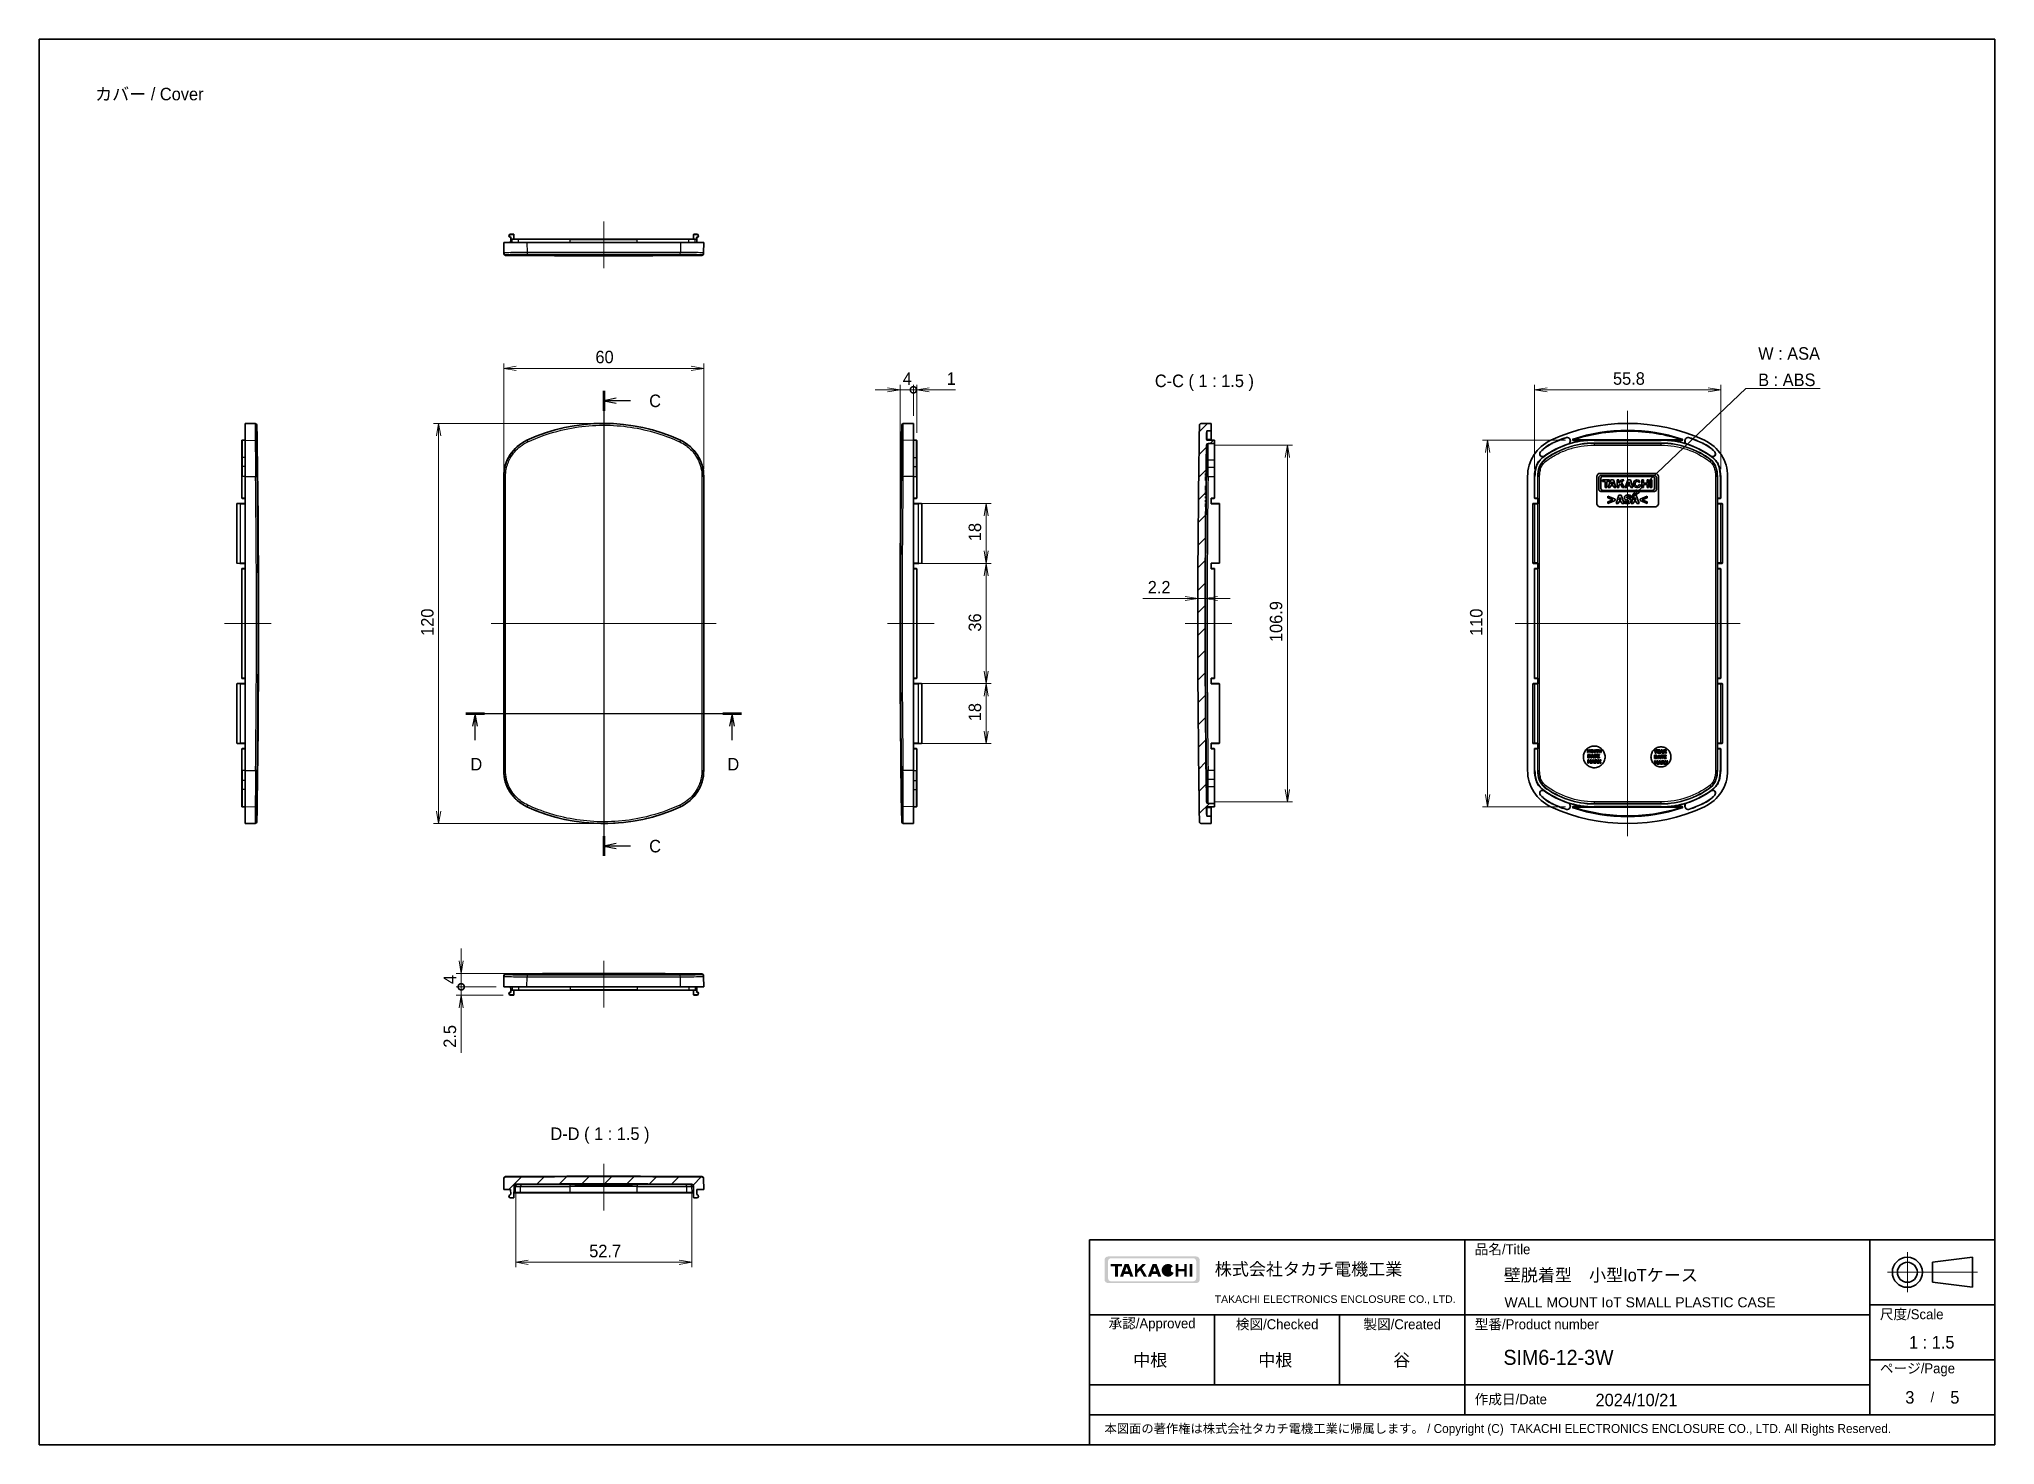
# Model space of a CAD drawing. Header units: millimetres. Extents: x 204 to 2721, y 201 to 622.
# Drawn here: x 1202 to 1788, y 201 to 622 of the extents above; entities that cross this region are included whole.
import ezdxf
from ezdxf.enums import TextEntityAlignment as Align

# ---------------------------------------------------------------- set-up
doc = ezdxf.new("R2010")
doc.units = ezdxf.units.MM
doc.header["$LTSCALE"] = 1.5
doc.layers.get('Defpoints').update_dxf_attribs({"lineweight": 25})
for name, color, linetype, lineweight in [('Border (ISO)', 7, 'Continuous', 35), ('Centerline (ISO)', 131, 'Continuous', 18), ('Dimension (ISO)', 7, 'Continuous', 18), ('Hatch (ISO)', 1, 'Continuous', 18), ('Section Line (ISO)', 7, 'Continuous', 25), ('Symbol (ISO)', 7, 'Continuous', 18), ('Title (ISO)', 7, 'Continuous', 35), ('Visible (ISO)', 7, 'Continuous', 35), ('Visible Narrow (ISO)', 7, 'Continuous', 25)]:
    doc.layers.add(name, color=color, linetype=linetype, lineweight=lineweight)
doc.styles.add('Note Text (TK)', font='MS PGothic.ttf')
doc.styles.add('文字スタイル40', font='MS PGothic.ttf')
doc.styles.add('文字スタイル67', font='arial.ttf')
doc.dimstyles.new('Default - Method 1b (TK)', dxfattribs={"dimscale": 1.5, "dimtxt": 2.5, "dimasz": 2.5, "dimexe": 1, "dimexo": 1.5, "dimgap": 1, "dimtad": 1, "dimtoh": 1, "dimdsep": 46, "dimtxsty": 'Note Text (TK)', "dimblk": 'OPEN', "dimcen": 0.09, "dimdle": 5, "dimclrd": 100, "dimclre": 100, "dimclrt": 7, "dimadec": 1, "dimazin": 1, "dimtfac": 1, "dimtmove": 0, "dimatfit": 3, "dimldrblk": 'OPEN', "dimfxl": 1, "dimtolj": 1, "dimlwd": -1, "dimlwe": -1, "dimarcsym": 0})
doc.dimstyles.new('Default - Method 1b (TK)$7', dxfattribs={"dimscale": 1.5, "dimtxt": 2.5, "dimasz": 2.5, "dimexe": 1, "dimexo": 1.5, "dimgap": 1, "dimtad": 1, "dimtoh": 1, "dimdsep": 46, "dimtxsty": 'Note Text (TK)', "dimblk": 'OPEN', "dimcen": 0.09, "dimdle": 5, "dimclrd": 100, "dimclre": 100, "dimclrt": 7, "dimadec": 1, "dimazin": 1, "dimtfac": 1, "dimtmove": 0, "dimatfit": 3, "dimldrblk": 'OPEN', "dimfxl": 1, "dimtolj": 1, "dimlwd": -1, "dimlwe": -1, "dimarcsym": 0})
pattern_1 = [(45, (1179.9976, 188.6977), (-3.367596, 3.367596), [])]

msp = doc.modelspace()

# ---------------------------------------------------------------- texts
at = {"layer": 'Symbol (ISO)', "color": 7, "char_height": 3.75, "style": 'Note Text (TK)'}
for s, insert, width, attachment_point, line_spacing_factor in [('\\fＭＳ Ｐゴシック|b0|i0;カバー / Cover', (1218.531, 605.658), 35.87719, 4, 1.5), ('\\fＭＳ Ｐゴシック|b0|i0;W : ASA\\P\\fＭＳ Ｐゴシック|b0|i0;B : ABS', (1717.264, 518.113), 19.21053, 7, 1.265217)]:
    msp.add_mtext(s, dxfattribs=dict(at, insert=insert, width=width, attachment_point=attachment_point, line_spacing_factor=line_spacing_factor))
at = {"layer": 'Symbol (ISO)', "color": 7, "char_height": 3.75, "attachment_point": 7, "style": 'Note Text (TK)'}
for s, insert in [('C-C ( 1 : 1.5 )', (1536.343, 516.732)), ('D-D ( 1 : 1.5 )', (1355.086, 290.996))]:
    msp.add_mtext(s, dxfattribs=dict(at, insert=insert))

# ---------------------------------------------------------------- blocks, each defined once
blk = doc.blocks.new('図面枠 tk図枠')
at = {"layer": 'Border (ISO)'}
for p, q in [((14.5, 289), (405.5, 289)), ((14.5, 289), (14.5, 8)), ((405.5, 289), (405.5, 8)), ((14.5, 8), (405.5, 8))]:
    blk.add_line(p, q, dxfattribs=at)
blk = doc.blocks.new('表題欄 コピー版 コピー版 コピー版 tk表題欄')
at = {"layer": 'Hatch (ISO)'}
h = blk.add_hatch(color=256, dxfattribs=at)
edge = h.paths.add_edge_path(flags=0)
edge.add_arc((95.44, 237.35), 0.596, 270, 360)
edge.add_line((96.04, 237.35), (96.04, 240.76))
edge.add_arc((95.44, 240.76), 0.596, 0, 90)
edge.add_line((95.44, 241.35), (79.01, 241.35))
edge.add_arc((79.01, 240.76), 0.596, 90, 180)
edge.add_line((78.41, 240.76), (78.41, 237.35))
edge.add_arc((79.01, 237.35), 0.596, 180, 270)
edge.add_line((79.01, 236.75), (95.44, 236.75))
edge = h.paths.add_edge_path()
edge.add_line((77.71, 241), (77.71, 237.1))
edge.add_arc((78.41, 237.1), 0.702, 180, 270)
edge.add_line((78.41, 236.4), (96.04, 236.4))
edge.add_arc((96.04, 237.1), 0.702, 270, 360)
edge.add_line((96.74, 237.1), (96.74, 241))
edge.add_arc((96.04, 241), 0.702, 0, 90)
edge.add_line((96.04, 241.71), (78.41, 241.71))
edge.add_arc((78.41, 241), 0.702, 90, 180)
for points in [[(78.94, 240.2), (78.94, 239.71), (79.79, 239.71), (79.79, 237.71), (80.38, 237.71), (80.38, 239.71), (81.23, 239.71), (81.23, 240.2)], [(85.55, 237.71), (84.81, 238.94), (84.29, 238.37), (84.29, 237.71), (83.77, 237.71), (83.77, 240.2), (84.29, 240.2), (84.29, 239.15), (85.26, 240.2), (85.98, 240.2), (85.19, 239.35), (86.17, 237.71)], [(91.96, 240.2), (91.96, 237.71), (92.48, 237.71), (92.48, 238.71), (93.64, 238.71), (93.64, 237.71), (94.16, 237.71), (94.16, 240.2), (93.64, 240.2), (93.64, 239.2), (92.48, 239.2), (92.48, 240.2)], [(94.71, 240.2), (94.71, 237.71), (95.23, 237.71), (95.23, 240.2)]]:
    blk.add_hatch(color=256, dxfattribs=at).paths.add_polyline_path(points)
h = blk.add_hatch(color=256, dxfattribs=at)
h.paths.add_polyline_path([(82.46, 238.76), (81.82, 238.76), (82.14, 239.63)], flags=0)
h.paths.add_polyline_path([(82.65, 238.24), (81.63, 238.24), (81.44, 237.71), (80.82, 237.71), (81.73, 240.2), (82.55, 240.2), (83.46, 237.71), (82.85, 237.71)])
h = blk.add_hatch(color=256, dxfattribs=at)
h.paths.add_polyline_path([(87.4, 238.76), (88.03, 238.76), (87.72, 239.63)], flags=0)
h.paths.add_polyline_path([(87.01, 237.71), (87.21, 238.24), (88.22, 238.24), (88.42, 237.71), (89.04, 237.71), (88.12, 240.2), (87.31, 240.2), (86.39, 237.71)])
h = blk.add_hatch(color=256, dxfattribs=at)
edge = h.paths.add_edge_path()
edge.add_arc((90.39, 238.95), 1.27, 38.5505, 336.582)
edge.add_line((91.56, 238.44), (91.04, 238.67))
edge.add_ellipse((90.39, 238.95), major_axis=(0, -0.8), ratio=0.867347, start_angle=128.5505, end_angle=426.582, ccw=False)
edge.add_line((90.96, 239.41), (91.39, 239.74))
at = {"layer": 'Title (ISO)'}
for p, q in [((74.71, 245.05), (255.71, 245.05)), ((74.71, 204.05), (74.71, 245.05)), ((149.71, 245.05), (149.71, 210.05)), ((230.71, 245.05), (230.71, 210.05)), ((255.71, 245.05), (255.71, 204.05)), ((243.21, 240.55), (251.21, 241.55)), ((243.21, 240.55), (243.21, 236.55)), ((251.21, 235.55), (251.21, 241.55)), ((243.21, 236.55), (251.21, 235.55)), ((230.71, 232.05), (255.71, 232.05)), ((74.71, 230.05), (230.71, 230.05)), ((99.71, 230.05), (99.71, 216.05)), ((124.71, 230.05), (124.71, 216.05)), ((230.71, 221.05), (255.71, 221.05)), ((74.71, 216.05), (230.71, 216.05)), ((255.71, 210.05), (74.71, 210.05)), ((74.71, 204.05), (255.71, 204.05))]:
    blk.add_line(p, q, dxfattribs=at)
at = {"layer": 'Title (ISO)', "color": 4, "linetype": 'Continuous', "lineweight": 18}
for p, q in [((238.21, 242.55), (238.21, 234.55)), ((252.21, 238.55), (234.21, 238.55))]:
    blk.add_line(p, q, dxfattribs=at)
at = {"layer": 'Title (ISO)'}
for radius in [3, 2]:
    blk.add_circle((238.21, 238.55), radius, dxfattribs=at)
at = {"layer": 'Title (ISO)', "color": 1, "char_height": 2, "line_spacing_factor": 1.5, "style": 'Note Text (TK)'}
for s, insert, attachment_point in [('\\fＭＳ Ｐゴシック|b0|i0;{\\H2.0000;品名/Title}', (151.71, 243.05), 4), ('\\fＭＳ Ｐゴシック|b0|i0;{\\H2.0000;尺度/Scale}', (232.71, 230.05), 4), ('\\fＭＳ Ｐゴシック|b0|i0;{\\H2.0000;承認/Approved}', (87.21, 228.05), 5), ('\\fＭＳ Ｐゴシック|b0|i0;{\\H2.0000;検図/Checked}', (112.21, 228.05), 5), ('\\fＭＳ Ｐゴシック|b0|i0;{\\H2.0000;製図/Created}', (137.21, 228.05), 5), ('\\fＭＳ Ｐゴシック|b0|i0;{\\H2.0000;型番/Product number}', (151.71, 228.05), 4), ('\\fＭＳ Ｐゴシック|b0|i0;{\\H2.0000;ページ/Page}', (232.71, 219.05), 4), ('\\fＭＳ Ｐゴシック|b0|i0;{\\H2.0000;作成日/Date}', (151.71, 213.05), 4)]:
    blk.add_mtext(s, dxfattribs=dict(at, insert=insert, attachment_point=attachment_point))
at = {"layer": 'Title (ISO)', "color": 7, "line_spacing_factor": 1.5, "style": 'Note Text (TK)'}
for s, insert, char_height, attachment_point in [('株式会社タカチ電機工業', (99.74, 239.05), 2.5, 4), ('\\fArial|b0|i0;{\\H1.4986;TAKACHI ELECTRONICS ENCLOSURE CO., LTD.}', (99.74, 233.05), 1.4986, 4), ('\\fＭＳ Ｐゴシック|b0|i0;{\\H2.0000;/}', (243.21, 213.55), 2, 5), ('\\fMS PGothic|b0|i0;{\\H1.8000;本図面の著作権は株式会社タカチ電機工業に帰属します。 / Copyright (C)\xa0 TAKACHI ELECTRONICS ENCLOSURE CO., LTD. All Rights Reserved.}', (77.71, 207.05), 1.8, 4)]:
    blk.add_mtext(s, dxfattribs=dict(at, insert=insert, char_height=char_height, attachment_point=attachment_point))
at = {"layer": 'Title (ISO)', "color": 7}
for tag, p, height, style in [('<品名>_001', (157.52, 236.74), 2.5, 'Note Text (TK)'), ('<Title>_001', (157.67, 231.55), 2, '文字スタイル67'), ('<型番>_001', (157.45, 220.05), 3, '文字スタイル40'), ('<尺度>_001', (238.54, 223.31), 2.5, 'Note Text (TK)'), ('<承認>_001', (83.43, 219.75), 2.5, 'Note Text (TK)'), ('<検図>_001', (108.43, 219.75), 2.5, 'Note Text (TK)'), ('<製図>_001', (135.42, 219.76), 2.5, 'Note Text (TK)'), ('<総ページ数>_001', (246.8, 212.3), 2.5, 'Note Text (TK)'), ('作成日_001', (175.87, 211.78), 2.5, 'Note Text (TK)'), ('<ページ_No.>_001', (237.8, 212.3), 2.5, 'Note Text (TK)')]:
    blk.add_attdef(tag, p, '', height=height, dxfattribs=dict(at, style=style))
at = {"layer": 'Title (ISO)', "color": 7, "style": 'Note Text (TK)'}
blk.add_attdef('<部品サイズ>', text='', height=2.5, dxfattribs=at).set_placement((112.21, 213.05), align=Align.MIDDLE_CENTER)
blk = doc.blocks.new('_Open')
at = {"color": 0, "linetype": 'ByBlock', "lineweight": -2}
for p, q in [((-1, 0.17), (0, 0)), ((-1, -0.17), (0, 0)), ((0, 0), (-1, 0))]:
    blk.add_line(p, q, dxfattribs=at)
blk = doc.blocks.new('*D74')
at = {"layer": 'Defpoints', "color": 0}
for p in [(1401.06, 523.48), (1341.06, 491.03), (1401.06, 491.03)]:
    blk.add_point(p, dxfattribs=at)
at = {"layer": 'Dimension (ISO)', "color": 100}
for p, q in [((1341.06, 493.28), (1341.06, 524.98)), ((1344.81, 523.48), (1397.31, 523.48)), ((1401.06, 493.28), (1401.06, 524.98))]:
    blk.add_line(p, q, dxfattribs=at)
at = {"layer": 'Dimension (ISO)', "color": 100, "xscale": 3.75, "yscale": 3.75, "zscale": 3.75, "rotation": 180}
blk.add_blockref('_Open', (1341.06, 523.48), dxfattribs=at)
at = {"layer": 'Dimension (ISO)', "color": 100, "xscale": 3.75, "yscale": 3.75, "zscale": 3.75}
blk.add_blockref('_Open', (1401.06, 523.48), dxfattribs=at)
at = {"layer": 'Dimension (ISO)', "color": 7, "insert": (1368.58, 526.86), "char_height": 3.75, "attachment_point": 4, "style": 'Note Text (TK)'}
blk.add_mtext('\\A1;60', dxfattribs=at)
blk = doc.blocks.new('*D75')
at = {"layer": 'Defpoints', "color": 0}
for p in [(1371.06, 506.98), (1321.56, 386.98), (1371.06, 386.98)]:
    blk.add_point(p, dxfattribs=at)
at = {"layer": 'Dimension (ISO)', "color": 100}
for p, q in [((1368.81, 506.98), (1320.06, 506.98)), ((1321.56, 503.23), (1321.56, 390.73)), ((1368.81, 386.98), (1320.06, 386.98))]:
    blk.add_line(p, q, dxfattribs=at)
at = {"layer": 'Dimension (ISO)', "color": 100, "xscale": 3.75, "yscale": 3.75, "zscale": 3.75}
for p, rotation in [((1321.56, 506.98), 90), ((1321.56, 386.98), 270)]:
    blk.add_blockref('_Open', p, dxfattribs=dict(at, rotation=rotation))
at = {"layer": 'Dimension (ISO)', "color": 7, "insert": (1318.18, 443.27), "char_height": 3.75, "attachment_point": 4, "rotation": 90, "style": 'Note Text (TK)'}
blk.add_mtext('\\A1;120', dxfattribs=at)
blk = doc.blocks.new('_DotSmall')
at = {"color": 0, "linetype": 'ByBlock', "const_width": 0.5}
blk.add_lwpolyline([(-0.0625, 0, 1), (0.0625, 0, 1)], format="xyb", close=True, dxfattribs=at)
blk = doc.blocks.new('*D76')
at = {"layer": 'Defpoints', "color": 0}
for p in [(1328.32, 342.04), (1371.06, 342.04), (1341.06, 338.04)]:
    blk.add_point(p, dxfattribs=at)
at = {"layer": 'Dimension (ISO)', "color": 100}
for p, q in [((1328.32, 345.79), (1328.32, 349.54)), ((1368.81, 342.04), (1326.82, 342.04)), ((1328.32, 338.04), (1328.32, 342.04)), ((1338.81, 338.04), (1326.82, 338.04)), ((1328.32, 338.04), (1328.32, 334.29))]:
    blk.add_line(p, q, dxfattribs=at)
at = {"layer": 'Dimension (ISO)', "color": 100, "xscale": 3.75, "yscale": 3.75, "zscale": 3.75}
for name, p, rotation in [('_Open', (1328.32, 342.04), 270), ('_DotSmall', (1328.32, 338.04), 90)]:
    blk.add_blockref(name, p, dxfattribs=dict(at, rotation=rotation))
at = {"layer": 'Dimension (ISO)', "color": 7, "insert": (1324.94, 338.86), "char_height": 3.75, "attachment_point": 4, "rotation": 90, "style": 'Note Text (TK)'}
blk.add_mtext('\\A1;4', dxfattribs=at)
blk = doc.blocks.new('*D77')
at = {"layer": 'Defpoints', "color": 0}
for p in [(1344.67, 278.85), (1397.45, 278.85), (1397.45, 255.44)]:
    blk.add_point(p, dxfattribs=at)
at = {"layer": 'Dimension (ISO)', "color": 100}
for p, q in [((1344.67, 276.6), (1344.67, 253.94)), ((1397.45, 276.6), (1397.45, 253.94)), ((1348.42, 255.44), (1393.7, 255.44))]:
    blk.add_line(p, q, dxfattribs=at)
at = {"layer": 'Dimension (ISO)', "color": 100, "xscale": 3.75, "yscale": 3.75, "zscale": 3.75, "rotation": 180}
blk.add_blockref('_Open', (1344.67, 255.44), dxfattribs=at)
at = {"layer": 'Dimension (ISO)', "color": 100, "xscale": 3.75, "yscale": 3.75, "zscale": 3.75}
blk.add_blockref('_Open', (1397.45, 255.44), dxfattribs=at)
at = {"layer": 'Dimension (ISO)', "color": 7, "insert": (1366.72, 258.81), "char_height": 3.75, "attachment_point": 4, "style": 'Note Text (TK)'}
blk.add_mtext('\\A1;52.7', dxfattribs=at)
blk = doc.blocks.new('*D78')
at = {"layer": 'Defpoints', "color": 0}
for p in [(1706.02, 517.04), (1650.2, 491.03), (1706.02, 491.03)]:
    blk.add_point(p, dxfattribs=at)
at = {"layer": 'Dimension (ISO)', "color": 100}
for p, q in [((1650.2, 493.28), (1650.2, 518.54)), ((1653.95, 517.04), (1702.27, 517.04)), ((1706.02, 493.28), (1706.02, 518.54))]:
    blk.add_line(p, q, dxfattribs=at)
at = {"layer": 'Dimension (ISO)', "color": 100, "xscale": 3.75, "yscale": 3.75, "zscale": 3.75, "rotation": 180}
blk.add_blockref('_Open', (1650.2, 517.04), dxfattribs=at)
at = {"layer": 'Dimension (ISO)', "color": 100, "xscale": 3.75, "yscale": 3.75, "zscale": 3.75}
blk.add_blockref('_Open', (1706.02, 517.04), dxfattribs=at)
at = {"layer": 'Dimension (ISO)', "color": 7, "insert": (1673.73, 520.41), "char_height": 3.75, "attachment_point": 4, "style": 'Note Text (TK)'}
blk.add_mtext('\\A1;55.8', dxfattribs=at)
blk = doc.blocks.new('*D79')
at = {"layer": 'Defpoints', "color": 0}
for p in [(1661.75, 501.98), (1636.12, 391.99), (1661.75, 391.99)]:
    blk.add_point(p, dxfattribs=at)
at = {"layer": 'Dimension (ISO)', "color": 100}
for p, q in [((1659.5, 501.98), (1634.62, 501.98)), ((1636.12, 498.23), (1636.12, 395.74)), ((1659.5, 391.99), (1634.62, 391.99))]:
    blk.add_line(p, q, dxfattribs=at)
at = {"layer": 'Dimension (ISO)', "color": 100, "xscale": 3.75, "yscale": 3.75, "zscale": 3.75}
for p, rotation in [((1636.12, 501.98), 90), ((1636.12, 391.99), 270)]:
    blk.add_blockref('_Open', p, dxfattribs=dict(at, rotation=rotation))
at = {"layer": 'Dimension (ISO)', "color": 7, "insert": (1632.74, 443.27), "char_height": 3.75, "attachment_point": 4, "rotation": 90, "style": 'Note Text (TK)'}
blk.add_mtext('\\A1;110', dxfattribs=at)
blk = doc.blocks.new('*D80')
at = {"layer": 'Defpoints', "color": 0}
for p in [(1328.32, 335.54), (1341.06, 338.04), (1343.14, 335.54)]:
    blk.add_point(p, dxfattribs=at)
at = {"layer": 'Dimension (ISO)', "color": 100}
for p, q in [((1328.32, 338.04), (1328.32, 341.79)), ((1338.81, 338.04), (1326.82, 338.04)), ((1340.89, 335.54), (1326.82, 335.54)), ((1328.32, 338.04), (1328.32, 335.54)), ((1328.32, 331.79), (1328.32, 318.27))]:
    blk.add_line(p, q, dxfattribs=at)
at = {"layer": 'Dimension (ISO)', "color": 100, "xscale": 3.75, "yscale": 3.75, "zscale": 3.75}
for name, p, rotation in [('_DotSmall', (1328.32, 338.04), 270), ('_Open', (1328.32, 335.54), 90)]:
    blk.add_blockref(name, p, dxfattribs=dict(at, rotation=rotation))
at = {"layer": 'Dimension (ISO)', "color": 7, "insert": (1324.94, 319.77), "char_height": 3.75, "attachment_point": 4, "rotation": 90, "style": 'Note Text (TK)'}
blk.add_mtext('\\A1;2.5', dxfattribs=at)
blk = doc.blocks.new('*D81')
at = {"layer": 'Defpoints', "color": 0}
for p in [(1459.92, 517.04), (1463.92, 506.98), (1459.92, 446.98)]:
    blk.add_point(p, dxfattribs=at)
at = {"layer": 'Dimension (ISO)', "color": 100}
for p, q in [((1456.17, 517.04), (1452.42, 517.04)), ((1459.92, 449.23), (1459.92, 518.54)), ((1463.92, 517.04), (1459.92, 517.04)), ((1463.92, 509.23), (1463.92, 518.54)), ((1463.92, 517.04), (1467.67, 517.04))]:
    blk.add_line(p, q, dxfattribs=at)
at = {"layer": 'Dimension (ISO)', "color": 100, "xscale": 3.75, "yscale": 3.75, "zscale": 3.75}
blk.add_blockref('_Open', (1459.92, 517.04), dxfattribs=at)
at = {"layer": 'Dimension (ISO)', "color": 100, "xscale": 3.75, "yscale": 3.75, "zscale": 3.75, "rotation": 180}
blk.add_blockref('_DotSmall', (1463.92, 517.04), dxfattribs=at)
at = {"layer": 'Dimension (ISO)', "color": 7, "insert": (1460.74, 520.41), "char_height": 3.75, "attachment_point": 4, "style": 'Note Text (TK)'}
blk.add_mtext('\\A1;4', dxfattribs=at)
blk = doc.blocks.new('*D82')
at = {"layer": 'Defpoints', "color": 0}
for p in [(1464.92, 517.04), (1463.92, 506.98), (1464.92, 501.86)]:
    blk.add_point(p, dxfattribs=at)
at = {"layer": 'Dimension (ISO)', "color": 100}
for p, q in [((1463.92, 517.04), (1460.17, 517.04)), ((1463.92, 509.23), (1463.92, 518.54)), ((1463.92, 517.04), (1464.92, 517.04)), ((1464.92, 504.11), (1464.92, 518.54)), ((1468.67, 517.04), (1476.55, 517.04))]:
    blk.add_line(p, q, dxfattribs=at)
at = {"layer": 'Dimension (ISO)', "color": 100, "xscale": 3.75, "yscale": 3.75, "zscale": 3.75}
blk.add_blockref('_DotSmall', (1463.92, 517.04), dxfattribs=at)
at = {"layer": 'Dimension (ISO)', "color": 100, "xscale": 3.75, "yscale": 3.75, "zscale": 3.75, "rotation": 180}
blk.add_blockref('_Open', (1464.92, 517.04), dxfattribs=at)
at = {"layer": 'Dimension (ISO)', "color": 7, "insert": (1473.92, 520.41), "char_height": 3.75, "attachment_point": 4, "style": 'Note Text (TK)'}
blk.add_mtext('\\A1;1', dxfattribs=at)
blk = doc.blocks.new('*D83')
at = {"layer": 'Defpoints', "color": 0}
for p in [(1551.82, 500.47), (1551.82, 393.5), (1576.09, 393.5)]:
    blk.add_point(p, dxfattribs=at)
at = {"layer": 'Dimension (ISO)', "color": 100}
for p, q in [((1554.07, 500.47), (1577.59, 500.47)), ((1576.09, 496.72), (1576.09, 397.25)), ((1554.07, 393.5), (1577.59, 393.5))]:
    blk.add_line(p, q, dxfattribs=at)
at = {"layer": 'Dimension (ISO)', "color": 100, "xscale": 3.75, "yscale": 3.75, "zscale": 3.75}
for p, rotation in [((1576.09, 500.47), 90), ((1576.09, 393.5), 270)]:
    blk.add_blockref('_Open', p, dxfattribs=dict(at, rotation=rotation))
at = {"layer": 'Dimension (ISO)', "color": 7, "insert": (1572.71, 441.41), "char_height": 3.75, "attachment_point": 4, "rotation": 90, "style": 'Note Text (TK)'}
blk.add_mtext('\\A1;106.9', dxfattribs=at)
blk = doc.blocks.new('*D84')
at = {"layer": 'Defpoints', "color": 0}
for p in [(1463.92, 464.98), (1463.92, 428.98), (1485.76, 428.98)]:
    blk.add_point(p, dxfattribs=at)
at = {"layer": 'Dimension (ISO)', "color": 100}
for p, q in [((1466.17, 464.98), (1487.26, 464.98)), ((1485.76, 461.23), (1485.76, 432.73)), ((1466.17, 428.98), (1487.26, 428.98))]:
    blk.add_line(p, q, dxfattribs=at)
at = {"layer": 'Dimension (ISO)', "color": 100, "xscale": 3.75, "yscale": 3.75, "zscale": 3.75}
for p, rotation in [((1485.76, 464.98), 90), ((1485.76, 428.98), 270)]:
    blk.add_blockref('_Open', p, dxfattribs=dict(at, rotation=rotation))
at = {"layer": 'Dimension (ISO)', "color": 7, "insert": (1482.39, 444.54), "char_height": 3.75, "attachment_point": 4, "rotation": 90, "style": 'Note Text (TK)'}
blk.add_mtext('\\A1;36', dxfattribs=at)
blk = doc.blocks.new('*D85')
at = {"layer": 'Defpoints', "color": 0}
for p in [(1463.92, 482.98), (1485.76, 482.98), (1463.92, 464.98)]:
    blk.add_point(p, dxfattribs=at)
at = {"layer": 'Dimension (ISO)', "color": 100}
for p, q in [((1466.17, 482.98), (1487.26, 482.98)), ((1485.76, 468.73), (1485.76, 479.23)), ((1466.17, 464.98), (1487.26, 464.98))]:
    blk.add_line(p, q, dxfattribs=at)
at = {"layer": 'Dimension (ISO)', "color": 100, "xscale": 3.75, "yscale": 3.75, "zscale": 3.75}
for p, rotation in [((1485.76, 482.98), 90), ((1485.76, 464.98), 270)]:
    blk.add_blockref('_Open', p, dxfattribs=dict(at, rotation=rotation))
at = {"layer": 'Dimension (ISO)', "color": 7, "insert": (1482.39, 471.67), "char_height": 3.75, "attachment_point": 4, "rotation": 90, "style": 'Note Text (TK)'}
blk.add_mtext('\\A1;18', dxfattribs=at)
blk = doc.blocks.new('*D86')
at = {"layer": 'Defpoints', "color": 0}
for p in [(1463.92, 428.98), (1485.76, 428.98), (1463.92, 410.98)]:
    blk.add_point(p, dxfattribs=at)
at = {"layer": 'Dimension (ISO)', "color": 100}
for p, q in [((1466.17, 428.98), (1487.26, 428.98)), ((1485.76, 414.73), (1485.76, 425.23)), ((1466.17, 410.98), (1487.26, 410.98))]:
    blk.add_line(p, q, dxfattribs=at)
at = {"layer": 'Dimension (ISO)', "color": 100, "xscale": 3.75, "yscale": 3.75, "zscale": 3.75}
for p, rotation in [((1485.76, 428.98), 90), ((1485.76, 410.98), 270)]:
    blk.add_blockref('_Open', p, dxfattribs=dict(at, rotation=rotation))
at = {"layer": 'Dimension (ISO)', "color": 7, "insert": (1482.39, 417.67), "char_height": 3.75, "attachment_point": 4, "rotation": 90, "style": 'Note Text (TK)'}
blk.add_mtext('\\A1;18', dxfattribs=at)
blk = doc.blocks.new('2dTransSection2')
at = {"layer": 'Section Line (ISO)', "linetype": 'Continuous'}
for p, q in [((127.37, 218.67), (127.37, 125.72)), ((129.87, 217.2), (127.37, 216.7)), ((129.87, 216.7), (127.37, 216.7)), ((127.37, 216.7), (129.87, 216.2)), ((132.75, 216.7), (129.87, 216.7)), ((129.87, 128.19), (127.37, 127.69)), ((129.87, 127.69), (127.37, 127.69)), ((127.37, 127.69), (129.87, 127.19)), ((132.75, 127.69), (129.87, 127.69))]:
    blk.add_line(p, q, dxfattribs=at)
at = {"layer": 'Section Line (ISO)', "linetype": 'Continuous', "lineweight": 50}
for p, q in [((127.37, 218.67), (127.37, 214.73)), ((127.37, 129.65), (127.37, 125.72))]:
    blk.add_line(p, q, dxfattribs=at)
at = {"layer": 'Section Line (ISO)', "char_height": 2.5, "attachment_point": 7, "style": 'Note Text (TK)'}
for insert in [(136.47, 215.41), (136.47, 126.4)]:
    blk.add_mtext('C', dxfattribs=dict(at, insert=insert))
blk = doc.blocks.new('*D73')
at = {"layer": 'Defpoints', "color": 0}
for p in [(1549.22, 454.48), (1549.22, 446.98), (1551.42, 446.98)]:
    blk.add_point(p, dxfattribs=at)
at = {"layer": 'Dimension (ISO)', "color": 100}
for p, q in [((1545.47, 454.48), (1532.71, 454.48)), ((1551.42, 454.48), (1549.22, 454.48)), ((1555.17, 454.48), (1558.92, 454.48))]:
    blk.add_line(p, q, dxfattribs=at)
at = {"layer": 'Dimension (ISO)', "color": 100, "xscale": 3.75, "yscale": 3.75, "zscale": 3.75}
blk.add_blockref('_Open', (1549.22, 454.48), dxfattribs=at)
at = {"layer": 'Dimension (ISO)', "color": 100, "xscale": 3.75, "yscale": 3.75, "zscale": 3.75, "rotation": 180}
blk.add_blockref('_Open', (1551.42, 454.48), dxfattribs=at)
at = {"layer": 'Dimension (ISO)', "color": 7, "insert": (1534.21, 457.86), "char_height": 3.75, "attachment_point": 4, "style": 'Note Text (TK)'}
blk.add_mtext('\\A1;2.2', dxfattribs=at)
blk = doc.blocks.new('2dTransSection3')
at = {"layer": 'Section Line (ISO)', "linetype": 'Continuous'}
for p, q in [((99.81, 154.19), (154.91, 154.19)), ((101.67, 154.19), (101.17, 151.69)), ((101.67, 151.69), (101.67, 154.19)), ((102.17, 151.69), (101.67, 154.19)), ((153.05, 154.19), (152.55, 151.69)), ((153.05, 151.69), (153.05, 154.19)), ((153.55, 151.69), (153.05, 154.19)), ((101.67, 148.86), (101.67, 151.69)), ((153.05, 148.86), (153.05, 151.69))]:
    blk.add_line(p, q, dxfattribs=at)
at = {"layer": 'Section Line (ISO)', "linetype": 'Continuous', "lineweight": 50}
for p, q in [((99.81, 154.19), (103.52, 154.19)), ((151.2, 154.19), (154.91, 154.19))]:
    blk.add_line(p, q, dxfattribs=at)
at = {"layer": 'Section Line (ISO)', "char_height": 2.5, "attachment_point": 7, "style": 'Note Text (TK)'}
for insert in [(100.73, 142.81), (152.11, 142.81)]:
    blk.add_mtext('D', dxfattribs=dict(at, insert=insert))

# ---------------------------------------------------------------- dimensions: what is measured, and where the dimension line sits
at = {"layer": 'Dimension (ISO)', "color": 100}
for base, p1, p2, angle, override, picture, middle in [((1401.06, 523.48), (1341.06, 491.033), (1401.06, 491.033), 180, {"dimgap": 1, "dimtoh": 0, "dimdec": 1, "dimtol": 0, "dimlim": 0, "dimtp": 0, "dimtm": 0, "dimtdec": 1, "dimtofl": 0, "dimatfit": 1}, '*D74', (1371.06, 523.48)), ((1459.922, 517.038), (1463.922, 506.982), (1459.922, 446.982), 180, {"dimgap": 1, "dimtoh": 0, "dimdec": 1, "dimblk1": 'DotSmall', "dimblk2": 'Open', "dimsah": 1, "dimdle": 0, "dimtol": 0, "dimlim": 0, "dimtp": 0, "dimtm": 0, "dimtdec": 1, "dimtofl": 1, "dimatfit": 1}, '*D81', (1461.922, 517.038)), ((1464.922, 517.038), (1463.922, 506.982), (1464.922, 501.859), 180, {"dimgap": 1, "dimtoh": 0, "dimdec": 1, "dimblk1": 'DotSmall', "dimblk2": 'Open', "dimsah": 1, "dimdle": 0, "dimtol": 0, "dimlim": 0, "dimtp": 0, "dimtm": 0, "dimtdec": 1, "dimtofl": 1, "dimatfit": 1}, '*D82', (1474.487, 517.038)), ((1706.019, 517.038), (1650.201, 491.033), (1706.019, 491.033), 180, {"dimgap": 1, "dimtoh": 0, "dimdec": 1, "dimtol": 0, "dimlim": 0, "dimtp": 0, "dimtm": 0, "dimtdec": 1, "dimtofl": 0, "dimatfit": 1}, '*D78', (1678.11, 517.038)), ((1321.56, 386.982), (1371.06, 506.982), (1371.06, 386.982), 90, {"dimgap": 1, "dimtoh": 0, "dimdec": 1, "dimtol": 0, "dimlim": 0, "dimtp": 0, "dimtm": 0, "dimtdec": 1, "dimtofl": 0, "dimatfit": 1}, '*D75', (1321.56, 446.982)), ((1576.09, 393.497), (1551.821, 500.467), (1551.821, 393.497), 90, {"dimgap": 1, "dimtoh": 0, "dimdec": 1, "dimlfac": 0.999344, "dimtol": 0, "dimlim": 0, "dimtp": 0, "dimtm": 0, "dimtdec": 1, "dimtofl": 0, "dimatfit": 1}, '*D83', (1576.09, 446.982)), ((1636.116, 391.986), (1661.753, 501.977), (1661.753, 391.986), 90, {"dimgap": 1, "dimtoh": 0, "dimdec": 1, "dimtol": 0, "dimlim": 0, "dimtp": 0, "dimtm": 0, "dimtdec": 1, "dimtofl": 0, "dimatfit": 1}, '*D79', (1636.116, 446.982)), ((1485.763, 482.982), (1463.922, 464.982), (1463.922, 482.982), 90, {"dimgap": 1, "dimtoh": 0, "dimdec": 1, "dimtol": 0, "dimlim": 0, "dimtp": 0, "dimtm": 0, "dimtdec": 1, "dimtofl": 0, "dimatfit": 1}, '*D85', (1485.763, 473.982)), ((1485.763, 428.982), (1463.922, 464.982), (1463.922, 428.982), 90, {"dimgap": 1, "dimtoh": 0, "dimdec": 1, "dimtol": 0, "dimlim": 0, "dimtp": 0, "dimtm": 0, "dimtdec": 1, "dimtofl": 0, "dimatfit": 1}, '*D84', (1485.763, 446.982)), ((1549.222, 454.482), (1551.422, 446.982), (1549.222, 446.982), 180, {"dimgap": 1, "dimtoh": 0, "dimdec": 1, "dimse1": 1, "dimse2": 1, "dimtol": 0, "dimlim": 0, "dimtp": 0, "dimtm": 0, "dimtdec": 1, "dimtofl": 1, "dimatfit": 1}, '*D73', (1537.218, 454.482)), ((1485.763, 428.982), (1463.922, 410.982), (1463.922, 428.982), 90, {"dimgap": 1, "dimtoh": 0, "dimdec": 1, "dimtol": 0, "dimlim": 0, "dimtp": 0, "dimtm": 0, "dimtdec": 1, "dimtofl": 0, "dimatfit": 1}, '*D86', (1485.763, 419.982)), ((1328.315, 342.043), (1341.06, 338.043), (1371.06, 342.043), 90, {"dimgap": 1, "dimtoh": 0, "dimdec": 1, "dimblk1": 'DotSmall', "dimblk2": 'Open', "dimsah": 1, "dimdle": 0, "dimtol": 0, "dimlim": 0, "dimtp": 0, "dimtm": 0, "dimtdec": 1, "dimtofl": 1, "dimatfit": 1}, '*D76', (1328.315, 340.043)), ((1328.315, 335.543), (1341.06, 338.043), (1343.145, 335.543), 90, {"dimgap": 1, "dimtoh": 0, "dimdec": 1, "dimblk1": 'DotSmall', "dimblk2": 'Open', "dimsah": 1, "dimdle": 0, "dimtol": 0, "dimlim": 0, "dimtp": 0, "dimtm": 0, "dimtdec": 1, "dimtofl": 1, "dimatfit": 1}, '*D80', (1328.315, 322.778)), ((1397.453, 255.437), (1344.667, 278.848), (1397.453, 278.848), 180, {"dimgap": 1, "dimtoh": 0, "dimdec": 1, "dimlfac": 0.998367, "dimtol": 0, "dimlim": 0, "dimtp": 0, "dimtm": 0, "dimtdec": 1, "dimtofl": 0, "dimatfit": 1}, '*D77', (1371.06, 255.437))]:
    dim = msp.add_linear_dim(base=base, p1=p1, p2=p2, angle=angle, dimstyle='Default - Method 1b (TK)', override=override, dxfattribs=at)
    dim.commit()
    dim.dimension.update_dxf_attribs({"geometry": picture, "text_midpoint": middle, "dimtype": 160})

# ---------------------------------------------------------------- hatches: boundary and pattern name
at = {"layer": 'Hatch (ISO)'}
h = msp.add_hatch(dxfattribs=at)
h.set_pattern_fill('ANSI31', color=256, scale=38.1, style=0)
h.set_pattern_definition(pattern_1)
edge = h.paths.add_edge_path()
edge.add_spline(control_points=[(1549.714, 387.526), (1549.715, 387.464), (1549.728, 387.403), (1549.775, 387.286), (1549.811, 387.231), (1549.902, 387.138), (1549.957, 387.101), (1550.076, 387.049), (1550.14, 387.035), (1550.206, 387.034)], knot_values=[-0.0770754, -0.0770754, -0.0770754, -0.0770754, -0.0585967, -0.0585967, -0.0390644, -0.0390644, -0.0195322, -0.0195322, 0, 0, 0, 0], degree=3, periodic=0)
edge.add_line((1550.206, 387.034), (1553.222, 386.982))
edge.add_line((1553.222, 386.982), (1553.222, 389.084))
edge.add_ellipse((1553.122, 389.084), major_axis=(0, 0.1), ratio=1, start_angle=270, end_angle=359)
edge.add_line((1553.124, 389.184), (1551.984, 389.204))
edge.add_spline(control_points=[(1551.984, 389.204), (1551.972, 389.204), (1551.959, 389.206), (1551.936, 389.216), (1551.925, 389.223), (1551.906, 389.241), (1551.899, 389.252), (1551.889, 389.276), (1551.886, 389.289), (1551.886, 389.302)], knot_values=[-0.01542, -0.01542, -0.01542, -0.01542, -0.0117193, -0.0117193, -0.0078129, -0.0078129, -0.0039064, -0.0039064, 0, 0, 0, 0], degree=3, periodic=0)
edge.add_ellipse((5141.222, 446.982), major_axis=(-57.68, 3589.337), ratio=1, start_angle=89.959098, end_angle=90, ccw=False)
edge.add_ellipse((1551.945, 391.866), major_axis=(-0.0015, 0.1), ratio=1, start_angle=0.120254, end_angle=90, ccw=False)
edge.add_line((1551.944, 391.966), (1554.124, 392.004))
edge.add_ellipse((1554.122, 392.104), major_axis=(0.1, 0.0017), ratio=1, start_angle=270, end_angle=359)
edge.add_line((1554.222, 392.104), (1554.222, 392.872))
edge.add_ellipse((1554.122, 392.872), major_axis=(0, 0.1), ratio=1, start_angle=270, end_angle=359)
edge.add_line((1554.124, 392.972), (1552.312, 393.004))
edge.add_ellipse((1552.321, 393.504), major_axis=(-0.5, 0.009), ratio=1, start_angle=1.853692, end_angle=90, ccw=False)
edge.add_ellipse((5141.222, 446.982), major_axis=(-53.485, 3589.402), ratio=1, start_angle=88.587674, end_angle=90, ccw=False)
edge.add_line((1551.593, 481.982), (1551.572, 481.982))
edge.add_line((1551.572, 481.982), (1551.572, 482.933))
edge.add_line((1551.572, 482.933), (1551.772, 482.933))
edge.add_line((1551.772, 482.933), (1551.772, 483.39))
edge.add_line((1551.772, 483.39), (1551.572, 483.39))
edge.add_line((1551.572, 483.39), (1551.572, 483.923))
edge.add_line((1551.572, 483.923), (1551.772, 483.923))
edge.add_line((1551.772, 483.923), (1551.772, 484.563))
edge.add_line((1551.772, 484.563), (1551.572, 484.563))
edge.add_line((1551.572, 484.563), (1551.572, 485.058))
edge.add_line((1551.572, 485.058), (1551.772, 485.058))
edge.add_line((1551.772, 485.058), (1551.772, 485.519))
edge.add_line((1551.772, 485.519), (1551.572, 485.519))
edge.add_line((1551.572, 485.519), (1551.572, 486.56))
edge.add_line((1551.572, 486.56), (1551.772, 486.56))
edge.add_line((1551.772, 486.56), (1551.772, 486.879))
edge.add_line((1551.772, 486.879), (1551.572, 486.879))
edge.add_line((1551.572, 486.879), (1551.572, 488.237))
edge.add_line((1551.572, 488.237), (1551.772, 488.237))
edge.add_line((1551.772, 488.237), (1551.772, 489.809))
edge.add_line((1551.772, 489.809), (1551.572, 489.809))
edge.add_line((1551.572, 489.809), (1551.572, 491.064))
edge.add_line((1551.572, 491.064), (1551.772, 491.064))
edge.add_line((1551.772, 491.064), (1551.772, 491.383))
edge.add_line((1551.772, 491.383), (1551.572, 491.383))
edge.add_line((1551.572, 491.383), (1551.572, 491.982))
edge.add_line((1551.572, 491.982), (1551.704, 491.982))
edge.add_ellipse((5141.222, 446.982), major_axis=(45, 3589.518), ratio=1, start_angle=89.864559, end_angle=90, ccw=False)
edge.add_ellipse((1552.321, 500.459), major_axis=(0.007, 0.5), ratio=1, start_angle=1.853692, end_angle=90, ccw=False)
edge.add_line((1552.312, 500.959), (1554.124, 500.991))
edge.add_ellipse((1554.122, 501.091), major_axis=(0.1, 0.0017), ratio=1, start_angle=270, end_angle=359)
edge.add_line((1554.222, 501.091), (1554.222, 501.859))
edge.add_ellipse((1554.122, 501.859), major_axis=(0, 0.1), ratio=1, start_angle=270, end_angle=359)
edge.add_line((1554.124, 501.959), (1551.944, 501.997))
edge.add_ellipse((1551.945, 502.097), major_axis=(-0.1, 0.0017), ratio=1, start_angle=0.120254, end_angle=90, ccw=False)
edge.add_ellipse((5141.222, 446.982), major_axis=(55.117, 3589.377), ratio=1, start_angle=89.959098, end_angle=90, ccw=False)
edge.add_spline(control_points=[(1551.886, 504.661), (1551.886, 504.674), (1551.888, 504.686), (1551.898, 504.709), (1551.905, 504.72), (1551.923, 504.739), (1551.934, 504.746), (1551.958, 504.757), (1551.971, 504.759), (1551.984, 504.76)], knot_values=[-0.01542, -0.01542, -0.01542, -0.01542, -0.0117193, -0.0117193, -0.0078129, -0.0078129, -0.0039064, -0.0039064, 0, 0, 0, 0], degree=3, periodic=0)
edge.add_line((1551.984, 504.76), (1553.124, 504.78))
edge.add_ellipse((1553.122, 504.88), major_axis=(0.1, 0.0017), ratio=1, start_angle=270, end_angle=359)
edge.add_line((1553.222, 504.88), (1553.222, 506.982))
edge.add_line((1553.222, 506.982), (1550.206, 506.929))
edge.add_spline(control_points=[(1550.206, 506.929), (1550.144, 506.928), (1550.083, 506.915), (1549.966, 506.868), (1549.911, 506.832), (1549.818, 506.741), (1549.781, 506.686), (1549.729, 506.567), (1549.715, 506.502), (1549.714, 506.437)], knot_values=[-0.0770754, -0.0770754, -0.0770754, -0.0770754, -0.0585967, -0.0585967, -0.0390644, -0.0390644, -0.0195322, -0.0195322, 0, 0, 0, 0], degree=3, periodic=0)
edge.add_ellipse((5141.222, 446.982), major_axis=(-59.456, -3591.508), ratio=1, start_angle=270, end_angle=271.896835)
h = msp.add_hatch(dxfattribs=at)
h.set_pattern_fill('ANSI31', color=256, scale=38.1, style=0)
h.set_pattern_definition(pattern_1)
edge = h.paths.add_edge_path()
edge.add_spline(control_points=[(1401.002, 280.533), (1401.001, 280.595), (1400.986, 280.667), (1400.936, 280.78), (1400.894, 280.841), (1400.805, 280.927), (1400.743, 280.967), (1400.632, 281.01), (1400.565, 281.024), (1400.507, 281.024)], knot_values=[0.2221475, 0.2221475, 0.2221475, 0.2221475, 0.2406603, 0.2406603, 0.2591727, 0.2591727, 0.2776848, 0.2776848, 0.2949289, 0.2949289, 0.2949289, 0.2949289], degree=3, periodic=0)
edge.add_ellipse((1371.06, -3310.754), major_axis=(-3591.778, 29.447), ratio=1, start_angle=270, end_angle=270.939446)
edge.add_spline(control_points=[(1341.613, 281.024), (1341.554, 281.024), (1341.487, 281.01), (1341.376, 280.967), (1341.314, 280.927), (1341.225, 280.841), (1341.183, 280.78), (1341.134, 280.667), (1341.118, 280.595), (1341.117, 280.533)], knot_values=[0.0012678, 0.0012678, 0.0012678, 0.0012678, 0.0185119, 0.0185119, 0.037024, 0.037024, 0.0555365, 0.0555365, 0.0740492, 0.0740492, 0.0740492, 0.0740492], degree=3, periodic=0)
edge.add_line((1341.117, 280.533), (1341.06, 277.246))
edge.add_line((1341.06, 277.246), (1343.151, 277.246))
edge.add_line((1343.151, 277.246), (1343.175, 275.844))
edge.add_ellipse((1343.076, 275.842), major_axis=(0.0017, -0.1), ratio=1, start_angle=5.617663, end_angle=90, ccw=False)
edge.add_ellipse((1343.145, 275.246), major_axis=(-0.497, -0.058), ratio=1, start_angle=270, end_angle=443.382337)
edge.add_line((1343.145, 274.746), (1344.009, 274.746))
edge.add_ellipse((1344.009, 274.846), major_axis=(0.1, 0), ratio=1, start_angle=270, end_angle=359)
edge.add_line((1344.109, 274.845), (1344.17, 278.357))
edge.add_spline(control_points=[(1344.17, 278.357), (1344.171, 278.418), (1344.187, 278.491), (1344.236, 278.604), (1344.279, 278.665), (1344.367, 278.75), (1344.43, 278.79), (1344.541, 278.834), (1344.608, 278.847), (1344.667, 278.848)], knot_values=[0.2221475, 0.2221475, 0.2221475, 0.2221475, 0.2406603, 0.2406603, 0.2591727, 0.2591727, 0.2776848, 0.2776848, 0.2949703, 0.2949703, 0.2949703, 0.2949703], degree=3, periodic=0)
edge.add_ellipse((1371.06, -3310.754), major_axis=(3589.601, 26.393), ratio=1, start_angle=89.157463, end_angle=90, ccw=False)
edge.add_spline(control_points=[(1397.453, 278.848), (1397.512, 278.847), (1397.579, 278.834), (1397.69, 278.79), (1397.752, 278.75), (1397.841, 278.665), (1397.883, 278.604), (1397.932, 278.491), (1397.948, 278.418), (1397.949, 278.357)], knot_values=[0.0012264, 0.0012264, 0.0012264, 0.0012264, 0.0185119, 0.0185119, 0.037024, 0.037024, 0.0555365, 0.0555365, 0.0740492, 0.0740492, 0.0740492, 0.0740492], degree=3, periodic=0)
edge.add_line((1397.949, 278.357), (1398.01, 274.845))
edge.add_ellipse((1398.11, 274.846), major_axis=(0.0017, -0.1), ratio=1, start_angle=270, end_angle=359)
edge.add_line((1398.11, 274.746), (1398.975, 274.746))
edge.add_ellipse((1398.975, 275.246), major_axis=(0.5, 0), ratio=1, start_angle=270, end_angle=443.382337)
edge.add_ellipse((1399.044, 275.842), major_axis=(-0.0993, 0.0115), ratio=1, start_angle=5.617663, end_angle=90, ccw=False)
edge.add_line((1398.944, 275.844), (1398.968, 277.246))
edge.add_line((1398.968, 277.246), (1401.06, 277.246))
edge.add_line((1401.06, 277.246), (1401.002, 280.533))

# ---------------------------------------------------------------- linework, layer by layer
at = {"layer": 'Centerline (ISO)', "linetype": 'Continuous'}
for p, q in [((1371.06, 567.474), (1371.06, 553.474)), ((1371.06, 510.732), (1371.06, 383.232)), ((1678.11, 510.732), (1678.11, 383.232)), ((1257.296, 446.981), (1271.296, 446.981)), ((1337.31, 446.982), (1404.81, 446.982)), ((1456.172, 446.982), (1470.172, 446.982)), ((1545.472, 446.982), (1559.472, 446.982)), ((1644.36, 446.982), (1711.86, 446.982)), ((1371.06, 331.793), (1371.06, 345.793)), ((1371.06, 270.996), (1371.06, 284.996))]:
    msp.add_line(p, q, dxfattribs=at)
at = {"layer": 'Visible (ISO)'}
for p, q in [((1344.009, 563.724), (1343.145, 563.724)), ((1344.134, 562.224), (1344.109, 563.626)), ((1398.01, 563.626), (1397.986, 562.224)), ((1398.975, 563.724), (1398.11, 563.724)), ((1341.06, 561.224), (1348.037, 561.224)), ((1341.06, 561.224), (1341.114, 558.106)), ((1341.119, 557.836), (1341.114, 558.106)), ((1343.151, 561.224), (1343.167, 562.126)), ((1343.176, 562.627), (1343.167, 562.126)), ((1343.267, 562.224), (1343.738, 562.224)), ((1343.738, 562.224), (1345.597, 562.224)), ((1345.597, 562.224), (1360.983, 562.224)), ((1348.037, 561.224), (1394.083, 561.224)), ((1381.137, 562.224), (1360.983, 562.224)), ((1381.137, 562.224), (1396.523, 562.224)), ((1394.083, 561.224), (1401.06, 561.224)), ((1396.523, 562.224), (1398.381, 562.224)), ((1398.381, 562.224), (1398.853, 562.224)), ((1398.953, 562.126), (1398.944, 562.627)), ((1398.968, 561.224), (1398.953, 562.126)), ((1401.005, 558.106), (1401.001, 557.836)), ((1401.06, 561.224), (1401.005, 558.106)), ((1263.546, 501.931), (1263.546, 506.981)), ((1266.563, 506.929), (1263.546, 506.981)), ((1460.906, 506.929), (1463.922, 506.982)), ((1463.922, 506.982), (1463.922, 501.931)), ((1553.222, 506.982), (1550.206, 506.929)), ((1551.984, 504.76), (1553.124, 504.78)), ((1553.222, 504.88), (1553.222, 506.982)), ((1553.222, 502.267), (1553.222, 504.88)), ((1262.546, 496.663), (1262.546, 501.859)), ((1263.546, 501.975), (1262.644, 501.959)), ((1263.546, 491.033), (1263.546, 501.931)), ((1463.922, 501.975), (1464.824, 501.959)), ((1463.922, 501.931), (1463.922, 491.033)), ((1464.922, 501.859), (1464.922, 496.663)), ((1554.124, 501.959), (1551.944, 501.997)), ((1552.312, 500.959), (1554.124, 500.991)), ((1553.222, 502.119), (1553.222, 502.267)), ((1553.222, 501.975), (1553.222, 502.119)), ((1554.222, 501.091), (1554.222, 501.859)), ((1554.222, 496.052), (1554.222, 501.091)), ((1262.546, 494.035), (1262.546, 496.663)), ((1262.546, 491.033), (1262.546, 494.035)), ((1464.922, 496.663), (1464.922, 494.035)), ((1464.922, 494.035), (1464.922, 491.033)), ((1554.222, 493.8), (1554.222, 496.052)), ((1554.222, 491.033), (1554.222, 493.8)), ((1262.546, 491.033), (1262.546, 484.597)), ((1263.546, 491.033), (1263.546, 402.93)), ((1341.06, 491.033), (1341.06, 402.93)), ((1401.06, 402.93), (1401.06, 491.033)), ((1463.922, 402.93), (1463.922, 491.033)), ((1464.922, 484.597), (1464.922, 491.033)), ((1551.572, 491.383), (1551.572, 491.982)), ((1551.572, 491.982), (1551.704, 491.982)), ((1551.772, 491.383), (1551.572, 491.383)), ((1551.572, 489.809), (1551.572, 491.064)), ((1551.572, 491.064), (1551.772, 491.064)), ((1551.572, 490.037), (1551.772, 490.037)), ((1551.572, 490.011), (1551.772, 490.011)), ((1551.772, 489.809), (1551.572, 489.809)), ((1551.572, 486.879), (1551.572, 488.237)), ((1551.572, 488.237), (1551.772, 488.237)), ((1551.572, 487.748), (1551.772, 487.748)), ((1551.572, 487.722), (1551.772, 487.722)), ((1551.772, 486.879), (1551.572, 486.879)), ((1551.704, 491.982), (1551.714, 491.982)), ((1551.772, 491.064), (1551.772, 491.383)), ((1551.772, 491.064), (1551.772, 490.523)), ((1551.772, 490.523), (1551.772, 490.037)), ((1551.772, 490.011), (1551.772, 490.037)), ((1551.772, 490.011), (1551.772, 489.809)), ((1551.772, 488.237), (1551.772, 489.809)), ((1551.772, 488.237), (1551.772, 487.748)), ((1551.772, 487.722), (1551.772, 487.748)), ((1551.772, 487.722), (1551.772, 487.421)), ((1551.772, 487.421), (1551.772, 486.879)), ((1551.772, 486.56), (1551.772, 486.879)), ((1554.222, 484.597), (1554.222, 491.033)), ((1648.11, 402.93), (1648.11, 491.033)), ((1650.201, 484.582), (1650.201, 491.033)), ((1668.86, 482.982), (1668.86, 490.982)), ((1669.458, 490.745), (1669.458, 487.198)), ((1669.86, 491.982), (1686.36, 491.982)), ((1686.123, 491.383), (1670.096, 491.383)), ((1670.096, 487.421), (1670.096, 490.523)), ((1670.579, 490.011), (1670.579, 489.565)), ((1672.656, 490.011), (1670.579, 490.011)), ((1670.579, 489.565), (1671.35, 489.565)), ((1670.638, 491.064), (1685.582, 491.064)), ((1685.582, 486.879), (1670.638, 486.879)), ((1671.35, 489.565), (1671.35, 487.748)), ((1671.35, 487.748), (1671.884, 487.748)), ((1671.884, 489.565), (1672.656, 489.565)), ((1671.884, 487.748), (1671.884, 489.565)), ((1673.116, 490.011), (1672.285, 487.748)), ((1672.285, 487.748), (1672.831, 487.748)), ((1672.656, 489.565), (1672.656, 490.011)), ((1672.831, 487.748), (1673.013, 488.237)), ((1673.013, 488.237), (1673.892, 488.237)), ((1673.858, 490.011), (1673.116, 490.011)), ((1673.185, 488.705), (1673.477, 489.494)), ((1673.738, 488.705), (1673.185, 488.705)), ((1673.477, 489.494), (1673.738, 488.705)), ((1674.6, 487.748), (1673.858, 490.011)), ((1673.892, 488.237), (1674.051, 487.748)), ((1674.051, 487.748), (1674.6, 487.748)), ((1674.964, 490.011), (1674.964, 487.748)), ((1675.439, 490.011), (1674.964, 490.011)), ((1674.964, 487.748), (1675.439, 487.748)), ((1675.439, 489.058), (1675.439, 490.011)), ((1676.322, 490.011), (1675.439, 489.058)), ((1675.439, 488.353), (1675.919, 488.867)), ((1675.439, 487.748), (1675.439, 488.353)), ((1675.919, 488.867), (1676.59, 487.748)), ((1676.262, 489.234), (1676.982, 490.011)), ((1677.153, 487.748), (1676.262, 489.234)), ((1676.982, 490.011), (1676.322, 490.011)), ((1676.59, 487.748), (1677.153, 487.748)), ((1678.184, 490.011), (1677.353, 487.748)), ((1677.353, 487.748), (1677.899, 487.748)), ((1677.899, 487.748), (1678.08, 488.237)), ((1678.08, 488.237), (1678.96, 488.237)), ((1678.926, 490.011), (1678.184, 490.011)), ((1678.253, 488.705), (1678.545, 489.494)), ((1678.806, 488.705), (1678.253, 488.705)), ((1678.545, 489.494), (1678.806, 488.705)), ((1679.668, 487.748), (1678.926, 490.011)), ((1678.96, 488.237), (1679.119, 487.748)), ((1679.119, 487.748), (1679.668, 487.748)), ((1681.508, 489.293), (1681.894, 489.6)), ((1682.051, 488.419), (1681.579, 488.623)), ((1682.415, 490.011), (1682.415, 487.748)), ((1682.886, 490.011), (1682.415, 490.011)), ((1682.415, 487.748), (1682.886, 487.748)), ((1682.886, 489.102), (1682.886, 490.011)), ((1683.939, 489.102), (1682.886, 489.102)), ((1682.886, 488.657), (1683.939, 488.657)), ((1682.886, 487.748), (1682.886, 488.657)), ((1683.939, 490.011), (1683.939, 489.102)), ((1684.411, 490.011), (1683.939, 490.011)), ((1683.939, 488.657), (1683.939, 487.748)), ((1683.939, 487.748), (1684.411, 487.748)), ((1684.411, 487.748), (1684.411, 490.011)), ((1684.915, 490.011), (1684.915, 487.748)), ((1685.39, 490.011), (1684.915, 490.011)), ((1684.915, 487.748), (1685.39, 487.748)), ((1685.39, 487.748), (1685.39, 490.011)), ((1686.123, 490.523), (1686.123, 487.421)), ((1686.762, 487.198), (1686.762, 490.745)), ((1687.36, 490.982), (1687.36, 482.982)), ((1706.019, 491.033), (1706.019, 484.582)), ((1708.11, 491.033), (1708.11, 402.93)), ((1261.046, 465.123), (1261.046, 482.84)), ((1261.144, 482.94), (1261.944, 482.953)), ((1263.546, 482.981), (1261.944, 482.953)), ((1262.644, 484.497), (1263.546, 484.481)), ((1463.922, 484.482), (1464.824, 484.497)), ((1465.524, 482.954), (1463.922, 482.982)), ((1465.524, 482.954), (1466.324, 482.94)), ((1466.422, 482.84), (1466.422, 465.124)), ((1551.572, 485.519), (1551.572, 486.56)), ((1551.572, 486.56), (1551.772, 486.56)), ((1551.572, 485.521), (1551.772, 485.521)), ((1551.772, 485.519), (1551.572, 485.519)), ((1551.572, 484.563), (1551.572, 485.058)), ((1551.572, 485.058), (1551.772, 485.058)), ((1551.572, 484.782), (1551.772, 484.782)), ((1551.772, 484.563), (1551.572, 484.563)), ((1551.572, 483.39), (1551.572, 483.923)), ((1551.572, 483.923), (1551.772, 483.923)), ((1551.572, 483.436), (1551.772, 483.436)), ((1551.772, 483.39), (1551.572, 483.39)), ((1551.572, 481.982), (1551.572, 482.933)), ((1551.572, 482.933), (1551.772, 482.933)), ((1551.593, 481.982), (1551.572, 481.982)), ((1551.602, 481.982), (1551.593, 481.982)), ((1551.772, 485.521), (1551.772, 485.519)), ((1551.772, 485.058), (1551.772, 485.519)), ((1551.772, 485.058), (1551.772, 484.782)), ((1551.772, 484.782), (1551.772, 484.563)), ((1551.772, 483.923), (1551.772, 484.563)), ((1551.772, 483.923), (1551.772, 483.89)), ((1551.772, 483.89), (1551.772, 483.651)), ((1551.772, 483.651), (1551.772, 483.436)), ((1551.772, 483.436), (1551.772, 483.39)), ((1551.772, 482.933), (1551.772, 483.39)), ((1553.222, 484.582), (1553.222, 482.882)), ((1553.222, 484.482), (1554.124, 484.497)), ((1555.624, 482.94), (1553.222, 482.982)), ((1555.722, 465.124), (1555.722, 482.84)), ((1649.695, 465.117), (1649.695, 482.847)), ((1650.195, 482.954), (1650.326, 482.954)), ((1650.301, 484.482), (1651.101, 484.482)), ((1651.101, 482.982), (1650.301, 482.982)), ((1651.201, 482.882), (1651.201, 484.582)), ((1686.36, 481.982), (1669.86, 481.982)), ((1670.096, 486.56), (1686.123, 486.56)), ((1672.205, 485.16), (1672.205, 484.696)), ((1674.361, 484.265), (1672.205, 485.16)), ((1672.205, 484.696), (1673.71, 484.081)), ((1673.71, 484.081), (1672.205, 483.465)), ((1672.205, 483.001), (1674.361, 483.896)), ((1672.205, 483.465), (1672.205, 483.001)), ((1674.361, 483.896), (1674.361, 484.265)), ((1675.499, 485.476), (1674.655, 482.976)), ((1674.655, 482.976), (1675.283, 482.976)), ((1675.283, 482.976), (1675.441, 483.487)), ((1675.441, 483.487), (1676.227, 483.487)), ((1676.184, 485.476), (1675.499, 485.476)), ((1675.576, 483.941), (1675.834, 484.767)), ((1676.089, 483.941), (1675.576, 483.941)), ((1675.834, 484.767), (1676.089, 483.941)), ((1677.029, 482.976), (1676.184, 485.476)), ((1676.227, 483.487), (1676.383, 482.976)), ((1676.383, 482.976), (1677.029, 482.976)), ((1677.142, 483.72), (1677.142, 483.124)), ((1677.199, 483.72), (1677.142, 483.72)), ((1678.98, 484.782), (1679.035, 484.782)), ((1679.035, 484.782), (1679.035, 485.353)), ((1680.031, 485.476), (1679.187, 482.976)), ((1679.187, 482.976), (1679.815, 482.976)), ((1679.815, 482.976), (1679.973, 483.487)), ((1679.973, 483.487), (1680.759, 483.487)), ((1680.716, 485.476), (1680.031, 485.476)), ((1680.108, 483.941), (1680.366, 484.767)), ((1680.621, 483.941), (1680.108, 483.941)), ((1680.366, 484.767), (1680.621, 483.941)), ((1681.561, 482.976), (1680.716, 485.476)), ((1680.759, 483.487), (1680.915, 482.976)), ((1680.915, 482.976), (1681.561, 482.976)), ((1684.01, 485.16), (1681.855, 484.265)), ((1681.855, 484.265), (1681.855, 483.896)), ((1681.855, 483.896), (1684.01, 483.001)), ((1682.503, 484.079), (1684.01, 484.696)), ((1684.01, 483.465), (1682.503, 484.079)), ((1684.01, 484.696), (1684.01, 485.16)), ((1684.01, 483.001), (1684.01, 483.465)), ((1705.019, 484.582), (1705.019, 482.882)), ((1705.119, 484.482), (1705.919, 484.482)), ((1705.919, 482.982), (1705.119, 482.982)), ((1705.894, 482.954), (1706.025, 482.954)), ((1706.525, 465.117), (1706.525, 482.847)), ((1261.944, 465.009), (1261.144, 465.023)), ((1261.944, 465.009), (1263.546, 464.981)), ((1262.546, 463.366), (1262.546, 430.597)), ((1263.546, 463.481), (1262.644, 463.466)), ((1463.922, 464.982), (1465.524, 465.01)), ((1464.824, 463.466), (1463.922, 463.482)), ((1464.922, 430.597), (1464.922, 463.366)), ((1466.324, 465.024), (1465.524, 465.01)), ((1553.222, 465.082), (1553.222, 463.382)), ((1553.222, 464.982), (1555.624, 465.024)), ((1554.124, 463.466), (1553.222, 463.482)), ((1554.222, 430.597), (1554.222, 463.366)), ((1650.326, 465.01), (1650.195, 465.01)), ((1650.201, 430.582), (1650.201, 463.382)), ((1650.301, 464.982), (1651.101, 464.982)), ((1651.101, 463.482), (1650.301, 463.482)), ((1651.201, 463.382), (1651.201, 465.082)), ((1705.019, 465.082), (1705.019, 463.382)), ((1705.119, 464.982), (1705.919, 464.982)), ((1705.919, 463.482), (1705.119, 463.482)), ((1706.025, 465.01), (1705.894, 465.01)), ((1706.019, 463.382), (1706.019, 430.582)), ((1261.046, 411.123), (1261.046, 428.84)), ((1261.144, 428.94), (1261.944, 428.953)), ((1263.546, 428.981), (1261.944, 428.953)), ((1262.644, 430.497), (1263.546, 430.481)), ((1463.922, 430.482), (1464.824, 430.497)), ((1465.524, 428.954), (1463.922, 428.982)), ((1465.524, 428.954), (1466.324, 428.94)), ((1466.422, 428.84), (1466.422, 411.124)), ((1553.222, 430.582), (1553.222, 428.882)), ((1553.222, 430.482), (1554.124, 430.497)), ((1555.624, 428.94), (1553.222, 428.982)), ((1555.722, 411.124), (1555.722, 428.84)), ((1649.695, 411.117), (1649.695, 428.847)), ((1650.195, 428.954), (1650.326, 428.954)), ((1650.301, 430.482), (1651.101, 430.482)), ((1651.101, 428.982), (1650.301, 428.982)), ((1651.201, 428.882), (1651.201, 430.582)), ((1705.019, 430.582), (1705.019, 428.882)), ((1705.119, 430.482), (1705.919, 430.482)), ((1705.919, 428.982), (1705.119, 428.982)), ((1705.894, 428.954), (1706.025, 428.954)), ((1706.525, 411.117), (1706.525, 428.847)), ((1261.944, 411.009), (1261.144, 411.023)), ((1261.944, 411.009), (1263.546, 410.981)), ((1463.922, 410.982), (1465.524, 411.01)), ((1466.324, 411.024), (1465.524, 411.01)), ((1553.222, 411.082), (1553.222, 409.382)), ((1553.222, 410.982), (1555.624, 411.024)), ((1650.326, 411.01), (1650.195, 411.01)), ((1650.301, 410.982), (1651.101, 410.982)), ((1651.201, 409.382), (1651.201, 411.082)), ((1705.019, 411.082), (1705.019, 409.382)), ((1705.119, 410.982), (1705.919, 410.982)), ((1706.025, 411.01), (1705.894, 411.01)), ((1262.546, 409.366), (1262.546, 402.93)), ((1263.546, 409.481), (1262.644, 409.466)), ((1464.824, 409.466), (1463.922, 409.482)), ((1464.922, 402.93), (1464.922, 409.366)), ((1551.631, 409.128), (1551.772, 409.128)), ((1551.636, 408.533), (1551.772, 408.533)), ((1551.64, 408.128), (1551.772, 408.128)), ((1551.646, 407.482), (1551.772, 407.482)), ((1551.658, 406.482), (1551.772, 406.482)), ((1551.665, 405.835), (1551.772, 405.835)), ((1551.678, 404.835), (1551.772, 404.835)), ((1551.772, 409.128), (1551.772, 408.533)), ((1551.772, 408.533), (1551.772, 408.128)), ((1551.772, 407.482), (1551.772, 406.482)), ((1551.772, 405.835), (1551.772, 404.835)), ((1554.124, 409.466), (1553.222, 409.482)), ((1554.222, 402.93), (1554.222, 409.366)), ((1650.201, 402.93), (1650.201, 409.382)), ((1651.101, 409.482), (1650.301, 409.482)), ((1666.13, 409.111), (1666.13, 408.311)), ((1666.361, 409.111), (1666.13, 409.111)), ((1666.13, 408.311), (1666.319, 408.311)), ((1666.15, 407.742), (1666.15, 406.742)), ((1666.46, 407.742), (1666.15, 407.742)), ((1666.15, 406.742), (1666.463, 406.742)), ((1666.15, 406.095), (1666.15, 405.095)), ((1666.44, 406.095), (1666.15, 406.095)), ((1666.15, 405.095), (1666.387, 405.095)), ((1666.319, 408.842), (1666.464, 408.499)), ((1666.319, 408.311), (1666.319, 408.842)), ((1666.539, 408.716), (1666.361, 409.111)), ((1666.387, 405.758), (1666.569, 405.33)), ((1666.387, 405.095), (1666.387, 405.758)), ((1666.402, 406.929), (1666.402, 407.556)), ((1666.402, 407.556), (1666.406, 407.556)), ((1666.406, 406.929), (1666.402, 406.929)), ((1666.662, 405.602), (1666.44, 406.095)), ((1666.464, 408.499), (1666.602, 408.499)), ((1666.715, 409.111), (1666.539, 408.716)), ((1666.569, 405.33), (1666.74, 405.33)), ((1666.602, 408.499), (1666.747, 408.842)), ((1666.882, 406.095), (1666.662, 405.602)), ((1666.946, 409.111), (1666.715, 409.111)), ((1666.74, 405.33), (1666.922, 405.758)), ((1666.747, 408.842), (1666.747, 408.311)), ((1666.747, 408.311), (1666.946, 408.311)), ((1667.171, 406.095), (1666.882, 406.095)), ((1666.922, 405.758), (1666.922, 405.095)), ((1666.922, 405.095), (1667.171, 405.095)), ((1666.946, 408.311), (1666.946, 409.111)), ((1667.422, 407.742), (1667.084, 406.742)), ((1667.084, 406.742), (1667.335, 406.742)), ((1667.171, 405.095), (1667.171, 406.095)), ((1667.609, 406.095), (1667.271, 405.095)), ((1667.271, 405.095), (1667.522, 405.095)), ((1667.335, 406.742), (1667.398, 406.946)), ((1667.398, 406.946), (1667.713, 406.946)), ((1667.696, 407.742), (1667.422, 407.742)), ((1667.453, 407.128), (1667.556, 407.458)), ((1667.658, 407.128), (1667.453, 407.128)), ((1667.522, 405.095), (1667.586, 405.3)), ((1667.556, 407.458), (1667.658, 407.128)), ((1667.586, 405.3), (1667.9, 405.3)), ((1667.883, 406.095), (1667.609, 406.095)), ((1667.64, 405.481), (1667.743, 405.812)), ((1667.845, 405.481), (1667.64, 405.481)), ((1668.034, 406.742), (1667.696, 407.742)), ((1667.713, 406.946), (1667.775, 406.742)), ((1667.743, 405.812), (1667.845, 405.481)), ((1667.775, 406.742), (1668.034, 406.742)), ((1668.221, 405.095), (1667.883, 406.095)), ((1667.9, 405.3), (1667.962, 405.095)), ((1667.96, 409.111), (1667.96, 408.311)), ((1668.206, 409.111), (1667.96, 409.111)), ((1667.96, 408.311), (1668.143, 408.311)), ((1667.962, 405.095), (1668.221, 405.095)), ((1668.03, 407.742), (1668.03, 407.552)), ((1668.872, 407.742), (1668.03, 407.742)), ((1668.03, 407.552), (1668.325, 407.552)), ((1668.143, 408.869), (1668.452, 408.311)), ((1668.143, 408.311), (1668.143, 408.869)), ((1668.462, 408.653), (1668.206, 409.111)), ((1668.321, 406.095), (1668.321, 405.095)), ((1668.722, 406.095), (1668.321, 406.095)), ((1668.321, 405.095), (1668.57, 405.095)), ((1668.325, 407.552), (1668.325, 406.742)), ((1668.325, 406.742), (1668.577, 406.742)), ((1668.452, 408.311), (1668.645, 408.311)), ((1668.462, 409.111), (1668.462, 408.653)), ((1668.645, 409.111), (1668.462, 409.111)), ((1668.57, 405.642), (1668.57, 405.912)), ((1668.57, 405.912), (1668.654, 405.912)), ((1668.642, 405.642), (1668.57, 405.642)), ((1668.57, 405.463), (1668.661, 405.463)), ((1668.57, 405.095), (1668.57, 405.463)), ((1668.577, 407.552), (1668.872, 407.552)), ((1668.577, 406.742), (1668.577, 407.552)), ((1668.645, 408.311), (1668.645, 409.111)), ((1668.661, 405.463), (1668.939, 405.095)), ((1668.725, 409.111), (1668.725, 408.959)), ((1669.399, 409.111), (1668.725, 409.111)), ((1668.725, 408.959), (1668.961, 408.959)), ((1668.872, 407.552), (1668.872, 407.742)), ((1669.244, 405.095), (1668.908, 405.521)), ((1668.939, 405.095), (1669.244, 405.095)), ((1668.961, 408.959), (1668.961, 408.311)), ((1668.961, 408.311), (1669.162, 408.311)), ((1669.651, 407.742), (1668.975, 407.742)), ((1668.975, 407.742), (1668.975, 406.742)), ((1668.975, 406.742), (1669.651, 406.742)), ((1669.162, 408.959), (1669.399, 408.959)), ((1669.162, 408.311), (1669.162, 408.959)), ((1669.225, 407.552), (1669.651, 407.552)), ((1669.225, 407.376), (1669.225, 407.552)), ((1669.618, 407.376), (1669.225, 407.376)), ((1669.225, 407.185), (1669.618, 407.185)), ((1669.225, 406.932), (1669.225, 407.185)), ((1669.651, 406.932), (1669.225, 406.932)), ((1669.319, 406.095), (1669.319, 405.095)), ((1669.57, 406.095), (1669.319, 406.095)), ((1669.319, 405.095), (1669.57, 405.095)), ((1669.399, 408.959), (1669.399, 409.111)), ((1669.481, 409.111), (1669.481, 408.311)), ((1669.682, 409.111), (1669.481, 409.111)), ((1669.481, 408.311), (1669.682, 408.311)), ((1669.57, 405.649), (1669.57, 406.095)), ((1669.891, 406.095), (1669.57, 405.649)), ((1669.57, 405.433), (1669.62, 405.501)), ((1669.57, 405.095), (1669.57, 405.433)), ((1669.618, 407.185), (1669.618, 407.376)), ((1669.62, 405.501), (1669.891, 405.095)), ((1669.651, 407.552), (1669.651, 407.742)), ((1669.651, 406.742), (1669.651, 406.932)), ((1669.682, 408.818), (1669.682, 409.111)), ((1669.955, 408.818), (1669.682, 408.818)), ((1669.682, 408.666), (1669.955, 408.666)), ((1669.682, 408.311), (1669.682, 408.666)), ((1669.824, 405.631), (1670.18, 406.095)), ((1670.195, 405.095), (1669.824, 405.631)), ((1670.18, 406.095), (1669.891, 406.095)), ((1669.891, 405.095), (1670.195, 405.095)), ((1669.955, 409.111), (1669.955, 408.818)), ((1670.156, 409.111), (1669.955, 409.111)), ((1669.955, 408.666), (1669.955, 408.311)), ((1669.955, 408.311), (1670.156, 408.311)), ((1670.156, 408.311), (1670.156, 409.111)), ((1686.034, 409.128), (1686.385, 408.533)), ((1686.321, 409.128), (1686.034, 409.128)), ((1686.15, 407.482), (1686.15, 406.482)), ((1686.46, 407.482), (1686.15, 407.482)), ((1686.15, 406.482), (1686.463, 406.482)), ((1686.15, 405.835), (1686.15, 404.835)), ((1686.44, 405.835), (1686.15, 405.835)), ((1686.15, 404.835), (1686.387, 404.835)), ((1686.516, 408.772), (1686.321, 409.128)), ((1686.385, 408.533), (1686.385, 408.128)), ((1686.385, 408.128), (1686.637, 408.128)), ((1686.387, 405.498), (1686.569, 405.07)), ((1686.387, 404.835), (1686.387, 405.498)), ((1686.402, 406.669), (1686.402, 407.295)), ((1686.402, 407.295), (1686.406, 407.295)), ((1686.406, 406.669), (1686.402, 406.669)), ((1686.662, 405.342), (1686.44, 405.835)), ((1686.705, 409.128), (1686.516, 408.772)), ((1686.569, 405.07), (1686.74, 405.07)), ((1686.637, 408.545), (1686.982, 409.128)), ((1686.637, 408.128), (1686.637, 408.545)), ((1686.882, 405.835), (1686.662, 405.342)), ((1686.982, 409.128), (1686.705, 409.128)), ((1686.74, 405.07), (1686.922, 405.498)), ((1687.171, 405.835), (1686.882, 405.835)), ((1686.922, 405.498), (1686.922, 404.835)), ((1686.922, 404.835), (1687.171, 404.835)), ((1687.748, 409.128), (1687.073, 409.128)), ((1687.073, 409.128), (1687.073, 408.128)), ((1687.073, 408.128), (1687.748, 408.128)), ((1687.422, 407.482), (1687.084, 406.482)), ((1687.084, 406.482), (1687.335, 406.482)), ((1687.171, 404.835), (1687.171, 405.835)), ((1687.609, 405.835), (1687.271, 404.835)), ((1687.271, 404.835), (1687.522, 404.835)), ((1687.322, 408.938), (1687.748, 408.938)), ((1687.322, 408.762), (1687.322, 408.938)), ((1687.715, 408.762), (1687.322, 408.762)), ((1687.322, 408.571), (1687.715, 408.571)), ((1687.322, 408.319), (1687.322, 408.571)), ((1687.748, 408.319), (1687.322, 408.319)), ((1687.335, 406.482), (1687.398, 406.686)), ((1687.398, 406.686), (1687.713, 406.686)), ((1687.696, 407.482), (1687.422, 407.482)), ((1687.453, 406.867), (1687.556, 407.198)), ((1687.658, 406.867), (1687.453, 406.867)), ((1687.522, 404.835), (1687.586, 405.039)), ((1687.556, 407.198), (1687.658, 406.867)), ((1687.586, 405.039), (1687.9, 405.039)), ((1687.883, 405.835), (1687.609, 405.835)), ((1687.64, 405.221), (1687.743, 405.552)), ((1687.845, 405.221), (1687.64, 405.221)), ((1688.034, 406.482), (1687.696, 407.482)), ((1687.713, 406.686), (1687.775, 406.482)), ((1687.715, 408.571), (1687.715, 408.762)), ((1687.743, 405.552), (1687.845, 405.221)), ((1687.748, 408.938), (1687.748, 409.128)), ((1687.748, 408.128), (1687.748, 408.319)), ((1687.775, 406.482), (1688.034, 406.482)), ((1688.149, 409.128), (1687.811, 408.128)), ((1687.811, 408.128), (1688.062, 408.128)), ((1688.221, 404.835), (1687.883, 405.835)), ((1687.9, 405.039), (1687.962, 404.835)), ((1687.962, 404.835), (1688.221, 404.835)), ((1688.03, 407.482), (1688.03, 407.291)), ((1688.872, 407.482), (1688.03, 407.482)), ((1688.03, 407.291), (1688.325, 407.291)), ((1688.062, 408.128), (1688.125, 408.332)), ((1688.125, 408.332), (1688.44, 408.332)), ((1688.423, 409.128), (1688.149, 409.128)), ((1688.18, 408.514), (1688.282, 408.844)), ((1688.385, 408.514), (1688.18, 408.514)), ((1688.282, 408.844), (1688.385, 408.514)), ((1688.321, 405.835), (1688.321, 404.835)), ((1688.722, 405.835), (1688.321, 405.835)), ((1688.321, 404.835), (1688.57, 404.835)), ((1688.325, 407.291), (1688.325, 406.482)), ((1688.325, 406.482), (1688.577, 406.482)), ((1688.761, 408.128), (1688.423, 409.128)), ((1688.44, 408.332), (1688.502, 408.128)), ((1688.502, 408.128), (1688.761, 408.128)), ((1688.57, 405.382), (1688.57, 405.651)), ((1688.57, 405.651), (1688.654, 405.651)), ((1688.642, 405.382), (1688.57, 405.382)), ((1688.57, 405.202), (1688.661, 405.202)), ((1688.57, 404.835), (1688.57, 405.202)), ((1688.577, 407.291), (1688.872, 407.291)), ((1688.577, 406.482), (1688.577, 407.291)), ((1688.661, 405.202), (1688.939, 404.835)), ((1688.86, 409.128), (1688.86, 408.128)), ((1689.262, 409.128), (1688.86, 409.128)), ((1688.86, 408.128), (1689.11, 408.128)), ((1688.872, 407.291), (1688.872, 407.482)), ((1689.244, 404.835), (1688.908, 405.261)), ((1688.939, 404.835), (1689.244, 404.835)), ((1689.651, 407.482), (1688.975, 407.482)), ((1688.975, 407.482), (1688.975, 406.482)), ((1688.975, 406.482), (1689.651, 406.482)), ((1689.11, 408.675), (1689.11, 408.944)), ((1689.11, 408.944), (1689.194, 408.944)), ((1689.182, 408.675), (1689.11, 408.675)), ((1689.11, 408.495), (1689.201, 408.495)), ((1689.11, 408.128), (1689.11, 408.495)), ((1689.201, 408.495), (1689.479, 408.128)), ((1689.225, 407.291), (1689.651, 407.291)), ((1689.225, 407.115), (1689.225, 407.291)), ((1689.618, 407.115), (1689.225, 407.115)), ((1689.225, 406.925), (1689.618, 406.925)), ((1689.225, 406.672), (1689.225, 406.925)), ((1689.651, 406.672), (1689.225, 406.672)), ((1689.319, 405.835), (1689.319, 404.835)), ((1689.57, 405.835), (1689.319, 405.835)), ((1689.319, 404.835), (1689.57, 404.835)), ((1689.784, 408.128), (1689.448, 408.554)), ((1689.479, 408.128), (1689.784, 408.128)), ((1689.57, 405.389), (1689.57, 405.835)), ((1689.891, 405.835), (1689.57, 405.389)), ((1689.57, 405.173), (1689.62, 405.241)), ((1689.57, 404.835), (1689.57, 405.173)), ((1689.618, 406.925), (1689.618, 407.115)), ((1689.62, 405.241), (1689.891, 404.835)), ((1689.651, 407.291), (1689.651, 407.482)), ((1689.651, 406.482), (1689.651, 406.672)), ((1689.824, 405.371), (1690.18, 405.835)), ((1690.195, 404.835), (1689.824, 405.371)), ((1690.18, 405.835), (1689.891, 405.835)), ((1689.891, 404.835), (1690.195, 404.835)), ((1705.919, 409.482), (1705.119, 409.482)), ((1706.019, 409.382), (1706.019, 402.93)), ((1262.546, 399.928), (1262.546, 402.93)), ((1262.546, 397.3), (1262.546, 399.928)), ((1263.546, 392.032), (1263.546, 402.93)), ((1463.922, 402.93), (1463.922, 392.032)), ((1464.922, 402.93), (1464.922, 399.928)), ((1464.922, 399.928), (1464.922, 397.3)), ((1554.222, 400.163), (1554.222, 402.93)), ((1554.222, 397.911), (1554.222, 400.163)), ((1262.546, 392.104), (1262.546, 397.3)), ((1464.922, 397.3), (1464.922, 392.104)), ((1554.124, 392.972), (1552.312, 393.004)), ((1554.222, 392.872), (1554.222, 397.911)), ((1263.546, 391.988), (1262.644, 392.004)), ((1263.546, 386.981), (1263.546, 392.032)), ((1463.922, 392.032), (1463.922, 386.982)), ((1463.922, 391.988), (1464.824, 392.004)), ((1551.944, 391.966), (1554.124, 392.004)), ((1553.124, 389.184), (1551.984, 389.204)), ((1553.222, 391.844), (1553.222, 391.988)), ((1553.222, 391.696), (1553.222, 391.844)), ((1553.222, 389.084), (1553.222, 391.696)), ((1553.222, 386.982), (1553.222, 389.084)), ((1554.222, 392.104), (1554.222, 392.872)), ((1266.563, 387.034), (1263.546, 386.981)), ((1460.906, 387.034), (1463.922, 386.982)), ((1550.206, 387.034), (1553.222, 386.982)), ((1341.06, 338.043), (1341.114, 341.16)), ((1341.114, 341.16), (1341.119, 341.431)), ((1401.001, 341.431), (1401.005, 341.16)), ((1401.06, 338.043), (1401.005, 341.16)), ((1348.036, 338.043), (1341.06, 338.043)), ((1343.145, 335.543), (1344.009, 335.543)), ((1343.151, 338.043), (1343.167, 337.141)), ((1343.167, 337.141), (1343.175, 336.64)), ((1343.738, 337.043), (1343.267, 337.043)), ((1345.597, 337.043), (1343.738, 337.043)), ((1344.109, 335.641), (1344.134, 337.043)), ((1360.983, 337.043), (1345.597, 337.043)), ((1394.083, 338.043), (1348.036, 338.043)), ((1360.983, 337.043), (1381.137, 337.043)), ((1396.523, 337.043), (1381.137, 337.043)), ((1401.06, 338.043), (1394.083, 338.043)), ((1398.381, 337.043), (1396.523, 337.043)), ((1397.986, 337.043), (1398.01, 335.641)), ((1398.11, 335.543), (1398.975, 335.543)), ((1398.853, 337.043), (1398.381, 337.043)), ((1398.944, 336.64), (1398.953, 337.141)), ((1398.968, 338.043), (1398.953, 337.141)), ((1341.117, 280.533), (1341.06, 277.246)), ((1341.06, 277.246), (1343.151, 277.246)), ((1341.117, 280.533), (1341.119, 280.634)), ((1343.151, 277.246), (1343.175, 275.844)), ((1344.109, 274.845), (1344.17, 278.357)), ((1344.134, 276.246), (1344.47, 276.246)), ((1344.47, 276.246), (1346.063, 276.246)), ((1346.063, 276.246), (1360.983, 276.246)), ((1360.983, 276.246), (1381.137, 276.246)), ((1361.81, 278.765), (1361.81, 278.854)), ((1362.408, 278.865), (1362.408, 278.696)), ((1362.408, 278.696), (1363.046, 278.696)), ((1365.159, 278.696), (1363.046, 278.696)), ((1365.159, 278.871), (1365.159, 278.696)), ((1367.315, 278.696), (1365.159, 278.696)), ((1367.315, 278.874), (1367.315, 278.696)), ((1367.609, 278.696), (1367.315, 278.696)), ((1367.609, 278.874), (1367.609, 278.696)), ((1368.255, 278.696), (1367.609, 278.696)), ((1368.255, 278.875), (1368.255, 278.696)), ((1368.411, 278.696), (1368.255, 278.696)), ((1368.411, 278.875), (1368.411, 278.696)), ((1369.197, 278.696), (1368.411, 278.696)), ((1369.197, 278.875), (1369.197, 278.696)), ((1369.355, 278.696), (1369.197, 278.696)), ((1369.355, 278.875), (1369.355, 278.696)), ((1369.983, 278.696), (1369.355, 278.696)), ((1369.983, 278.876), (1369.983, 278.696)), ((1370.036, 278.696), (1369.983, 278.696)), ((1370.036, 278.876), (1370.036, 278.696)), ((1371.12, 278.696), (1370.036, 278.696)), ((1372.027, 278.696), (1371.12, 278.696)), ((1372.027, 278.876), (1372.027, 278.696)), ((1372.141, 278.696), (1372.027, 278.696)), ((1372.141, 278.876), (1372.141, 278.696)), ((1372.787, 278.696), (1372.141, 278.696)), ((1372.787, 278.875), (1372.787, 278.696)), ((1372.943, 278.696), (1372.787, 278.696)), ((1372.943, 278.875), (1372.943, 278.696)), ((1373.729, 278.696), (1372.943, 278.696)), ((1373.729, 278.875), (1373.729, 278.696)), ((1373.887, 278.696), (1373.729, 278.696)), ((1373.887, 278.875), (1373.887, 278.696)), ((1374.515, 278.696), (1373.887, 278.696)), ((1374.515, 278.874), (1374.515, 278.696)), ((1374.809, 278.696), (1374.515, 278.696)), ((1374.809, 278.874), (1374.809, 278.696)), ((1376.964, 278.696), (1374.809, 278.696)), ((1376.964, 278.871), (1376.964, 278.696)), ((1379.073, 278.696), (1376.964, 278.696)), ((1379.073, 278.696), (1379.711, 278.696)), ((1379.711, 278.865), (1379.711, 278.696)), ((1380.31, 278.854), (1380.31, 278.765)), ((1381.137, 276.246), (1396.057, 276.246)), ((1396.057, 276.246), (1397.65, 276.246)), ((1397.65, 276.246), (1397.986, 276.246)), ((1397.949, 278.357), (1398.01, 274.845)), ((1398.944, 275.844), (1398.968, 277.246)), ((1398.968, 277.246), (1401.06, 277.246)), ((1401.001, 280.634), (1401.002, 280.533)), ((1401.06, 277.246), (1401.002, 280.533)), ((1343.145, 274.746), (1344.009, 274.746)), ((1398.11, 274.746), (1398.975, 274.746))]:
    msp.add_line(p, q, dxfattribs=at)
for centre, radius, start, end in [((1343.145, 563.224), 0.5, 90, 263.382337), ((1344.009, 563.624), 0.1, 1, 90), ((1398.11, 563.624), 0.1, 90, 179), ((1398.975, 563.224), 0.5, 276.617663, 90), ((1341.619, 557.845), 0.5, 181, 269.530319), ((1371.06, 4149.224), 3592, 269.530319, 270.469681), ((1343.076, 562.628), 0.1, 359.017918, 83.382337), ((1343.267, 562.124), 0.1, 90, 179), ((1398.853, 562.124), 0.1, 1, 90), ((1399.044, 562.628), 0.1, 96.617663, 180.982082), ((1400.501, 557.845), 0.5, 270.469681, 359), ((1266.554, 506.429), 0.5, 0.948418, 89), ((-2324.454, 446.981), 3592, 359.051582, 0.948418), ((1371.06, 451.982), 55, 65.253475, 114.746525), ((5051.922, 446.982), 3592, 179.051582, 180.948418), ((1460.914, 506.429), 0.5, 91, 179.051582), ((5141.222, 446.982), 3592, 179.051582, 180.948418), ((5141.222, 446.982), 3589.8, 179.079352, 179.120254), ((1553.122, 504.88), 0.1, 271, 0), ((1678.11, 451.982), 55, 65.253475, 114.746525), ((1262.646, 501.859), 0.1, 91, 180), ((1353.06, 491.033), 12, 114.746525, 180), ((1389.06, 491.033), 12, 0, 65.253475), ((1464.822, 501.859), 0.1, 0, 89), ((5141.222, 446.982), 3589.8, 179.146308, 179.281749), ((1552.321, 500.459), 0.5, 91, 179.146308), ((1551.945, 502.097), 0.1, 179.120254, 269), ((1554.122, 501.859), 0.1, 0, 89), ((1554.122, 501.091), 0.1, 271, 0), ((1660.11, 491.033), 12, 114.746525, 180), ((1660.11, 491.033), 11, 114.746525, 137.715827), ((1660.11, 491.033), 10.974, 114.746525, 137.715827), ((1668.033, 476.482), 25.52, 107.835144, 125.816062), ((1678.11, 451.982), 54, 110.095077, 114.746525), ((1678.11, 451.982), 53.974, 110.095077, 114.746525), ((1659.91, 501.729), 1.028, 287.835144, 110.095077), ((1659.91, 501.729), 1.002, 287.835144, 110.095077), ((1668.033, 476.482), 25.493, 95.032371, 107.835144), ((1688.187, 476.482), 25.493, 72.164856, 84.967629), ((1696.31, 501.729), 1.028, 69.904923, 252.164856), ((1696.31, 501.729), 1.002, 69.904923, 252.164856), ((1688.187, 476.482), 25.52, 54.183938, 72.164856), ((1678.11, 451.982), 53.974, 65.253475, 69.904923), ((1678.11, 451.982), 54, 65.253475, 69.904923), ((1696.11, 491.033), 10.974, 42.284173, 65.253475), ((1696.11, 491.033), 11, 42.284173, 65.253475), ((1696.11, 491.033), 12, 0, 65.253475), ((1660.11, 491.033), 9.909, 162.145114, 180), ((1655.907, 492.387), 5.493, 127.321136, 162.145114), ((1652.61, 497.854), 0.862, 137.715827, 305.816062), ((1652.61, 497.854), 0.836, 137.715827, 305.816062), ((1668.033, 476.482), 25.493, 125.816062, 127.321136), ((1703.61, 497.854), 0.862, 234.183938, 42.284173), ((1688.187, 476.482), 25.493, 52.678864, 54.183938), ((1703.61, 497.854), 0.836, 234.183938, 42.284173), ((1700.312, 492.387), 5.493, 17.854886, 52.678864), ((1696.11, 491.033), 9.909, 0, 17.854886), ((1670.096, 490.745), 0.638, 90, 180), ((1670.096, 487.198), 0.638, 180, 270), ((1670.638, 490.523), 0.542, 90, 180), ((1670.638, 487.421), 0.542, 180, 270), ((1680.989, 488.879), 1.158, 38.550541, 336.582018), ((1685.582, 490.523), 0.542, 0, 90), ((1685.582, 487.421), 0.542, 270, 0), ((1686.123, 490.745), 0.638, 0, 90), ((1686.123, 487.198), 0.638, 270, 0), ((1261.146, 482.84), 0.1, 91, 180), ((1261.946, 482.853), 0.1, 49.706926, 91), ((1262.646, 484.597), 0.1, 180, 269), ((1464.822, 484.597), 0.1, 271, 0), ((1465.522, 482.854), 0.1, 89, 130.293074), ((1466.322, 482.84), 0.1, 0, 89), ((5141.222, 446.982), 3589.8, 179.441366, 180.853692), ((5141.222, 446.982), 3589.788, 179.36828, 179.38487), ((1554.122, 484.597), 0.1, 271, 0), ((1555.622, 482.84), 0.1, 0, 89), ((1261.146, 465.123), 0.1, 180, 269), ((1261.946, 465.109), 0.1, 269, 310.293074), ((1262.646, 463.366), 0.1, 91, 180), ((1464.822, 463.366), 0.1, 0, 89), ((1465.522, 465.11), 0.1, 229.706926, 271), ((1466.322, 465.124), 0.1, 271, 0), ((1554.122, 463.366), 0.1, 0, 89), ((1555.622, 465.124), 0.1, 271, 0), ((1261.146, 428.84), 0.1, 91, 180), ((1261.946, 428.853), 0.1, 49.706926, 91), ((1262.646, 430.597), 0.1, 180, 269), ((1464.822, 430.597), 0.1, 271, 0), ((1465.522, 428.854), 0.1, 89, 130.293074), ((1466.322, 428.84), 0.1, 0, 89), ((1554.122, 430.597), 0.1, 271, 0), ((1555.622, 428.84), 0.1, 0, 89), ((1261.146, 411.123), 0.1, 180, 269), ((1261.946, 411.109), 0.1, 269, 310.293074), ((1465.522, 411.11), 0.1, 229.706926, 271), ((1466.322, 411.124), 0.1, 271, 0), ((1555.622, 411.124), 0.1, 271, 0), ((1262.646, 409.366), 0.1, 91, 180), ((1464.822, 409.366), 0.1, 0, 89), ((1554.122, 409.366), 0.1, 0, 89), ((1353.06, 402.93), 12, 180, 245.253475), ((1389.06, 402.93), 12, 294.746525, 0), ((1660.11, 402.93), 12, 180, 245.253475), ((1660.11, 402.93), 9.909, 180, 197.854886), ((1655.907, 401.577), 5.493, 197.854886, 232.678864), ((1696.11, 402.93), 12, 294.746525, 0), ((1700.312, 401.577), 5.493, 307.321136, 342.145114), ((1696.11, 402.93), 9.909, 342.145114, 0), ((1552.321, 393.504), 0.5, 180.853692, 269), ((1554.122, 392.872), 0.1, 0, 89), ((1652.61, 396.11), 0.862, 54.183938, 222.284173), ((1652.61, 396.11), 0.836, 54.183938, 222.284173), ((1660.11, 402.93), 11, 222.284173, 245.253475), ((1660.11, 402.93), 10.974, 222.284173, 245.253475), ((1668.033, 417.482), 25.493, 232.678864, 234.183938), ((1668.033, 417.482), 25.52, 234.183938, 252.164856), ((1678.11, 441.982), 53.974, 245.253475, 249.904923), ((1659.91, 392.235), 1.028, 249.904923, 72.164856), ((1659.91, 392.235), 1.002, 249.904923, 72.164856), ((1668.033, 417.482), 25.493, 252.164856, 264.967629), ((1688.187, 417.482), 25.493, 275.032371, 287.835144), ((1696.31, 392.235), 1.028, 107.835144, 290.095077), ((1696.31, 392.235), 1.002, 107.835144, 290.095077), ((1688.187, 417.482), 25.52, 287.835144, 305.816062), ((1678.11, 441.982), 53.974, 290.095077, 294.746525), ((1696.11, 402.93), 10.974, 294.746525, 317.715827), ((1696.11, 402.93), 11, 294.746525, 317.715827), ((1688.187, 417.482), 25.493, 305.816062, 307.321136), ((1703.61, 396.11), 0.862, 317.715827, 125.816062), ((1703.61, 396.11), 0.836, 317.715827, 125.816062), ((1262.646, 392.104), 0.1, 180, 269), ((1266.554, 387.534), 0.5, 271, 359.051582), ((1371.06, 441.982), 55, 245.253475, 294.746525), ((1460.914, 387.534), 0.5, 180.948418, 269), ((1464.822, 392.104), 0.1, 271, 0), ((1551.945, 391.866), 0.1, 91, 180.879746), ((5141.222, 446.982), 3589.8, 180.879746, 180.920648), ((1553.122, 389.084), 0.1, 0, 89), ((1554.122, 392.104), 0.1, 271, 0), ((1678.11, 441.982), 55, 245.253475, 294.746525), ((1678.11, 441.982), 54, 245.253475, 249.904923), ((1678.11, 441.982), 54, 290.095077, 294.746525), ((1341.619, 341.422), 0.5, 90.469681, 179), ((1371.06, -3249.957), 3592, 89.530319, 90.469681), ((1400.501, 341.422), 0.5, 1, 89.530319), ((1343.145, 336.043), 0.5, 96.617663, 270), ((1343.076, 336.639), 0.1, 276.617663, 0.982082), ((1343.267, 337.143), 0.1, 181, 270), ((1344.009, 335.643), 0.1, 270, 359), ((1398.11, 335.643), 0.1, 181, 270), ((1398.853, 337.143), 0.1, 270, 359), ((1399.044, 336.639), 0.1, 179.017918, 263.382337), ((1398.975, 336.043), 0.5, 270, 83.382337), ((1341.619, 280.626), 0.5, 90.469681, 179), ((1371.06, -3310.754), 3591.899, 89.530277, 90.469723), ((1371.06, -3310.754), 3592, 89.530319, 90.469681), ((1343.145, 275.246), 0.5, 96.617663, 270), ((1343.076, 275.842), 0.1, 276.617663, 1), ((1371.06, -3310.754), 3589.698, 89.578731, 90.421269), ((1371.06, -3310.754), 3589.629, 89.868318, 90.131682), ((1399.044, 275.842), 0.1, 179, 263.382337), ((1398.975, 275.246), 0.5, 270, 83.382337), ((1400.501, 280.626), 0.5, 1, 89.530319), ((1344.009, 274.846), 0.1, 270, 359), ((1398.11, 274.846), 0.1, 181, 270)]:
    msp.add_arc(centre, radius, start, end, dxfattribs=at)
for centre, major_axis, ratio, start_param, end_param in [((1680.989, 488.879), (0, 0.727), 0.8673469, 5.3171635, 10.6362271), ((1650.301, 484.582), (-0.0707, -0.0707), 0.9996955, 5.4979394, 7.0684312), ((1650.301, 482.882), (-0.0707, 0.0707), 0.9996955, 5.4979394, 6.2640552), ((1651.101, 484.582), (0.0707, -0.0707), 0.9996955, 5.4979394, 7.0684312), ((1651.101, 482.882), (0.0707, 0.0707), 0.9996955, 5.4979394, 7.0684312), ((1705.119, 484.582), (-0.0707, -0.0707), 0.9996955, 5.4979394, 7.0684312), ((1705.119, 482.882), (-0.0707, 0.0707), 0.9996955, 5.4979394, 7.0684312), ((1705.919, 484.582), (0.0707, -0.0707), 0.9996955, 5.4979394, 7.0684312), ((1705.919, 482.882), (0.0707, 0.0707), 0.9996955, 0.0191301, 0.7852459), ((1650.301, 463.382), (-0.0707, 0.0707), 0.9996955, 5.4979394, 7.0684312), ((1650.301, 465.082), (-0.0707, -0.0707), 0.9996955, 0.0191301, 0.7852459), ((1651.101, 465.082), (0.0707, -0.0707), 0.9996955, 5.4979394, 7.0684312), ((1651.101, 463.382), (0.0707, 0.0707), 0.9996955, 5.4979394, 7.0684312), ((1705.119, 465.082), (-0.0707, -0.0707), 0.9996955, 5.4979394, 7.0684312), ((1705.119, 463.382), (-0.0707, 0.0707), 0.9996955, 5.4979394, 7.0684312), ((1705.919, 465.082), (0.0707, -0.0707), 0.9996955, 5.4979394, 6.2640552), ((1705.919, 463.382), (0.0707, 0.0707), 0.9996955, 5.4979394, 7.0684312), ((1650.301, 430.582), (-0.0707, -0.0707), 0.9996955, 5.4979394, 7.0684312), ((1650.301, 428.882), (-0.0707, 0.0707), 0.9996955, 5.4979394, 6.2640552), ((1651.101, 430.582), (0.0707, -0.0707), 0.9996955, 5.4979394, 7.0684312), ((1651.101, 428.882), (0.0707, 0.0707), 0.9996955, 5.4979394, 7.0684312), ((1705.119, 430.582), (-0.0707, -0.0707), 0.9996955, 5.4979394, 7.0684312), ((1705.119, 428.882), (-0.0707, 0.0707), 0.9996955, 5.4979394, 7.0684312), ((1705.919, 430.582), (0.0707, -0.0707), 0.9996955, 5.4979394, 7.0684312), ((1705.919, 428.882), (0.0707, 0.0707), 0.9996955, 0.0191301, 0.7852459), ((1650.301, 411.082), (-0.0707, -0.0707), 0.9996955, 0.0191301, 0.7852459), ((1651.101, 411.082), (0.0707, -0.0707), 0.9996955, 5.4979394, 7.0684312), ((1705.119, 411.082), (-0.0707, -0.0707), 0.9996955, 5.4979394, 7.0684312), ((1705.919, 411.082), (0.0707, -0.0707), 0.9996955, 5.4979394, 6.2640552), ((1650.301, 409.382), (-0.0707, 0.0707), 0.9996955, 5.4979394, 7.0684312), ((1651.101, 409.382), (0.0707, 0.0707), 0.9996955, 5.4979394, 7.0684312), ((1705.119, 409.382), (-0.0707, 0.0707), 0.9996955, 5.4979394, 7.0684312), ((1705.919, 409.382), (0.0707, 0.0707), 0.9996955, 5.4979394, 7.0684312)]:
    msp.add_ellipse(centre, major_axis=major_axis, ratio=ratio, start_param=start_param, end_param=end_param, dxfattribs=at)
for points, knots in [([(1550.206, 506.929), (1550.144, 506.928), (1550.083, 506.915), (1549.966, 506.868), (1549.911, 506.832), (1549.818, 506.741), (1549.781, 506.686), (1549.729, 506.567), (1549.715, 506.502), (1549.714, 506.437)], [-0.077075403, -0.077075403, -0.077075403, -0.077075403, -0.058596671, -0.058596671, -0.039064447, -0.039064447, -0.019532224, -0.019532224, 0, 0, 0, 0]), ([(1551.886, 504.661), (1551.886, 504.674), (1551.888, 504.686), (1551.898, 504.709), (1551.905, 504.72), (1551.923, 504.739), (1551.934, 504.746), (1551.958, 504.757), (1551.971, 504.759), (1551.984, 504.76)], [-0.015419968, -0.015419968, -0.015419968, -0.015419968, -0.011719334, -0.011719334, -0.007812889, -0.007812889, -0.003906445, -0.003906445, 0, 0, 0, 0]), ([(1668.033, 501.977), (1667.68, 501.976), (1667.292, 501.968), (1666.524, 501.934), (1666.144, 501.907), (1665.797, 501.877)], [0, 0, 0, 0, 0.10606538, 0.10606538, 0.21016091, 0.21016091, 0.21016091, 0.21016091]), ([(1690.423, 501.877), (1690.076, 501.907), (1689.696, 501.934), (1688.928, 501.968), (1688.54, 501.976), (1688.187, 501.977)], [0.3940107, 0.3940107, 0.3940107, 0.3940107, 0.49810623, 0.49810623, 0.6041716, 0.6041716, 0.6041716, 0.6041716]), ([(1551.714, 491.982), (1551.714, 491.982), (1551.714, 491.957), (1551.713, 491.854), (1551.713, 491.778), (1551.711, 491.605), (1551.71, 491.499), (1551.709, 491.383)], [0.15068177, 0.15068177, 0.15068177, 0.15068177, 0.18835009, 0.18835009, 0.22601841, 0.22601841, 0.26174099, 0.26174099, 0.26174099, 0.26174099]), ([(1668.86, 490.982), (1668.86, 491.107), (1668.885, 491.241), (1668.987, 491.488), (1669.064, 491.6), (1669.242, 491.778), (1669.354, 491.854), (1669.6, 491.957), (1669.734, 491.982), (1669.86, 491.982)], [0.15068177, 0.15068177, 0.15068177, 0.15068177, 0.18835311, 0.18835311, 0.22602444, 0.22602444, 0.26369276, 0.26369276, 0.30136108, 0.30136108, 0.30136108, 0.30136108]), ([(1686.36, 491.982), (1686.485, 491.982), (1686.619, 491.957), (1686.866, 491.854), (1686.978, 491.778), (1687.156, 491.6), (1687.233, 491.488), (1687.335, 491.241), (1687.36, 491.107), (1687.36, 490.982)], [0.15068177, 0.15068177, 0.15068177, 0.15068177, 0.18835009, 0.18835009, 0.22601841, 0.22601841, 0.26368974, 0.26368974, 0.30136108, 0.30136108, 0.30136108, 0.30136108]), ([(1551.614, 482.933), (1551.613, 482.822), (1551.612, 482.706), (1551.609, 482.476), (1551.608, 482.363), (1551.606, 482.186), (1551.605, 482.109), (1551.603, 482.007), (1551.603, 481.982), (1551.602, 481.982)], [0.15553883, 0.15553883, 0.15553883, 0.15553883, 0.18834857, 0.18834857, 0.22601948, 0.22601948, 0.26368841, 0.26368841, 0.30135733, 0.30135733, 0.30135733, 0.30135733]), ([(1649.695, 482.847), (1649.695, 482.857), (1649.697, 482.868), (1649.703, 482.887), (1649.707, 482.896), (1649.718, 482.912), (1649.724, 482.918), (1649.737, 482.929), (1649.742, 482.932), (1649.754, 482.939), (1649.759, 482.94), (1649.766, 482.943), (1649.769, 482.944), (1649.775, 482.945), (1649.777, 482.945), (1649.783, 482.946), (1649.785, 482.947), (1649.797, 482.948), (1649.805, 482.949), (1649.832, 482.95), (1649.854, 482.95), (1649.907, 482.952), (1649.938, 482.952), (1650.009, 482.953), (1650.048, 482.953), (1650.123, 482.954), (1650.159, 482.954), (1650.195, 482.954)], [4.712389, 4.712389, 4.712389, 4.712389, 4.7179882, 4.7179882, 4.7241591, 4.7241591, 4.7322513, 4.7322513, 4.7444773, 4.7444773, 4.7621457, 4.7621457, 4.7820524, 4.7820524, 4.8086049, 4.8086049, 4.8593319, 4.8593319, 5.0726532, 5.0726532, 5.3868125, 5.3868125, 5.7009717, 5.7009717, 6.015131, 6.015131, 6.2831853, 6.2831853, 6.2831853, 6.2831853]), ([(1669.86, 481.982), (1669.734, 481.982), (1669.6, 482.007), (1669.354, 482.109), (1669.242, 482.186), (1669.064, 482.363), (1668.987, 482.476), (1668.885, 482.722), (1668.86, 482.856), (1668.86, 482.982)], [0.15067766, 0.15067766, 0.15067766, 0.15067766, 0.18834658, 0.18834658, 0.22601551, 0.22601551, 0.26368642, 0.26368642, 0.30135733, 0.30135733, 0.30135733, 0.30135733]), ([(1687.36, 482.982), (1687.36, 482.856), (1687.335, 482.722), (1687.233, 482.476), (1687.156, 482.363), (1686.978, 482.186), (1686.866, 482.109), (1686.619, 482.007), (1686.485, 481.982), (1686.36, 481.982)], [0.15067766, 0.15067766, 0.15067766, 0.15067766, 0.18834857, 0.18834857, 0.22601948, 0.22601948, 0.26368841, 0.26368841, 0.30135733, 0.30135733, 0.30135733, 0.30135733]), ([(1706.025, 482.954), (1706.067, 482.954), (1706.109, 482.954), (1706.189, 482.953), (1706.227, 482.953), (1706.295, 482.952), (1706.326, 482.951), (1706.376, 482.95), (1706.396, 482.95), (1706.418, 482.948), (1706.424, 482.948), (1706.434, 482.947), (1706.438, 482.947), (1706.447, 482.945), (1706.449, 482.944), (1706.454, 482.943), (1706.458, 482.941), (1706.471, 482.936), (1706.478, 482.933), (1706.494, 482.92), (1706.498, 482.915), (1706.509, 482.902), (1706.517, 482.89), (1706.524, 482.866), (1706.525, 482.856), (1706.525, 482.847)], [0, 0, 0, 0, 0.3141593, 0.3141593, 0.6283185, 0.6283185, 0.9424778, 0.9424778, 1.2566371, 1.2566371, 1.4137167, 1.4137167, 1.4922565, 1.4922565, 1.5084233, 1.5084233, 1.5316231, 1.5316231, 1.5503928, 1.5503928, 1.5566594, 1.5566594, 1.565814, 1.565814, 1.5707963, 1.5707963, 1.5707963, 1.5707963]), ([(1650.195, 465.01), (1650.153, 465.01), (1650.111, 465.01), (1650.031, 465.01), (1649.993, 465.01), (1649.924, 465.011), (1649.894, 465.012), (1649.844, 465.013), (1649.824, 465.014), (1649.802, 465.015), (1649.796, 465.015), (1649.785, 465.016), (1649.782, 465.017), (1649.773, 465.019), (1649.771, 465.019), (1649.765, 465.021), (1649.761, 465.022), (1649.749, 465.027), (1649.741, 465.031), (1649.726, 465.044), (1649.722, 465.048), (1649.71, 465.062), (1649.703, 465.074), (1649.696, 465.098), (1649.695, 465.107), (1649.695, 465.117)], [0, 0, 0, 0, 0.3141593, 0.3141593, 0.6283185, 0.6283185, 0.9424778, 0.9424778, 1.2566371, 1.2566371, 1.4137167, 1.4137167, 1.4922565, 1.4922565, 1.5084233, 1.5084233, 1.5316231, 1.5316231, 1.5503928, 1.5503928, 1.5566594, 1.5566594, 1.565814, 1.565814, 1.5707963, 1.5707963, 1.5707963, 1.5707963]), ([(1706.525, 465.117), (1706.525, 465.106), (1706.523, 465.095), (1706.517, 465.076), (1706.512, 465.067), (1706.502, 465.052), (1706.496, 465.046), (1706.483, 465.035), (1706.477, 465.031), (1706.466, 465.025), (1706.461, 465.023), (1706.453, 465.02), (1706.451, 465.02), (1706.445, 465.018), (1706.443, 465.018), (1706.437, 465.017), (1706.435, 465.017), (1706.422, 465.015), (1706.415, 465.015), (1706.388, 465.013), (1706.366, 465.013), (1706.313, 465.012), (1706.281, 465.011), (1706.211, 465.01), (1706.172, 465.01), (1706.097, 465.01), (1706.061, 465.01), (1706.025, 465.01)], [4.712389, 4.712389, 4.712389, 4.712389, 4.7179882, 4.7179882, 4.7241591, 4.7241591, 4.7322513, 4.7322513, 4.7444773, 4.7444773, 4.7621457, 4.7621457, 4.7820524, 4.7820524, 4.8086049, 4.8086049, 4.8593319, 4.8593319, 5.0726532, 5.0726532, 5.3868125, 5.3868125, 5.7009717, 5.7009717, 6.015131, 6.015131, 6.2831853, 6.2831853, 6.2831853, 6.2831853]), ([(1649.695, 428.847), (1649.695, 428.857), (1649.697, 428.868), (1649.703, 428.887), (1649.707, 428.896), (1649.718, 428.912), (1649.724, 428.918), (1649.737, 428.929), (1649.742, 428.932), (1649.754, 428.939), (1649.759, 428.94), (1649.766, 428.943), (1649.769, 428.944), (1649.775, 428.945), (1649.777, 428.945), (1649.783, 428.946), (1649.785, 428.947), (1649.797, 428.948), (1649.805, 428.949), (1649.832, 428.95), (1649.854, 428.95), (1649.907, 428.952), (1649.938, 428.952), (1650.009, 428.953), (1650.048, 428.953), (1650.123, 428.954), (1650.159, 428.954), (1650.195, 428.954)], [4.712389, 4.712389, 4.712389, 4.712389, 4.7179882, 4.7179882, 4.7241591, 4.7241591, 4.7322513, 4.7322513, 4.7444773, 4.7444773, 4.7621457, 4.7621457, 4.7820524, 4.7820524, 4.8086049, 4.8086049, 4.8593319, 4.8593319, 5.0726532, 5.0726532, 5.3868125, 5.3868125, 5.7009717, 5.7009717, 6.015131, 6.015131, 6.2831853, 6.2831853, 6.2831853, 6.2831853]), ([(1706.025, 428.954), (1706.067, 428.954), (1706.109, 428.954), (1706.189, 428.953), (1706.227, 428.953), (1706.295, 428.952), (1706.326, 428.951), (1706.376, 428.95), (1706.396, 428.95), (1706.418, 428.948), (1706.424, 428.948), (1706.434, 428.947), (1706.438, 428.947), (1706.447, 428.945), (1706.449, 428.944), (1706.454, 428.943), (1706.458, 428.941), (1706.471, 428.936), (1706.478, 428.933), (1706.494, 428.92), (1706.498, 428.915), (1706.509, 428.902), (1706.517, 428.89), (1706.524, 428.866), (1706.525, 428.856), (1706.525, 428.847)], [0, 0, 0, 0, 0.3141593, 0.3141593, 0.6283185, 0.6283185, 0.9424778, 0.9424778, 1.2566371, 1.2566371, 1.4137167, 1.4137167, 1.4922565, 1.4922565, 1.5084233, 1.5084233, 1.5316231, 1.5316231, 1.5503928, 1.5503928, 1.5566594, 1.5566594, 1.565814, 1.565814, 1.5707963, 1.5707963, 1.5707963, 1.5707963]), ([(1650.195, 411.01), (1650.153, 411.01), (1650.111, 411.01), (1650.031, 411.01), (1649.993, 411.01), (1649.924, 411.011), (1649.894, 411.012), (1649.844, 411.013), (1649.824, 411.014), (1649.802, 411.015), (1649.796, 411.015), (1649.785, 411.016), (1649.782, 411.017), (1649.773, 411.019), (1649.771, 411.019), (1649.765, 411.021), (1649.761, 411.022), (1649.749, 411.027), (1649.741, 411.031), (1649.726, 411.044), (1649.722, 411.048), (1649.71, 411.062), (1649.703, 411.074), (1649.696, 411.098), (1649.695, 411.107), (1649.695, 411.117)], [0, 0, 0, 0, 0.3141593, 0.3141593, 0.6283185, 0.6283185, 0.9424778, 0.9424778, 1.2566371, 1.2566371, 1.4137167, 1.4137167, 1.4922565, 1.4922565, 1.5084233, 1.5084233, 1.5316231, 1.5316231, 1.5503928, 1.5503928, 1.5566594, 1.5566594, 1.565814, 1.565814, 1.5707963, 1.5707963, 1.5707963, 1.5707963]), ([(1706.525, 411.117), (1706.525, 411.106), (1706.523, 411.095), (1706.517, 411.076), (1706.512, 411.067), (1706.502, 411.052), (1706.496, 411.046), (1706.483, 411.035), (1706.477, 411.031), (1706.466, 411.025), (1706.461, 411.023), (1706.453, 411.02), (1706.451, 411.02), (1706.445, 411.018), (1706.443, 411.018), (1706.437, 411.017), (1706.435, 411.017), (1706.422, 411.015), (1706.415, 411.015), (1706.388, 411.013), (1706.366, 411.013), (1706.313, 411.012), (1706.281, 411.011), (1706.211, 411.01), (1706.172, 411.01), (1706.097, 411.01), (1706.061, 411.01), (1706.025, 411.01)], [4.712389, 4.712389, 4.712389, 4.712389, 4.7179882, 4.7179882, 4.7241591, 4.7241591, 4.7322513, 4.7322513, 4.7444773, 4.7444773, 4.7621457, 4.7621457, 4.7820524, 4.7820524, 4.8086049, 4.8086049, 4.8593319, 4.8593319, 5.0726532, 5.0726532, 5.3868125, 5.3868125, 5.7009717, 5.7009717, 6.015131, 6.015131, 6.2831853, 6.2831853, 6.2831853, 6.2831853]), ([(1551.652, 406.982), (1551.648, 407.358), (1551.643, 407.76), (1551.636, 408.499), (1551.633, 408.837), (1551.629, 409.369), (1551.627, 409.6), (1551.626, 409.906), (1551.626, 409.982), (1551.628, 409.982), (1551.63, 409.906), (1551.635, 409.605), (1551.639, 409.384), (1551.642, 409.128)], [0, 0, 0, 0, 0.11301235, 0.11301235, 0.2260247, 0.2260247, 0.33902978, 0.33902978, 0.45203487, 0.45203487, 0.56504199, 0.56504199, 0.67448117, 0.67448117, 0.67448117, 0.67448117]), ([(1551.69, 404.835), (1551.692, 404.579), (1551.694, 404.358), (1551.695, 404.057), (1551.695, 403.982), (1551.693, 403.982), (1551.691, 404.057), (1551.685, 404.363), (1551.682, 404.594), (1551.674, 405.127), (1551.67, 405.464), (1551.661, 406.203), (1551.656, 406.605), (1551.652, 406.982)], [1.13367043, 1.13367043, 1.13367043, 1.13367043, 1.24310768, 1.24310768, 1.35611276, 1.35611276, 1.46911988, 1.46911988, 1.582127, 1.582127, 1.69514139, 1.69514139, 1.80815579, 1.80815579, 1.80815579, 1.80815579]), ([(1664.86, 406.982), (1664.86, 407.39), (1664.941, 407.825), (1665.273, 408.626), (1665.523, 408.991), (1666.1, 409.568), (1666.466, 409.818), (1667.266, 410.15), (1667.702, 410.232), (1668.518, 410.232), (1668.953, 410.15), (1669.754, 409.818), (1670.119, 409.568), (1670.696, 408.991), (1670.947, 408.626), (1671.278, 407.825), (1671.36, 407.39), (1671.36, 406.574), (1671.278, 406.138), (1670.947, 405.338), (1670.696, 404.972), (1670.119, 404.395), (1669.754, 404.145), (1668.953, 403.813), (1668.518, 403.732), (1667.702, 403.732), (1667.266, 403.813), (1666.466, 404.145), (1666.1, 404.395), (1665.523, 404.972), (1665.273, 405.338), (1664.941, 406.138), (1664.86, 406.574), (1664.86, 406.982)], [0, 0, 0, 0, 0.1224323, 0.1224323, 0.2448645, 0.2448645, 0.3672889, 0.3672889, 0.4897133, 0.4897133, 0.6121355, 0.6121355, 0.7345576, 0.7345576, 0.8569877, 0.8569877, 0.9794177, 0.9794177, 1.10185, 1.10185, 1.2242822, 1.2242822, 1.3467066, 1.3467066, 1.469131, 1.469131, 1.5915532, 1.5915532, 1.7139753, 1.7139753, 1.8364054, 1.8364054, 1.9588354, 1.9588354, 1.9588354, 1.9588354]), ([(1685.11, 406.982), (1685.11, 407.358), (1685.185, 407.76), (1685.491, 408.499), (1685.722, 408.837), (1686.255, 409.369), (1686.592, 409.6), (1687.331, 409.906), (1687.733, 409.982), (1688.487, 409.982), (1688.888, 409.906), (1689.627, 409.6), (1689.965, 409.369), (1690.498, 408.837), (1690.728, 408.499), (1691.035, 407.76), (1691.11, 407.358), (1691.11, 406.605), (1691.035, 406.203), (1690.728, 405.464), (1690.498, 405.127), (1689.965, 404.594), (1689.627, 404.363), (1688.888, 404.057), (1688.487, 403.982), (1687.733, 403.982), (1687.331, 404.057), (1686.592, 404.363), (1686.255, 404.594), (1685.722, 405.127), (1685.491, 405.464), (1685.185, 406.203), (1685.11, 406.605), (1685.11, 406.982)], [0, 0, 0, 0, 0.1130124, 0.1130124, 0.2260247, 0.2260247, 0.3390298, 0.3390298, 0.4520349, 0.4520349, 0.565042, 0.565042, 0.6780491, 0.6780491, 0.7910635, 0.7910635, 0.9040779, 0.9040779, 1.0170902, 1.0170902, 1.1301026, 1.1301026, 1.2431077, 1.2431077, 1.3561128, 1.3561128, 1.4691199, 1.4691199, 1.582127, 1.582127, 1.6951414, 1.6951414, 1.8081558, 1.8081558, 1.8081558, 1.8081558]), ([(1549.714, 387.526), (1549.715, 387.464), (1549.728, 387.403), (1549.775, 387.286), (1549.811, 387.231), (1549.902, 387.138), (1549.957, 387.101), (1550.076, 387.049), (1550.14, 387.035), (1550.206, 387.034)], [-0.077075403, -0.077075403, -0.077075403, -0.077075403, -0.058596671, -0.058596671, -0.039064447, -0.039064447, -0.019532224, -0.019532224, 0, 0, 0, 0]), ([(1551.984, 389.204), (1551.972, 389.204), (1551.959, 389.206), (1551.936, 389.216), (1551.925, 389.223), (1551.906, 389.241), (1551.899, 389.252), (1551.889, 389.276), (1551.886, 389.289), (1551.886, 389.302)], [-0.015419968, -0.015419968, -0.015419968, -0.015419968, -0.011719334, -0.011719334, -0.007812889, -0.007812889, -0.003906445, -0.003906445, 0, 0, 0, 0]), ([(1665.797, 392.086), (1666.144, 392.056), (1666.524, 392.03), (1667.292, 391.995), (1667.68, 391.987), (1668.033, 391.986)], [0.3940107, 0.3940107, 0.3940107, 0.3940107, 0.49810623, 0.49810623, 0.6041716, 0.6041716, 0.6041716, 0.6041716]), ([(1688.187, 391.986), (1688.54, 391.987), (1688.928, 391.995), (1689.696, 392.03), (1690.076, 392.056), (1690.423, 392.086)], [0, 0, 0, 0, 0.10606538, 0.10606538, 0.21016091, 0.21016091, 0.21016091, 0.21016091]), ([(1341.613, 281.024), (1341.554, 281.024), (1341.487, 281.01), (1341.376, 280.967), (1341.314, 280.927), (1341.225, 280.841), (1341.183, 280.78), (1341.134, 280.667), (1341.118, 280.595), (1341.117, 280.533)], [0.001267773, 0.001267773, 0.001267773, 0.001267773, 0.018511865, 0.018511865, 0.037023998, 0.037023998, 0.055536453, 0.055536453, 0.074049176, 0.074049176, 0.074049176, 0.074049176]), ([(1344.17, 278.357), (1344.171, 278.418), (1344.187, 278.491), (1344.236, 278.604), (1344.279, 278.665), (1344.367, 278.75), (1344.43, 278.79), (1344.541, 278.834), (1344.608, 278.847), (1344.667, 278.848)], [0.222147533, 0.222147533, 0.222147533, 0.222147533, 0.240660257, 0.240660257, 0.259172713, 0.259172713, 0.277684846, 0.277684846, 0.294970292, 0.294970292, 0.294970292, 0.294970292]), ([(1361.81, 278.854), (1361.81, 278.855), (1361.835, 278.857), (1361.937, 278.859), (1362.014, 278.861), (1362.191, 278.863), (1362.304, 278.864), (1362.55, 278.865), (1362.684, 278.866), (1362.81, 278.866)], [0.15067766, 0.15067766, 0.15067766, 0.15067766, 0.18834857, 0.18834857, 0.22601948, 0.22601948, 0.26368841, 0.26368841, 0.30135733, 0.30135733, 0.30135733, 0.30135733]), ([(1362.408, 278.755), (1362.292, 278.755), (1362.187, 278.756), (1362.014, 278.758), (1361.937, 278.759), (1361.835, 278.762), (1361.81, 278.763), (1361.81, 278.765)], [0.19029946, 0.19029946, 0.19029946, 0.19029946, 0.22601841, 0.22601841, 0.26368974, 0.26368974, 0.30136108, 0.30136108, 0.30136108, 0.30136108]), ([(1379.31, 278.866), (1379.435, 278.866), (1379.569, 278.865), (1379.816, 278.864), (1379.928, 278.863), (1380.106, 278.861), (1380.183, 278.859), (1380.285, 278.857), (1380.31, 278.855), (1380.31, 278.854)], [0.15067766, 0.15067766, 0.15067766, 0.15067766, 0.18834658, 0.18834658, 0.22601551, 0.22601551, 0.26368642, 0.26368642, 0.30135733, 0.30135733, 0.30135733, 0.30135733]), ([(1380.31, 278.765), (1380.31, 278.763), (1380.285, 278.762), (1380.183, 278.759), (1380.106, 278.758), (1379.933, 278.756), (1379.827, 278.755), (1379.711, 278.755)], [0.15068177, 0.15068177, 0.15068177, 0.15068177, 0.18835311, 0.18835311, 0.22602444, 0.22602444, 0.26174339, 0.26174339, 0.26174339, 0.26174339]), ([(1397.453, 278.848), (1397.512, 278.847), (1397.579, 278.834), (1397.69, 278.79), (1397.752, 278.75), (1397.841, 278.665), (1397.883, 278.604), (1397.932, 278.491), (1397.948, 278.418), (1397.949, 278.357)], [0.001226419, 0.001226419, 0.001226419, 0.001226419, 0.018511865, 0.018511865, 0.037023998, 0.037023998, 0.055536454, 0.055536454, 0.074049178, 0.074049178, 0.074049178, 0.074049178]), ([(1401.002, 280.533), (1401.001, 280.595), (1400.986, 280.667), (1400.936, 280.78), (1400.894, 280.841), (1400.805, 280.927), (1400.743, 280.967), (1400.632, 281.01), (1400.565, 281.024), (1400.507, 281.024)], [0.22214753, 0.22214753, 0.22214753, 0.22214753, 0.240660253, 0.240660253, 0.259172708, 0.259172708, 0.277684841, 0.277684841, 0.294928933, 0.294928933, 0.294928933, 0.294928933])]:
    msp.add_open_spline(points, degree=3, knots=knots, dxfattribs=at)
for points, degree in [([(1677.142, 483.124), (1677.329, 483.043), (1677.762, 482.932), (1678.05, 482.932)], 2), ([(1678.196, 485.521), (1677.75, 485.521), (1677.157, 485.085), (1677.157, 484.735)], 2), ([(1677.157, 484.735), (1677.157, 484.476), (1677.408, 484.129), (1677.698, 484.028)], 2), ([(1678.052, 483.388), (1677.839, 483.388), (1677.388, 483.56), (1677.199, 483.72)], 2), ([(1677.698, 484.028), (1677.825, 483.983), (1678.115, 483.925), (1678.243, 483.89)], 2), ([(1677.799, 484.812), (1677.799, 484.877), (1677.884, 484.982), (1677.943, 485.008)], 2), ([(1678.129, 484.559), (1677.935, 484.603), (1677.799, 484.715), (1677.799, 484.812)], 2), ([(1677.943, 485.008), (1678.016, 485.041), (1678.145, 485.065), (1678.228, 485.065)], 2), ([(1678.05, 482.932), (1678.548, 482.932), (1679.134, 483.386), (1679.134, 483.758)], 2), ([(1678.336, 483.436), (1678.283, 483.412), (1678.107, 483.388), (1678.052, 483.388)], 2), ([(1678.621, 484.429), (1678.488, 484.476), (1678.255, 484.53), (1678.129, 484.559)], 2), ([(1679.035, 485.353), (1678.86, 485.43), (1678.419, 485.521), (1678.196, 485.521)], 2), ([(1678.228, 485.065), (1678.439, 485.065), (1678.84, 484.901), (1678.98, 484.782)], 2), ([(1678.243, 483.89), (1678.344, 483.864), (1678.492, 483.746), (1678.492, 483.651)], 2), ([(1678.492, 483.651), (1678.492, 483.568), (1678.401, 483.465), (1678.336, 483.436)], 2), ([(1679.134, 483.758), (1679.134, 484.018), (1678.881, 484.334), (1678.621, 484.429)], 2), ([(1551.655, 408.128), (1551.658, 407.919), (1551.66, 407.7), (1551.663, 407.482)], 3), ([(1551.674, 406.482), (1551.676, 406.263), (1551.679, 406.044), (1551.681, 405.835)], 3), ([(1666.406, 407.556), (1666.484, 407.556), (1666.596, 407.55), (1666.647, 407.522)], 2), ([(1666.659, 406.968), (1666.607, 406.935), (1666.491, 406.929), (1666.406, 406.929)], 2), ([(1666.83, 407.663), (1666.749, 407.715), (1666.565, 407.742), (1666.46, 407.742)], 2), ([(1666.463, 406.742), (1666.566, 406.742), (1666.749, 406.771), (1666.827, 406.821)], 2), ([(1666.647, 407.522), (1666.717, 407.483), (1666.785, 407.342), (1666.785, 407.243)], 2), ([(1666.785, 407.243), (1666.785, 407.144), (1666.721, 407.007), (1666.659, 406.968)], 2), ([(1666.827, 406.821), (1666.92, 406.881), (1667.043, 407.101), (1667.043, 407.241)], 2), ([(1667.043, 407.241), (1667.043, 407.386), (1666.928, 407.6), (1666.83, 407.663)], 2), ([(1667.453, 409.128), (1667.272, 409.128), (1667.066, 408.904), (1667.066, 408.711)], 2), ([(1667.066, 408.711), (1667.066, 408.519), (1667.272, 408.294), (1667.453, 408.294)], 2), ([(1667.273, 408.711), (1667.273, 408.783), (1667.304, 408.886), (1667.328, 408.917)], 2), ([(1667.328, 408.507), (1667.302, 408.54), (1667.273, 408.637), (1667.273, 408.711)], 2), ([(1667.328, 408.917), (1667.356, 408.95), (1667.416, 408.977), (1667.453, 408.977)], 2), ([(1667.453, 408.445), (1667.418, 408.445), (1667.353, 408.474), (1667.328, 408.507)], 2), ([(1667.84, 408.711), (1667.84, 408.905), (1667.633, 409.128), (1667.453, 409.128)], 2), ([(1667.453, 408.977), (1667.488, 408.977), (1667.553, 408.949), (1667.579, 408.915)], 2), ([(1667.453, 408.294), (1667.633, 408.294), (1667.84, 408.517), (1667.84, 408.711)], 2), ([(1667.579, 408.508), (1667.555, 408.476), (1667.489, 408.445), (1667.453, 408.445)], 2), ([(1667.579, 408.915), (1667.604, 408.884), (1667.633, 408.783), (1667.633, 408.711)], 2), ([(1667.633, 408.711), (1667.633, 408.636), (1667.605, 408.543), (1667.579, 408.508)], 2), ([(1668.793, 405.676), (1668.768, 405.655), (1668.694, 405.642), (1668.642, 405.642)], 2), ([(1668.654, 405.912), (1668.697, 405.912), (1668.755, 405.906), (1668.778, 405.896)], 2), ([(1668.982, 406.042), (1668.929, 406.074), (1668.806, 406.095), (1668.722, 406.095)], 2), ([(1668.778, 405.896), (1668.812, 405.882), (1668.841, 405.827), (1668.841, 405.789)], 2), ([(1668.841, 405.789), (1668.841, 405.747), (1668.817, 405.695), (1668.793, 405.676)], 2), ([(1668.908, 405.521), (1668.995, 405.563), (1669.098, 405.707), (1669.098, 405.821)], 2), ([(1669.098, 405.821), (1669.098, 405.902), (1669.035, 406.008), (1668.982, 406.042)], 2), ([(1686.406, 407.295), (1686.484, 407.295), (1686.596, 407.29), (1686.647, 407.262)], 2), ([(1686.659, 406.708), (1686.607, 406.675), (1686.491, 406.669), (1686.406, 406.669)], 2), ([(1686.83, 407.403), (1686.749, 407.455), (1686.565, 407.482), (1686.46, 407.482)], 2), ([(1686.463, 406.482), (1686.566, 406.482), (1686.749, 406.511), (1686.827, 406.561)], 2), ([(1686.647, 407.262), (1686.717, 407.222), (1686.785, 407.081), (1686.785, 406.982)], 2), ([(1686.785, 406.982), (1686.785, 406.884), (1686.721, 406.747), (1686.659, 406.708)], 2), ([(1686.827, 406.561), (1686.92, 406.62), (1687.043, 406.841), (1687.043, 406.981)], 2), ([(1687.043, 406.981), (1687.043, 407.126), (1686.928, 407.34), (1686.83, 407.403)], 2), ([(1688.793, 405.415), (1688.768, 405.395), (1688.694, 405.382), (1688.642, 405.382)], 2), ([(1688.654, 405.651), (1688.697, 405.651), (1688.755, 405.646), (1688.778, 405.636)], 2), ([(1688.982, 405.782), (1688.929, 405.814), (1688.806, 405.835), (1688.722, 405.835)], 2), ([(1688.778, 405.636), (1688.812, 405.621), (1688.841, 405.567), (1688.841, 405.529)], 2), ([(1688.841, 405.529), (1688.841, 405.487), (1688.817, 405.435), (1688.793, 405.415)], 2), ([(1688.908, 405.261), (1688.995, 405.303), (1689.098, 405.446), (1689.098, 405.56)], 2), ([(1689.098, 405.56), (1689.098, 405.641), (1689.035, 405.748), (1688.982, 405.782)], 2), ([(1689.333, 408.708), (1689.308, 408.688), (1689.234, 408.675), (1689.182, 408.675)], 2), ([(1689.194, 408.944), (1689.237, 408.944), (1689.295, 408.938), (1689.318, 408.929)], 2), ([(1689.522, 409.075), (1689.469, 409.107), (1689.346, 409.128), (1689.262, 409.128)], 2), ([(1689.318, 408.929), (1689.351, 408.914), (1689.381, 408.86), (1689.381, 408.822)], 2), ([(1689.381, 408.822), (1689.381, 408.78), (1689.357, 408.728), (1689.333, 408.708)], 2), ([(1689.448, 408.554), (1689.534, 408.596), (1689.638, 408.739), (1689.638, 408.853)], 2), ([(1689.638, 408.853), (1689.638, 408.934), (1689.575, 409.041), (1689.522, 409.075)], 2)]:
    msp.add_open_spline(points, degree=degree, dxfattribs=at)
at = {"layer": 'Visible Narrow (ISO)'}
for p, q in [((1343.145, 563.724), (1343.145, 563.626)), ((1343.145, 563.626), (1344.009, 563.626)), ((1344.009, 563.626), (1344.009, 563.724)), ((1344.009, 563.626), (1344.034, 562.224)), ((1398.086, 562.224), (1398.11, 563.626)), ((1398.11, 563.724), (1398.11, 563.626)), ((1398.11, 563.626), (1398.975, 563.626)), ((1398.975, 563.626), (1398.975, 563.724)), ((1341.61, 557.615), (1341.615, 557.345)), ((1343.145, 562.76), (1343.145, 562.826)), ((1343.279, 562.826), (1343.145, 562.826)), ((1343.643, 562.126), (1343.167, 562.126)), ((1343.268, 562.224), (1343.279, 562.826)), ((1343.628, 561.224), (1343.643, 562.126)), ((1345.536, 562.126), (1343.643, 562.126)), ((1345.527, 561.224), (1345.536, 562.126)), ((1360.983, 562.126), (1345.536, 562.126)), ((1348.037, 561.224), (1348.059, 558.201)), ((1360.983, 562.126), (1360.983, 562.224)), ((1360.983, 562.126), (1381.137, 562.126)), ((1360.983, 561.224), (1360.983, 562.126)), ((1381.137, 562.126), (1381.137, 562.224)), ((1396.583, 562.126), (1381.137, 562.126)), ((1381.137, 561.224), (1381.137, 562.126)), ((1394.083, 561.224), (1394.061, 558.201)), ((1398.476, 562.126), (1396.583, 562.126)), ((1396.593, 561.224), (1396.583, 562.126)), ((1398.953, 562.126), (1398.476, 562.126)), ((1398.491, 561.224), (1398.476, 562.126)), ((1398.841, 562.826), (1398.851, 562.224)), ((1398.975, 562.826), (1398.841, 562.826)), ((1398.975, 562.826), (1398.975, 562.76)), ((1400.505, 557.345), (1400.51, 557.615)), ((1266.563, 506.928), (1266.57, 501.883)), ((1267.061, 501.436), (1267.054, 506.436)), ((1551.886, 504.661), (1551.882, 502.098)), ((1551.98, 502.192), (1551.984, 504.76)), ((1553.124, 504.78), (1553.124, 502.172)), ((1262.644, 501.959), (1262.644, 496.743)), ((1263.546, 501.931), (1266.57, 501.883)), ((1348.037, 501.931), (1348.059, 501.883)), ((1394.083, 501.931), (1394.061, 501.883)), ((1463.922, 501.931), (1460.899, 501.883)), ((1464.824, 496.743), (1464.824, 501.959)), ((1551.821, 500.467), (1551.835, 500.467)), ((1551.882, 502.098), (1551.845, 502.099)), ((1554.124, 500.991), (1554.124, 495.973)), ((1655.505, 501.023), (1655.516, 500.999)), ((1659.557, 502.694), (1659.566, 502.67)), ((1660.225, 500.75), (1660.217, 500.775)), ((1661.722, 502.172), (1661.691, 502.267)), ((1668.033, 501.977), (1661.753, 501.977)), ((1661.753, 501.877), (1661.753, 501.977)), ((1661.753, 501.877), (1665.797, 501.877)), ((1668.033, 501.977), (1668.033, 501.959)), ((1668.033, 501.959), (1668.033, 501.859)), ((1688.187, 501.959), (1668.033, 501.959)), ((1668.033, 501.859), (1688.187, 501.859)), ((1668.033, 501.091), (1668.033, 500.991)), ((1688.187, 501.091), (1668.033, 501.091)), ((1668.033, 500.991), (1688.187, 500.991)), ((1668.033, 500.991), (1668.033, 500.959)), ((1694.467, 501.977), (1688.187, 501.977)), ((1688.187, 501.977), (1688.187, 501.959)), ((1688.187, 501.959), (1688.187, 501.859)), ((1688.187, 501.091), (1688.187, 500.991)), ((1688.187, 500.991), (1688.187, 500.959)), ((1690.423, 501.877), (1694.467, 501.877)), ((1694.467, 501.977), (1694.467, 501.877)), ((1694.529, 502.267), (1694.498, 502.172)), ((1695.995, 500.75), (1696.003, 500.775)), ((1696.663, 502.694), (1696.654, 502.67)), ((1700.714, 501.023), (1700.704, 500.999)), ((1263.546, 496.755), (1262.644, 496.743)), ((1262.644, 496.743), (1262.644, 494.066)), ((1263.546, 494.071), (1262.644, 494.066)), ((1262.644, 494.066), (1262.644, 491.033)), ((1463.922, 496.755), (1464.824, 496.743)), ((1463.922, 494.071), (1464.824, 494.066)), ((1464.824, 494.066), (1464.824, 496.743)), ((1464.824, 491.033), (1464.824, 494.066)), ((1554.124, 493.769), (1552.31, 493.759)), ((1554.124, 495.973), (1552.327, 495.948)), ((1554.124, 495.973), (1554.124, 493.769)), ((1554.124, 493.769), (1554.124, 491.033)), ((1650.678, 494.071), (1650.693, 494.066)), ((1650.693, 494.066), (1650.789, 494.035)), ((1651.52, 493.8), (1651.615, 493.769)), ((1651.615, 493.769), (1651.645, 493.759)), ((1651.972, 498.434), (1651.991, 498.416)), ((1652.577, 496.755), (1652.586, 496.743)), ((1652.586, 496.743), (1652.647, 496.663)), ((1653.114, 497.154), (1653.099, 497.176)), ((1653.113, 496.052), (1653.173, 495.973)), ((1653.173, 495.973), (1653.192, 495.948)), ((1703.046, 495.973), (1703.027, 495.948)), ((1703.107, 496.052), (1703.046, 495.973)), ((1703.105, 497.154), (1703.121, 497.176)), ((1703.633, 496.743), (1703.573, 496.663)), ((1703.643, 496.755), (1703.633, 496.743)), ((1704.248, 498.434), (1704.228, 498.416)), ((1704.604, 493.769), (1704.574, 493.759)), ((1704.7, 493.8), (1704.604, 493.769)), ((1705.526, 494.066), (1705.431, 494.035)), ((1705.541, 494.071), (1705.526, 494.066)), ((1262.644, 491.033), (1262.546, 491.033)), ((1262.644, 484.597), (1262.644, 491.033)), ((1263.546, 491.033), (1262.644, 491.033)), ((1263.546, 491.033), (1266.664, 491.033)), ((1341.06, 491.033), (1341.114, 491.033)), ((1401.06, 491.033), (1401.005, 491.033)), ((1463.922, 491.033), (1460.805, 491.033)), ((1463.922, 491.033), (1464.824, 491.033)), ((1464.824, 491.033), (1464.922, 491.033)), ((1464.824, 491.033), (1464.824, 484.597)), ((1551.572, 490.523), (1551.772, 490.523)), ((1551.572, 487.421), (1551.772, 487.421)), ((1552.281, 491.033), (1554.124, 491.033)), ((1554.222, 491.033), (1554.124, 491.033)), ((1554.124, 491.033), (1554.124, 484.597)), ((1650.201, 491.033), (1650.217, 491.033)), ((1650.217, 491.033), (1650.317, 491.033)), ((1650.217, 491.033), (1650.217, 484.597)), ((1650.317, 484.597), (1650.317, 491.033)), ((1651.085, 491.033), (1651.185, 491.033)), ((1651.085, 491.033), (1651.085, 484.597)), ((1651.185, 484.597), (1651.185, 491.033)), ((1651.185, 491.033), (1651.218, 491.033)), ((1705.002, 491.033), (1705.034, 491.033)), ((1705.134, 491.033), (1705.034, 491.033)), ((1705.034, 491.033), (1705.034, 484.597)), ((1705.134, 484.597), (1705.134, 491.033)), ((1706.003, 491.033), (1705.903, 491.033)), ((1705.903, 491.033), (1705.903, 484.597)), ((1706.003, 484.597), (1706.003, 491.033)), ((1706.019, 491.033), (1706.003, 491.033)), ((1262.043, 482.853), (1261.046, 482.84)), ((1262.043, 482.853), (1262.144, 482.853)), ((1262.043, 482.853), (1262.043, 465.109)), ((1262.144, 482.857), (1263.546, 482.881)), ((1262.144, 465.109), (1262.144, 482.853)), ((1262.546, 484.597), (1262.644, 484.597)), ((1263.546, 484.581), (1262.644, 484.597)), ((1464.824, 484.597), (1463.922, 484.582)), ((1463.922, 482.882), (1465.325, 482.857)), ((1464.824, 484.597), (1464.922, 484.597)), ((1465.426, 482.854), (1465.325, 482.854)), ((1465.325, 482.854), (1465.325, 465.11)), ((1465.426, 465.11), (1465.426, 482.854)), ((1466.422, 482.84), (1465.426, 482.854)), ((1551.572, 483.89), (1551.772, 483.89)), ((1551.572, 483.651), (1551.772, 483.651)), ((1554.124, 484.597), (1553.222, 484.582)), ((1553.222, 482.882), (1555.624, 482.84)), ((1554.124, 484.597), (1554.222, 484.597)), ((1555.722, 482.84), (1555.624, 482.84)), ((1555.624, 482.84), (1555.624, 465.124)), ((1650.195, 482.954), (1650.195, 482.954)), ((1650.195, 482.954), (1650.329, 482.954)), ((1650.195, 482.94), (1650.195, 482.84)), ((1651.059, 482.94), (1650.195, 482.94)), ((1650.195, 482.84), (1651.059, 482.84)), ((1650.195, 482.84), (1650.195, 465.124)), ((1650.217, 484.597), (1650.201, 484.582)), ((1650.217, 484.597), (1650.317, 484.597)), ((1650.301, 484.482), (1650.317, 484.497)), ((1650.329, 482.954), (1650.301, 482.982)), ((1650.317, 484.597), (1650.317, 484.497)), ((1651.085, 484.597), (1650.317, 484.597)), ((1650.317, 484.497), (1651.085, 484.497)), ((1651.101, 482.982), (1651.059, 482.94)), ((1651.059, 482.84), (1651.059, 482.94)), ((1651.159, 482.84), (1651.059, 482.84)), ((1651.059, 482.84), (1651.059, 465.124)), ((1651.085, 484.597), (1651.185, 484.597)), ((1651.085, 484.497), (1651.085, 484.597)), ((1651.085, 484.497), (1651.101, 484.482)), ((1651.159, 482.84), (1651.201, 482.882)), ((1651.159, 465.124), (1651.159, 482.84)), ((1651.201, 484.582), (1651.185, 484.597)), ((1705.034, 484.597), (1705.019, 484.582)), ((1705.019, 482.882), (1705.06, 482.84)), ((1705.034, 484.597), (1705.134, 484.597)), ((1705.16, 482.84), (1705.06, 482.84)), ((1705.06, 482.84), (1705.06, 465.124)), ((1705.119, 484.482), (1705.134, 484.497)), ((1705.16, 482.94), (1705.119, 482.982)), ((1705.134, 484.597), (1705.134, 484.497)), ((1705.903, 484.597), (1705.134, 484.597)), ((1705.134, 484.497), (1705.903, 484.497)), ((1705.16, 482.94), (1705.16, 482.84)), ((1706.025, 482.94), (1705.16, 482.94)), ((1705.16, 465.124), (1705.16, 482.84)), ((1705.16, 482.84), (1706.025, 482.84)), ((1705.919, 482.982), (1705.891, 482.954)), ((1705.891, 482.954), (1706.025, 482.954)), ((1705.903, 484.497), (1705.903, 484.597)), ((1705.903, 484.597), (1706.003, 484.597)), ((1705.903, 484.497), (1705.919, 484.482)), ((1706.019, 484.582), (1706.003, 484.597)), ((1706.025, 482.954), (1706.025, 482.954)), ((1706.025, 482.84), (1706.025, 482.94)), ((1706.025, 465.124), (1706.025, 482.84)), ((1261.046, 465.123), (1262.043, 465.109)), ((1262.043, 465.109), (1262.144, 465.109)), ((1263.546, 465.081), (1262.144, 465.106)), ((1262.644, 463.366), (1262.546, 463.366)), ((1262.644, 463.366), (1263.546, 463.381)), ((1262.644, 430.597), (1262.644, 463.366)), ((1465.325, 465.106), (1463.922, 465.082)), ((1463.922, 463.382), (1464.824, 463.366)), ((1464.922, 463.366), (1464.824, 463.366)), ((1464.824, 463.366), (1464.824, 430.597)), ((1465.426, 465.11), (1465.325, 465.11)), ((1465.426, 465.11), (1466.422, 465.124)), ((1555.624, 465.124), (1553.222, 465.082)), ((1553.222, 463.382), (1554.124, 463.366)), ((1554.124, 463.366), (1554.124, 430.597)), ((1554.222, 463.366), (1554.124, 463.366)), ((1555.624, 465.124), (1555.722, 465.124)), ((1650.195, 465.124), (1650.195, 465.024)), ((1651.059, 465.124), (1650.195, 465.124)), ((1650.195, 465.024), (1651.059, 465.024)), ((1650.195, 465.01), (1650.195, 465.01)), ((1650.329, 465.01), (1650.195, 465.01)), ((1650.201, 463.382), (1650.217, 463.366)), ((1650.317, 463.366), (1650.217, 463.366)), ((1650.217, 463.366), (1650.217, 430.597)), ((1650.301, 464.982), (1650.329, 465.01)), ((1650.317, 463.466), (1650.301, 463.482)), ((1650.317, 463.466), (1650.317, 463.366)), ((1651.085, 463.466), (1650.317, 463.466)), ((1650.317, 430.597), (1650.317, 463.366)), ((1650.317, 463.366), (1651.085, 463.366)), ((1651.059, 465.024), (1651.059, 465.124)), ((1651.059, 465.124), (1651.159, 465.124)), ((1651.059, 465.024), (1651.101, 464.982)), ((1651.101, 463.482), (1651.085, 463.466)), ((1651.085, 463.366), (1651.085, 463.466)), ((1651.185, 463.366), (1651.085, 463.366)), ((1651.085, 463.366), (1651.085, 430.597)), ((1651.201, 465.082), (1651.159, 465.124)), ((1651.185, 463.366), (1651.201, 463.382)), ((1651.185, 430.597), (1651.185, 463.366)), ((1705.06, 465.124), (1705.019, 465.082)), ((1705.019, 463.382), (1705.034, 463.366)), ((1705.034, 463.366), (1705.034, 430.597)), ((1705.134, 463.366), (1705.034, 463.366)), ((1705.06, 465.124), (1705.16, 465.124)), ((1705.119, 464.982), (1705.16, 465.024)), ((1705.134, 463.466), (1705.119, 463.482)), ((1705.134, 463.466), (1705.134, 463.366)), ((1705.903, 463.466), (1705.134, 463.466)), ((1705.134, 430.597), (1705.134, 463.366)), ((1705.134, 463.366), (1705.903, 463.366)), ((1705.16, 465.124), (1705.16, 465.024)), ((1706.025, 465.124), (1705.16, 465.124)), ((1705.16, 465.024), (1706.025, 465.024)), ((1705.891, 465.01), (1705.919, 464.982)), ((1706.025, 465.01), (1705.891, 465.01)), ((1705.919, 463.482), (1705.903, 463.466)), ((1705.903, 463.366), (1705.903, 463.466)), ((1706.003, 463.366), (1705.903, 463.366)), ((1705.903, 463.366), (1705.903, 430.597)), ((1706.003, 463.366), (1706.019, 463.382)), ((1706.003, 430.597), (1706.003, 463.366)), ((1706.025, 465.024), (1706.025, 465.124)), ((1706.025, 465.01), (1706.025, 465.01)), ((1262.043, 428.853), (1261.046, 428.84)), ((1262.043, 428.853), (1262.144, 428.853)), ((1262.043, 428.853), (1262.043, 411.109)), ((1262.144, 428.857), (1263.546, 428.881)), ((1262.144, 411.109), (1262.144, 428.853)), ((1262.546, 430.597), (1262.644, 430.597)), ((1263.546, 430.581), (1262.644, 430.597)), ((1464.824, 430.597), (1463.922, 430.582)), ((1463.922, 428.882), (1465.325, 428.857)), ((1464.824, 430.597), (1464.922, 430.597)), ((1465.426, 428.854), (1465.325, 428.854)), ((1465.325, 428.854), (1465.325, 411.11)), ((1465.426, 411.11), (1465.426, 428.854)), ((1466.422, 428.84), (1465.426, 428.854)), ((1554.124, 430.597), (1553.222, 430.582)), ((1553.222, 428.882), (1555.624, 428.84)), ((1554.124, 430.597), (1554.222, 430.597)), ((1555.722, 428.84), (1555.624, 428.84)), ((1555.624, 428.84), (1555.624, 411.124)), ((1650.195, 428.954), (1650.195, 428.954)), ((1650.195, 428.954), (1650.329, 428.954)), ((1650.195, 428.84), (1650.195, 428.94)), ((1651.059, 428.94), (1650.195, 428.94)), ((1650.195, 428.84), (1650.195, 411.124)), ((1650.195, 428.84), (1651.059, 428.84)), ((1650.217, 430.597), (1650.201, 430.582)), ((1650.217, 430.597), (1650.317, 430.597)), ((1650.301, 430.482), (1650.317, 430.497)), ((1650.329, 428.954), (1650.301, 428.982)), ((1650.317, 430.597), (1650.317, 430.497)), ((1651.085, 430.597), (1650.317, 430.597)), ((1650.317, 430.497), (1651.085, 430.497)), ((1651.101, 428.982), (1651.059, 428.94)), ((1651.059, 428.84), (1651.059, 428.94)), ((1651.159, 428.84), (1651.059, 428.84)), ((1651.059, 428.84), (1651.059, 411.124)), ((1651.085, 430.597), (1651.185, 430.597)), ((1651.085, 430.497), (1651.085, 430.597)), ((1651.085, 430.497), (1651.101, 430.482)), ((1651.159, 428.84), (1651.201, 428.882)), ((1651.159, 411.124), (1651.159, 428.84)), ((1651.201, 430.582), (1651.185, 430.597)), ((1705.034, 430.597), (1705.019, 430.582)), ((1705.019, 428.882), (1705.06, 428.84)), ((1705.034, 430.597), (1705.134, 430.597)), ((1705.16, 428.84), (1705.06, 428.84)), ((1705.06, 428.84), (1705.06, 411.124)), ((1705.119, 430.482), (1705.134, 430.497)), ((1705.16, 428.94), (1705.119, 428.982)), ((1705.134, 430.597), (1705.134, 430.497)), ((1705.903, 430.597), (1705.134, 430.597)), ((1705.134, 430.497), (1705.903, 430.497)), ((1705.16, 428.94), (1705.16, 428.84)), ((1706.025, 428.94), (1705.16, 428.94)), ((1705.16, 411.124), (1705.16, 428.84)), ((1705.16, 428.84), (1706.025, 428.84)), ((1705.919, 428.982), (1705.891, 428.954)), ((1705.891, 428.954), (1706.025, 428.954)), ((1705.903, 430.497), (1705.903, 430.597)), ((1705.903, 430.597), (1706.003, 430.597)), ((1705.903, 430.497), (1705.919, 430.482)), ((1706.019, 430.582), (1706.003, 430.597)), ((1706.025, 428.954), (1706.025, 428.954)), ((1706.025, 428.94), (1706.025, 428.84)), ((1706.025, 411.124), (1706.025, 428.84)), ((1261.046, 411.123), (1262.043, 411.109)), ((1262.043, 411.109), (1262.144, 411.109)), ((1263.546, 411.081), (1262.144, 411.106)), ((1465.325, 411.106), (1463.922, 411.082)), ((1465.426, 411.11), (1465.325, 411.11)), ((1465.426, 411.11), (1466.422, 411.124)), ((1555.624, 411.124), (1553.222, 411.082)), ((1555.624, 411.124), (1555.722, 411.124)), ((1650.195, 411.024), (1650.195, 411.124)), ((1651.059, 411.124), (1650.195, 411.124)), ((1650.195, 411.024), (1651.059, 411.024)), ((1650.195, 411.01), (1650.195, 411.01)), ((1650.329, 411.01), (1650.195, 411.01)), ((1650.301, 410.982), (1650.329, 411.01)), ((1651.059, 411.024), (1651.059, 411.124)), ((1651.059, 411.124), (1651.159, 411.124)), ((1651.059, 411.024), (1651.101, 410.982)), ((1651.201, 411.082), (1651.159, 411.124)), ((1705.06, 411.124), (1705.019, 411.082)), ((1705.06, 411.124), (1705.16, 411.124)), ((1705.119, 410.982), (1705.16, 411.024)), ((1705.16, 411.124), (1705.16, 411.024)), ((1706.025, 411.124), (1705.16, 411.124)), ((1705.16, 411.024), (1706.025, 411.024)), ((1705.891, 411.01), (1705.919, 410.982)), ((1706.025, 411.01), (1705.891, 411.01)), ((1706.025, 411.024), (1706.025, 411.124)), ((1706.025, 411.01), (1706.025, 411.01)), ((1262.644, 409.366), (1262.546, 409.366)), ((1262.644, 409.366), (1263.546, 409.381)), ((1262.644, 402.93), (1262.644, 409.366)), ((1463.922, 409.382), (1464.824, 409.366)), ((1464.922, 409.366), (1464.824, 409.366)), ((1464.824, 409.366), (1464.824, 402.93)), ((1553.222, 409.382), (1554.124, 409.366)), ((1554.222, 409.366), (1554.124, 409.366)), ((1554.124, 409.366), (1554.124, 402.93)), ((1650.201, 409.382), (1650.217, 409.366)), ((1650.317, 409.366), (1650.217, 409.366)), ((1650.217, 409.366), (1650.217, 402.93)), ((1650.317, 409.466), (1650.301, 409.482)), ((1650.317, 409.466), (1650.317, 409.366)), ((1651.085, 409.466), (1650.317, 409.466)), ((1650.317, 402.93), (1650.317, 409.366)), ((1650.317, 409.366), (1651.085, 409.366)), ((1651.101, 409.482), (1651.085, 409.466)), ((1651.085, 409.366), (1651.085, 409.466)), ((1651.185, 409.366), (1651.085, 409.366)), ((1651.085, 409.366), (1651.085, 402.93)), ((1651.185, 409.366), (1651.201, 409.382)), ((1651.185, 402.93), (1651.185, 409.366)), ((1705.019, 409.382), (1705.034, 409.366)), ((1705.134, 409.366), (1705.034, 409.366)), ((1705.034, 409.366), (1705.034, 402.93)), ((1705.134, 409.466), (1705.119, 409.482)), ((1705.134, 409.466), (1705.134, 409.366)), ((1705.903, 409.466), (1705.134, 409.466)), ((1705.134, 402.93), (1705.134, 409.366)), ((1705.134, 409.366), (1705.903, 409.366)), ((1705.919, 409.482), (1705.903, 409.466)), ((1705.903, 409.366), (1705.903, 409.466)), ((1706.003, 409.366), (1705.903, 409.366)), ((1705.903, 409.366), (1705.903, 402.93)), ((1706.003, 409.366), (1706.019, 409.382)), ((1706.003, 402.93), (1706.003, 409.366)), ((1262.644, 402.93), (1262.546, 402.93)), ((1262.644, 402.93), (1262.644, 399.897)), ((1263.546, 402.93), (1262.644, 402.93)), ((1262.644, 399.897), (1262.644, 397.22)), ((1263.546, 399.892), (1262.644, 399.897)), ((1263.546, 402.93), (1266.664, 402.93)), ((1341.06, 402.93), (1341.114, 402.93)), ((1401.06, 402.93), (1401.005, 402.93)), ((1463.922, 402.93), (1460.805, 402.93)), ((1463.922, 402.93), (1464.824, 402.93)), ((1463.922, 399.892), (1464.824, 399.897)), ((1464.824, 402.93), (1464.922, 402.93)), ((1464.824, 399.897), (1464.824, 402.93)), ((1464.824, 397.22), (1464.824, 399.897)), ((1554.124, 402.93), (1552.281, 402.93)), ((1554.124, 400.194), (1552.31, 400.204)), ((1554.222, 402.93), (1554.124, 402.93)), ((1554.124, 402.93), (1554.124, 400.194)), ((1554.124, 400.194), (1554.124, 397.991)), ((1650.201, 402.93), (1650.217, 402.93)), ((1650.217, 402.93), (1650.317, 402.93)), ((1650.678, 399.892), (1650.693, 399.897)), ((1650.693, 399.897), (1650.789, 399.928)), ((1651.085, 402.93), (1651.185, 402.93)), ((1651.185, 402.93), (1651.218, 402.93)), ((1651.52, 400.163), (1651.615, 400.194)), ((1651.615, 400.194), (1651.645, 400.204)), ((1704.604, 400.194), (1704.574, 400.204)), ((1704.7, 400.163), (1704.604, 400.194)), ((1705.034, 402.93), (1705.002, 402.93)), ((1705.134, 402.93), (1705.034, 402.93)), ((1705.526, 399.897), (1705.431, 399.928)), ((1705.541, 399.892), (1705.526, 399.897)), ((1706.003, 402.93), (1705.903, 402.93)), ((1706.019, 402.93), (1706.003, 402.93)), ((1262.644, 397.22), (1262.644, 392.004)), ((1263.546, 397.208), (1262.644, 397.22)), ((1463.922, 397.208), (1464.824, 397.22)), ((1464.824, 392.004), (1464.824, 397.22)), ((1551.835, 393.496), (1551.821, 393.497)), ((1554.124, 397.991), (1552.327, 398.016)), ((1554.124, 397.991), (1554.124, 392.972)), ((1651.972, 395.53), (1651.991, 395.547)), ((1652.577, 397.208), (1652.586, 397.22)), ((1652.586, 397.22), (1652.647, 397.3)), ((1653.114, 396.809), (1653.099, 396.788)), ((1653.113, 397.911), (1653.173, 397.991)), ((1653.173, 397.991), (1653.192, 398.016)), ((1655.505, 392.941), (1655.516, 392.964)), ((1660.225, 393.213), (1660.217, 393.188)), ((1668.033, 392.972), (1668.033, 393.004)), ((1668.033, 392.872), (1668.033, 392.972)), ((1688.187, 392.972), (1668.033, 392.972)), ((1688.187, 392.972), (1688.187, 393.004)), ((1688.187, 392.872), (1688.187, 392.972)), ((1695.995, 393.213), (1696.003, 393.188)), ((1700.714, 392.941), (1700.704, 392.964)), ((1703.046, 397.991), (1703.027, 398.016)), ((1703.107, 397.911), (1703.046, 397.991)), ((1703.105, 396.809), (1703.121, 396.788)), ((1703.633, 397.22), (1703.573, 397.3)), ((1703.643, 397.208), (1703.633, 397.22)), ((1704.248, 395.53), (1704.228, 395.547)), ((1263.546, 392.032), (1266.57, 392.08)), ((1348.037, 392.032), (1348.059, 392.08)), ((1394.083, 392.032), (1394.061, 392.08)), ((1460.408, 392.527), (1460.415, 387.527)), ((1463.922, 392.032), (1460.899, 392.08)), ((1460.906, 387.035), (1460.899, 392.08)), ((1551.845, 391.864), (1551.882, 391.865)), ((1551.882, 391.865), (1551.886, 389.302)), ((1551.984, 389.204), (1551.98, 391.771)), ((1553.124, 391.791), (1553.124, 389.184)), ((1659.557, 391.269), (1659.566, 391.294)), ((1661.691, 391.696), (1661.722, 391.791)), ((1661.753, 391.986), (1661.753, 392.086)), ((1665.797, 392.086), (1661.753, 392.086)), ((1661.753, 391.986), (1668.033, 391.986)), ((1668.033, 392.872), (1688.187, 392.872)), ((1668.033, 392.004), (1668.033, 392.104)), ((1688.187, 392.104), (1668.033, 392.104)), ((1668.033, 392.004), (1688.187, 392.004)), ((1668.033, 391.986), (1668.033, 392.004)), ((1688.187, 392.004), (1688.187, 392.104)), ((1688.187, 391.986), (1688.187, 392.004)), ((1688.187, 391.986), (1694.467, 391.986)), ((1694.467, 392.086), (1690.423, 392.086)), ((1694.467, 392.086), (1694.467, 391.986)), ((1694.498, 391.791), (1694.529, 391.696)), ((1696.663, 391.269), (1696.654, 391.294)), ((1341.615, 341.922), (1341.61, 341.652)), ((1348.036, 338.043), (1348.059, 341.066)), ((1394.083, 338.043), (1394.061, 341.066)), ((1400.509, 341.652), (1400.505, 341.922)), ((1343.145, 336.441), (1343.145, 336.507)), ((1343.145, 336.441), (1343.279, 336.441)), ((1343.145, 335.641), (1343.145, 335.543)), ((1344.009, 335.641), (1343.145, 335.641)), ((1343.167, 337.141), (1343.643, 337.141)), ((1343.279, 336.441), (1343.268, 337.043)), ((1343.628, 338.043), (1343.643, 337.141)), ((1343.643, 337.141), (1345.536, 337.141)), ((1344.034, 337.043), (1344.009, 335.641)), ((1344.009, 335.543), (1344.009, 335.641)), ((1345.527, 338.043), (1345.536, 337.141)), ((1345.536, 337.141), (1360.983, 337.141)), ((1360.983, 338.043), (1360.983, 337.141)), ((1381.137, 337.141), (1360.983, 337.141)), ((1360.983, 337.141), (1360.983, 337.043)), ((1381.137, 338.043), (1381.137, 337.141)), ((1381.137, 337.141), (1381.137, 337.043)), ((1381.137, 337.141), (1396.583, 337.141)), ((1396.593, 338.043), (1396.583, 337.141)), ((1396.583, 337.141), (1398.476, 337.141)), ((1398.11, 335.641), (1398.086, 337.043)), ((1398.11, 335.641), (1398.11, 335.543)), ((1398.975, 335.641), (1398.11, 335.641)), ((1398.491, 338.043), (1398.476, 337.141)), ((1398.476, 337.141), (1398.953, 337.141)), ((1398.851, 337.043), (1398.841, 336.441)), ((1398.841, 336.441), (1398.975, 336.441)), ((1398.975, 336.441), (1398.975, 336.507)), ((1398.975, 335.641), (1398.975, 335.543)), ((1341.615, 281.126), (1341.613, 281.024)), ((1344.565, 276.345), (1344.135, 276.345)), ((1344.565, 276.345), (1344.595, 278.158)), ((1346.123, 276.345), (1344.565, 276.345)), ((1344.664, 278.679), (1344.667, 278.848)), ((1346.123, 276.345), (1346.142, 278.142)), ((1360.983, 276.345), (1346.123, 276.345)), ((1360.983, 276.345), (1360.983, 278.143)), ((1360.983, 276.246), (1360.983, 276.345)), ((1381.137, 276.345), (1360.983, 276.345)), ((1363.046, 278.867), (1363.046, 278.696)), ((1371.12, 278.876), (1371.12, 278.696)), ((1379.073, 278.867), (1379.073, 278.696)), ((1381.137, 276.345), (1381.137, 278.143)), ((1381.137, 276.246), (1381.137, 276.345)), ((1395.996, 276.345), (1381.137, 276.345)), ((1395.996, 276.345), (1395.977, 278.142)), ((1397.554, 276.345), (1395.996, 276.345)), ((1397.453, 278.848), (1397.456, 278.679)), ((1397.554, 276.345), (1397.524, 278.158)), ((1397.984, 276.345), (1397.554, 276.345)), ((1400.507, 281.024), (1400.505, 281.126))]:
    msp.add_line(p, q, dxfattribs=at)
for centre, radius, start, end in [((1343.145, 563.226), 0.4, 90, 270), ((1398.975, 563.226), 0.4, 270, 90), ((1678.11, 451.982), 52.898, 71.917251, 108.082749), ((1678.11, 451.982), 52.798, 71.917251, 108.082749), ((1668.033, 476.482), 25.478, 90, 127.321136), ((1668.033, 476.482), 25.378, 90, 127.321136), ((1668.033, 476.482), 24.609, 90, 127.321136), ((1668.033, 476.482), 24.509, 90, 127.321136), ((1688.187, 476.482), 25.478, 52.678864, 90), ((1688.187, 476.482), 25.378, 52.678864, 90), ((1688.187, 476.482), 24.609, 52.678864, 90), ((1688.187, 476.482), 24.509, 52.678864, 90), ((1660.11, 491.033), 9.893, 162.145114, 180), ((1660.11, 491.033), 9.793, 162.145114, 180), ((1655.907, 492.387), 5.478, 127.321136, 162.145114), ((1655.907, 492.387), 5.378, 127.321136, 162.145114), ((1660.11, 491.033), 9.024, 162.145114, 180), ((1660.11, 491.033), 8.924, 162.145114, 180), ((1655.907, 492.387), 4.609, 127.321136, 162.145114), ((1655.907, 492.387), 4.509, 127.321136, 162.145114), ((1700.312, 492.387), 4.509, 17.854886, 52.678864), ((1700.312, 492.387), 4.609, 17.854886, 52.678864), ((1700.312, 492.387), 5.378, 17.854886, 52.678864), ((1700.312, 492.387), 5.478, 17.854886, 52.678864), ((1696.11, 491.033), 8.924, 0, 17.854886), ((1696.11, 491.033), 9.024, 0, 17.854886), ((1696.11, 491.033), 9.793, 0, 17.854886), ((1696.11, 491.033), 9.893, 0, 17.854886), ((1660.11, 402.93), 9.893, 180, 197.854886), ((1660.11, 402.93), 9.793, 180, 197.854886), ((1655.907, 401.577), 5.478, 197.854886, 232.678864), ((1655.907, 401.577), 5.378, 197.854886, 232.678864), ((1660.11, 402.93), 9.024, 180, 197.854886), ((1660.11, 402.93), 8.924, 180, 197.854886), ((1655.907, 401.577), 4.609, 197.854886, 232.678864), ((1655.907, 401.577), 4.509, 197.854886, 232.678864), ((1700.312, 401.577), 4.509, 307.321136, 342.145114), ((1700.312, 401.577), 4.609, 307.321136, 342.145114), ((1700.312, 401.577), 5.378, 307.321136, 342.145114), ((1700.312, 401.577), 5.478, 307.321136, 342.145114), ((1696.11, 402.93), 8.924, 342.145114, 0), ((1696.11, 402.93), 9.024, 342.145114, 0), ((1696.11, 402.93), 9.793, 342.145114, 0), ((1696.11, 402.93), 9.893, 342.145114, 0), ((1668.033, 417.482), 25.478, 232.678864, 270), ((1668.033, 417.482), 25.378, 232.678864, 270), ((1668.033, 417.482), 24.609, 232.678864, 270), ((1668.033, 417.482), 24.509, 232.678864, 270), ((1688.187, 417.482), 24.509, 270, 307.321136), ((1688.187, 417.482), 24.609, 270, 307.321136), ((1688.187, 417.482), 25.378, 270, 307.321136), ((1688.187, 417.482), 25.478, 270, 307.321136), ((1678.11, 441.982), 52.898, 251.917251, 288.082749), ((1678.11, 441.982), 52.798, 251.917251, 288.082749), ((1343.145, 336.041), 0.4, 90, 270), ((1398.975, 336.041), 0.4, 270, 90)]:
    msp.add_arc(centre, radius, start, end, dxfattribs=at)
for centre, major_axis, ratio, start_param, end_param in [((1344.009, 563.624), (0.1, 0.0017), 0.0174497, 0, 1.5704917), ((1398.11, 563.624), (-0.1, 0.0017), 0.0174497, 4.7126936, 6.2831853), ((1341.614, 558.115), (-0.5, -0.009), 0.9999247, 0, 1.5451455), ((1343.076, 562.628), (0.1, -0.0017), 0.9998429, 0.0000002, 1.4727364), ((1343.279, 562.824), (-0.204, -0.1), 0.0069079, 4.7089951, 5.4296952), ((1343.145, 562.695), (0.0706, -0.0708), 0.5137427, 1.0662242, 2.0463494), ((1343.279, 562.824), (-0.104, -0.202), 0.0035147, 4.7055411, 5.4262412), ((1343.738, 562.124), (0, 0.1), 0.9518361, 0, 1.553343), ((1345.597, 562.124), (0, 0.1), 0.6062818, 0, 1.553343), ((1348.268, 558.209), (0, -0.5), 0.4186138, 4.7295735, 6.2664915), ((1393.852, 558.209), (0, -0.5), 0.4186138, 0.0166938, 1.5536118), ((1396.523, 562.124), (0, 0.1), 0.6062818, 4.7298423, 6.2831853), ((1398.381, 562.124), (0, 0.1), 0.9518361, 4.7298423, 6.2831853), ((1398.841, 562.824), (0.204, -0.1), 0.0069079, 0.8534901, 1.5741902), ((1398.841, 562.824), (0.104, -0.202), 0.0035147, 0.8569441, 1.5776442), ((1398.975, 562.695), (0.0706, 0.0708), 0.5137427, 1.0952433, 2.0753684), ((1399.044, 562.628), (-0.1, -0.0017), 0.9998429, 4.8104491, 6.2831853), ((1400.505, 558.115), (0.5, -0.009), 0.9999247, 4.7380398, 6.2831853), ((1266.561, 501.429), (0.5, 0.001), 0.9081642, 0.0151603, 1.5520782), ((1348.268, 501.429), (-0.209, 0.454), 0.000583, 4.7288141, 6.265732), ((1393.852, 501.429), (0.209, 0.454), 0.000583, 0.0174533, 1.5543712), ((1460.908, 501.429), (-0.5, 0.001), 0.9081642, 4.7311071, 6.268025), ((1552.335, 500.46), (-0.009, 0.5), 0.9999961, 0, 1.5384433), ((1551.982, 502.097), (-0.0015, -0.1), 0.9999898, 4.712389, 6.2810865), ((1551.982, 502.097), (-0.1, 0.0001), 0.951346, 4.7311679, 6.2685104), ((1551.982, 502.097), (-0.0017, -0.1), 0.1098595, 3.4567292, 6.2831853), ((1553.122, 502.267), (0.1, 0), 0.9506092, 4.7298423, 6.2831853), ((1661.879, 502.097), (-0.0156, 0.0988), 0.9937957, 0.1575683, 2.9840244), ((1661.879, 502.097), (-0.0308, 0.0951), 0.0004293, 4.7283895, 6.265732), ((1678.11, 439.448), (-3589.792, 0), 0.0174524, 4.7078674, 4.7169106), ((1661.879, 502.097), (0, -0.1), 0.0045209, 4.6970343, 6.2657318), ((1678.11, 439.349), (3589.692, 0), 0.0174524, 1.5662748, 1.5753179), ((1668.033, 500.46), (0, 0.5), 0.0028085, 0.0174534, 1.5558967), ((1678.11, 563.085), (3587.921, 0), 0.0174524, 4.70958, 4.715198), ((1678.11, 563.568), (-3587.422, 0), 0.0174524, 1.5679874, 1.5736053), ((1688.187, 500.46), (0, 0.5), 0.0028085, 4.7272887, 6.2657319), ((1694.341, 502.097), (-0.0156, -0.0988), 0.9937957, 0.1575683, 2.9840244), ((1694.341, 502.097), (0.0308, 0.0951), 0.0004293, 0.0174533, 1.5547958), ((1694.341, 502.097), (0, -0.1), 0.0045209, 0.0174535, 1.586151), ((1262.646, 496.663), (-0.1, 0), 0.7952499, 4.7298423, 6.2831853), ((1262.646, 494.035), (-0.1, 0), 0.3066072, 4.7298423, 6.2831853), ((1464.822, 496.663), (0.1, 0), 0.7952499, 0, 1.553343), ((1464.822, 494.035), (0.1, 0), 0.3066072, 0, 1.553343), ((1552.319, 493.606), (-0.5, 0.005), 0.3064229, 4.7331097, 6.2755787), ((1552.335, 495.55), (-0.5, 0.002), 0.7952178, 4.7334508, 6.2718748), ((1554.122, 496.052), (0.1, 0), 0.7952499, 4.7298423, 6.2831853), ((1554.122, 493.8), (0.1, 0), 0.3066072, 4.7298423, 6.2831853), ((1652.121, 493.606), (-0.476, 0.153), 0.0101467, 4.723262, 6.2657311), ((1653.496, 495.55), (-0.303, 0.398), 0.0027513, 4.727308, 6.2657319), ((1702.724, 495.55), (0.303, 0.398), 0.0027513, 0.0174534, 1.5558773), ((1704.098, 493.606), (0.476, 0.153), 0.0101467, 0.0174542, 1.5599233), ((1266.655, 491.033), (0.5, 0.006), 0.0002141, 4.729841, 6.2749865), ((-2322.838, 446.981), (0, -3590.319), 0.9998477, 1.5585266, 1.5830661), ((-2322.846, 446.981), (0, 3590.818), 0.9998477, 4.7001192, 4.7246587), ((1341.614, 491.033), (-0.5, 0), 0.0122676, 4.7205852, 6.2657307), ((1278.459, 446.982), (0, -3590.319), 0.0174524, 1.5585266, 1.5830661), ((1278.946, 446.982), (0, 3590.818), 0.0174524, 4.7001192, 4.7246587), ((1463.173, 446.982), (0, -3590.818), 0.0174524, 4.7001192, 4.7246587), ((1400.505, 491.033), (0.5, 0), 0.0122676, 0.0174546, 1.5626002), ((1463.66, 446.982), (0, 3590.319), 0.0174524, 1.5585266, 1.5830661), ((5050.315, 446.982), (0, -3590.818), 0.9998477, 4.7001192, 4.7246587), ((1460.813, 491.033), (-0.5, 0.006), 0.0002141, 0.0081988, 1.5533443), ((5050.306, 446.982), (0, 3590.319), 0.9998477, 1.5585266, 1.5830661), ((5139.668, 446.982), (0, -3588.696), 0.9998477, 4.700112, 4.700514), ((1552.29, 491.033), (-0.5, 0.006), 0.0002143, 0.0073531, 1.5533443), ((5139.66, 446.982), (0, 3588.196), 0.9998477, 1.5585193, 1.5830733), ((1651.717, 491.033), (-0.5, 0), 0.0122748, 4.7197395, 6.2657307), ((1588.6, 446.982), (0, -3588.196), 0.0174524, 1.5585193, 1.5830733), ((1589.087, 446.982), (0, 3588.696), 0.0174524, 4.700112, 4.724666), ((1767.133, 446.982), (0, -3588.696), 0.0174524, 4.700112, 4.724666), ((1704.502, 491.033), (0.5, 0), 0.0122748, 0.0174546, 1.5634458), ((1767.62, 446.982), (0, 3588.196), 0.0174524, 1.5585193, 1.5830733), ((1261.946, 482.853), (0.202, 0.004), 0.4956753, 0.8500962, 1.5707963), ((1262.075, 483.006), (-0.0647, -0.0763), 0.6073825, 0, 0.9801251), ((1262.142, 482.857), (-0.1, -0.0018), 0.0003094, 0.1155107, 1.5882469), ((1262.646, 484.597), (-0.0017, -0.1), 0.0174497, 4.7126936, 6.2831853), ((1464.822, 484.597), (0.0017, -0.1), 0.0174497, 0, 1.5704917), ((1465.326, 482.857), (0.1, -0.0018), 0.0003094, 4.6949384, 6.1676746), ((1465.522, 482.854), (-0.202, 0.004), 0.4956753, 4.712389, 5.4330891), ((1465.393, 483.006), (0.0647, -0.0763), 0.6073825, 5.3030602, 6.2831853), ((5139.668, 446.982), (0, -3588.696), 0.9998477, 4.702371, 4.7229372), ((5139.668, 446.982), (0, -3588.696), 0.9998477, 4.70136, 4.7016497), ((1554.122, 484.597), (0.0017, -0.1), 0.0174497, 0, 1.5704917), ((1555.622, 482.84), (0.0017, 0.1), 0.0174497, 4.7126936, 6.2831853), ((1650.195, 482.847), (-0.5, 0), 0.0139641, 0, 1.5707963), ((1650.195, 482.947), (0.4, 0), 0.0174551, 1.5707963, 4.712389), ((1650.317, 484.597), (0.0707, -0.0707), 0.9996955, 3.9271431, 5.4976349), ((1650.329, 482.854), (-0.0961, 0.0405), 0.9520414, 5.0942855, 5.1600558), ((1650.329, 482.854), (-0.204, 0.002), 0.4912275, 4.7179412, 4.7353945), ((1651.059, 482.84), (-0.0707, 0.0707), 0.9996955, 3.9271431, 5.4976349), ((1651.085, 484.597), (0.0707, 0.0707), 0.9996955, 3.9271431, 5.4976349), ((1705.134, 484.597), (0.0707, -0.0707), 0.9996955, 3.9271431, 5.4976349), ((1705.16, 482.84), (-0.0707, -0.0707), 0.9996955, 3.9271431, 5.4976349), ((1705.891, 482.854), (0.0961, 0.0405), 0.9520414, 1.1231295, 1.1888998), ((1705.891, 482.854), (0.204, 0.002), 0.4912275, 1.5477908, 1.5652441), ((1705.903, 484.597), (0.0707, 0.0707), 0.9996955, 3.9271431, 5.4976349), ((1706.025, 482.947), (0.4, 0), 0.0174551, 4.712389, 7.8539816), ((1706.025, 482.847), (-0.5, 0), 0.0139641, 1.5707963, 3.1415927), ((1261.946, 465.109), (0.202, -0.004), 0.4956753, 4.712389, 5.4330891), ((1262.075, 464.957), (-0.0647, 0.0763), 0.6073825, 5.3030602, 6.2831853), ((1262.142, 465.106), (-0.1, 0.0018), 0.0003094, 4.6949384, 6.1676746), ((1262.646, 463.366), (-0.0017, 0.1), 0.0174497, 0, 1.5704917), ((1464.822, 463.366), (0.0017, 0.1), 0.0174497, 4.7126936, 6.2831853), ((1465.326, 465.106), (0.1, 0.0018), 0.0003094, 0.1155107, 1.5882469), ((1465.393, 464.957), (0.0647, 0.0763), 0.6073825, 0, 0.9801251), ((1465.522, 465.11), (-0.202, -0.004), 0.4956753, 0.8500962, 1.5707963), ((1554.122, 463.366), (0.0017, 0.1), 0.0174497, 4.7126936, 6.2831853), ((1555.622, 465.124), (0.0017, -0.1), 0.0174497, 0, 1.5704917), ((1650.195, 465.117), (0.5, 0), 0.0139641, 1.5707963, 3.1415927), ((1650.195, 465.017), (-0.4, 0), 0.0174551, 4.712389, 7.8539816), ((1650.317, 463.366), (-0.0707, -0.0707), 0.9996955, 3.9271431, 5.4976349), ((1650.329, 465.11), (-0.0961, -0.0405), 0.9520414, 1.1231295, 1.1888998), ((1650.329, 465.11), (-0.204, -0.002), 0.4912275, 1.5477908, 1.5652441), ((1651.059, 465.124), (0.0707, 0.0707), 0.9996955, 3.9271431, 5.4976349), ((1651.085, 463.366), (-0.0707, 0.0707), 0.9996955, 3.9271431, 5.4976349), ((1705.134, 463.366), (-0.0707, -0.0707), 0.9996955, 3.9271431, 5.4976349), ((1705.16, 465.124), (0.0707, -0.0707), 0.9996955, 3.9271431, 5.4976349), ((1705.891, 465.11), (0.204, -0.002), 0.4912275, 4.7179412, 4.7353945), ((1705.891, 465.11), (0.0961, -0.0405), 0.9520414, 5.0942855, 5.1600558), ((1705.903, 463.366), (-0.0707, 0.0707), 0.9996955, 3.9271431, 5.4976349), ((1706.025, 465.117), (0.5, 0), 0.0139641, 0, 1.5707963), ((1706.025, 465.017), (-0.4, 0), 0.0174551, 1.5707963, 4.712389), ((1261.946, 428.853), (0.202, 0.004), 0.4956753, 0.8500962, 1.5707963), ((1262.075, 429.006), (-0.0647, -0.0763), 0.6073825, 0, 0.9801251), ((1262.142, 428.857), (-0.1, -0.0018), 0.0003094, 0.1155107, 1.5882469), ((1262.646, 430.597), (-0.0017, -0.1), 0.0174497, 4.7126936, 6.2831853), ((1464.822, 430.597), (0.0017, -0.1), 0.0174497, 0, 1.5704917), ((1465.326, 428.857), (0.1, -0.0018), 0.0003094, 4.6949384, 6.1676746), ((1465.522, 428.854), (-0.202, 0.004), 0.4956753, 4.712389, 5.4330891), ((1465.393, 429.006), (0.0647, -0.0763), 0.6073825, 5.3030602, 6.2831853), ((1554.122, 430.597), (0.0017, -0.1), 0.0174497, 0, 1.5704917), ((1555.622, 428.84), (0.0017, 0.1), 0.0174497, 4.7126936, 6.2831853), ((1650.195, 428.847), (-0.5, 0), 0.0139641, 0, 1.5707963), ((1650.195, 428.947), (0.4, 0), 0.0174551, 1.5707963, 4.712389), ((1650.317, 430.597), (0.0707, -0.0707), 0.9996955, 3.9271431, 5.4976349), ((1650.329, 428.854), (-0.0961, 0.0405), 0.9520414, 5.0942855, 5.1600558), ((1650.329, 428.854), (-0.204, 0.002), 0.4912275, 4.7179412, 4.7353945), ((1651.059, 428.84), (-0.0707, 0.0707), 0.9996955, 3.9271431, 5.4976349), ((1651.085, 430.597), (0.0707, 0.0707), 0.9996955, 3.9271431, 5.4976349), ((1705.134, 430.597), (0.0707, -0.0707), 0.9996955, 3.9271431, 5.4976349), ((1705.16, 428.84), (-0.0707, -0.0707), 0.9996955, 3.9271431, 5.4976349), ((1705.891, 428.854), (0.0961, 0.0405), 0.9520414, 1.1231295, 1.1888998), ((1705.891, 428.854), (0.204, 0.002), 0.4912275, 1.5477908, 1.5652441), ((1705.903, 430.597), (0.0707, 0.0707), 0.9996955, 3.9271431, 5.4976349), ((1706.025, 428.947), (0.4, 0), 0.0174551, 4.712389, 7.8539816), ((1706.025, 428.847), (-0.5, 0), 0.0139641, 1.5707963, 3.1415927), ((1261.946, 411.109), (0.202, -0.004), 0.4956753, 4.712389, 5.4330891), ((1262.075, 410.957), (-0.0647, 0.0763), 0.6073825, 5.3030602, 6.2831853), ((1262.142, 411.106), (-0.1, 0.0018), 0.0003094, 4.6949384, 6.1676746), ((1465.326, 411.106), (0.1, 0.0018), 0.0003094, 0.1155107, 1.5882469), ((1465.393, 410.957), (0.0647, 0.0763), 0.6073825, 0, 0.9801251), ((1465.522, 411.11), (-0.202, -0.004), 0.4956753, 0.8500962, 1.5707963), ((1555.622, 411.124), (0.0017, -0.1), 0.0174497, 0, 1.5704917), ((1650.195, 411.117), (0.5, 0), 0.0139641, 1.5707963, 3.1415927), ((1650.195, 411.017), (-0.4, 0), 0.0174551, 4.712389, 7.8539816), ((1650.329, 411.11), (-0.0961, -0.0405), 0.9520414, 1.1231295, 1.1888998), ((1650.329, 411.11), (-0.204, -0.002), 0.4912275, 1.5477908, 1.5652441), ((1651.059, 411.124), (0.0707, 0.0707), 0.9996955, 3.9271431, 5.4976349), ((1705.16, 411.124), (0.0707, -0.0707), 0.9996955, 3.9271431, 5.4976349), ((1705.891, 411.11), (0.204, -0.002), 0.4912275, 4.7179412, 4.7353945), ((1705.891, 411.11), (0.0961, -0.0405), 0.9520414, 5.0942855, 5.1600558), ((1706.025, 411.117), (0.5, 0), 0.0139641, 0, 1.5707963), ((1706.025, 411.017), (-0.4, 0), 0.0174551, 1.5707963, 4.712389), ((1262.646, 409.366), (-0.0017, 0.1), 0.0174497, 0, 1.5704917), ((1464.822, 409.366), (0.0017, 0.1), 0.0174497, 4.7126936, 6.2831853), ((5139.668, 446.982), (0, -3588.696), 0.9998477, 4.7232158, 4.723396), ((5139.668, 446.982), (0, -3588.696), 0.9998477, 4.7236747, 4.7238548), ((5139.668, 446.982), (0, -3588.696), 0.9998477, 4.7241335, 4.724666), ((1554.122, 409.366), (0.0017, 0.1), 0.0174497, 4.7126936, 6.2831853), ((1650.317, 409.366), (-0.0707, -0.0707), 0.9996955, 3.9271431, 5.4976349), ((1651.085, 409.366), (-0.0707, 0.0707), 0.9996955, 3.9271431, 5.4976349), ((1705.134, 409.366), (-0.0707, -0.0707), 0.9996955, 3.9271431, 5.4976349), ((1705.903, 409.366), (-0.0707, 0.0707), 0.9996955, 3.9271431, 5.4976349), ((1262.646, 399.928), (-0.1, 0), 0.3066072, 0, 1.553343), ((1266.655, 402.93), (0.5, -0.006), 0.0002141, 0.0081988, 1.5533443), ((1341.614, 402.93), (-0.5, 0), 0.0122676, 0.0174546, 1.5626002), ((1400.505, 402.93), (0.5, 0), 0.0122676, 4.7205852, 6.2657307), ((1460.813, 402.93), (-0.5, -0.006), 0.0002141, 4.729841, 6.2749865), ((1464.822, 399.928), (0.1, 0), 0.3066072, 4.7298423, 6.2831853), ((1552.29, 402.93), (-0.5, -0.006), 0.0002143, 4.729841, 6.2758322), ((1552.319, 400.357), (-0.5, -0.005), 0.3064229, 0.0076066, 1.5500756), ((1554.122, 400.163), (0.1, 0), 0.3066072, 0, 1.553343), ((1651.717, 402.93), (-0.5, 0), 0.0122748, 0.0174546, 1.5634458), ((1652.121, 400.357), (-0.476, -0.153), 0.0101467, 0.0174542, 1.5599233), ((1704.098, 400.357), (0.476, -0.153), 0.0101467, 4.723262, 6.2657311), ((1704.502, 402.93), (0.5, 0), 0.0122748, 4.7197395, 6.2657307), ((1262.646, 397.3), (-0.1, 0), 0.7952499, 0, 1.553343), ((1464.822, 397.3), (0.1, 0), 0.7952499, 4.7298423, 6.2831853), ((1552.335, 398.413), (-0.5, -0.002), 0.7952178, 0.0113105, 1.5497345), ((1552.335, 393.504), (-0.009, -0.5), 0.9999961, 4.744742, 6.2831853), ((1554.122, 397.911), (0.1, 0), 0.7952499, 0, 1.553343), ((1653.496, 398.413), (-0.303, -0.398), 0.0027513, 0.0174534, 1.5558773), ((1678.11, 330.879), (-3587.921, 0), 0.0174524, 4.70958, 4.715198), ((1668.033, 393.504), (0, -0.5), 0.0028085, 4.7272887, 6.2657319), ((1678.11, 330.395), (3587.422, 0), 0.0174524, 1.5679874, 1.5736053), ((1688.187, 393.504), (0, -0.5), 0.0028085, 0.0174534, 1.5558967), ((1702.724, 398.413), (0.303, -0.398), 0.0027513, 4.727308, 6.2657319), ((1266.561, 392.534), (0.5, -0.001), 0.9081642, 4.7311071, 6.268025), ((1348.268, 392.534), (-0.209, -0.454), 0.000583, 0.0174533, 1.5543712), ((1393.852, 392.534), (0.209, -0.454), 0.000583, 4.7288141, 6.265732), ((1460.908, 392.534), (-0.5, -0.001), 0.9081642, 0.0151603, 1.5520782), ((1551.982, 391.867), (-0.0017, 0.1), 0.9999898, 0, 1.5686975), ((1551.982, 391.867), (-0.1, -0.0001), 0.951346, 0.0146749, 1.5520174), ((1551.982, 391.867), (0.0017, -0.1), 0.1098595, 3.1415927, 5.9680488), ((1553.122, 391.696), (0.1, 0), 0.9506092, 0, 1.553343), ((1661.879, 391.867), (0.0156, 0.0988), 0.9937957, 0.1575683, 2.9840244), ((1661.879, 391.867), (-0.0308, -0.0951), 0.0004293, 0.0174533, 1.5547958), ((1661.879, 391.867), (0, 0.1), 0.0045209, 0.0174535, 1.586151), ((1678.11, 454.515), (3589.792, 0), 0.0174524, 4.7078674, 4.7169106), ((1678.11, 454.615), (-3589.692, 0), 0.0174524, 1.5662748, 1.5753179), ((1694.341, 391.867), (0.0156, -0.0988), 0.9937957, 0.1575683, 2.9840244), ((1694.341, 391.867), (0, 0.1), 0.0045209, 4.6970343, 6.2657318), ((1694.341, 391.867), (0.0308, -0.0951), 0.0004293, 4.7283895, 6.265732), ((1341.614, 341.152), (-0.5, 0.009), 0.9999247, 4.7380398, 6.2831853), ((1348.268, 341.057), (0, 0.5), 0.4186138, 0.0166938, 1.5536118), ((1393.852, 341.057), (0, 0.5), 0.4186138, 4.7295735, 6.2664915), ((1400.505, 341.152), (0.5, 0.009), 0.9999247, 0, 1.5451455), ((1343.076, 336.639), (0.1, 0.0017), 0.9998429, 4.8104491, 6.2831853), ((1343.145, 336.572), (-0.0706, -0.0708), 0.5137427, 1.0952433, 2.0753684), ((1343.279, 336.443), (-0.204, 0.1), 0.0069079, 0.8534901, 1.5741902), ((1343.279, 336.443), (-0.104, 0.202), 0.0035147, 0.8569441, 1.5776442), ((1343.738, 337.143), (0, -0.1), 0.9518361, 4.7298423, 6.2831853), ((1344.009, 335.643), (0.1, -0.0017), 0.0174497, 4.7126936, 6.2831853), ((1345.597, 337.143), (0, -0.1), 0.6062818, 4.7298423, 6.2831853), ((1396.523, 337.143), (0, -0.1), 0.6062818, 0, 1.553343), ((1398.11, 335.643), (-0.1, -0.0017), 0.0174497, 0, 1.5704917), ((1398.381, 337.143), (0, -0.1), 0.9518361, 0, 1.553343), ((1398.841, 336.443), (0.104, 0.202), 0.0035147, 4.7055411, 5.4262412), ((1398.841, 336.443), (0.204, 0.1), 0.0069079, 4.7089951, 5.4296952), ((1398.975, 336.572), (-0.0706, 0.0708), 0.5137427, 1.0662242, 2.0463494), ((1399.044, 336.639), (-0.1, 0.0017), 0.9998429, 0.0000002, 1.4727364), ((1344.667, 278.179), (-0.5, 0.009), 0.9999246, 4.7371941, 6.2831853), ((1344.47, 276.346), (0, -0.1), 0.9518361, 0, 1.553343), ((1345.071, 278.149), (0.017, 0.5), 0.9518414, 0.0423815, 1.5848505), ((1346.063, 276.346), (0, -0.1), 0.6062818, 0, 1.553343), ((1346.445, 278.133), (0.002, 0.5), 0.6063177, 0.0170168, 1.5554407), ((1371.06, -3308.727), (-3587.921, 0), 0.9998477, 4.70958, 4.715198), ((1360.983, 278.134), (-0.001, 0.5), 0.000049, 4.7298422, 6.2682855), ((1371.06, -3308.719), (3587.422, 0), 0.9998477, 1.5679874, 1.5736053), ((1381.137, 278.134), (0.001, 0.5), 0.000049, 0.0148998, 1.5533431), ((1395.674, 278.133), (-0.002, 0.5), 0.6063177, 4.7277446, 6.2661686), ((1396.057, 276.346), (0, -0.1), 0.6062818, 4.7298423, 6.2831853), ((1397.048, 278.149), (-0.017, 0.5), 0.9518414, 4.6983348, 6.2408038), ((1397.452, 278.179), (0.5, 0.009), 0.9999246, 0, 1.5459912), ((1397.65, 276.346), (0, -0.1), 0.9518361, 4.7298423, 6.2831853)]:
    msp.add_ellipse(centre, major_axis=major_axis, ratio=ratio, start_param=start_param, end_param=end_param, dxfattribs=at)
for points, knots in [([(1348.059, 558.201), (1347.236, 558.2), (1346.457, 558.198), (1344.466, 558.19), (1343.395, 558.18), (1342.011, 558.158), (1341.58, 558.146), (1341.19, 558.124), (1341.114, 558.116), (1341.114, 558.106)], [-1.3036361, -1.3036361, -1.3036361, -1.3036361, -1.0433648, -1.0433648, -0.5796471, -0.5796471, -0.2229412, -0.2229412, 0, 0, 0, 0]), ([(1341.61, 557.615), (1341.61, 557.624), (1341.682, 557.633), (1342.056, 557.655), (1342.469, 557.666), (1343.795, 557.689), (1344.822, 557.699), (1346.73, 557.707), (1347.477, 557.709), (1348.265, 557.709)], [0, 0, 0, 0, 0.2229412, 0.2229412, 0.5796471, 0.5796471, 1.0433648, 1.0433648, 1.3036361, 1.3036361, 1.3036361, 1.3036361]), ([(1343.145, 562.76), (1343.13, 562.751), (1343.116, 562.744), (1343.094, 562.732), (1343.087, 562.728), (1343.087, 562.728)], [0, 0, 0, 0, 0.008505047, 0.008505047, 0.0185381, 0.0185381, 0.0185381, 0.0185381]), ([(1343.087, 562.728), (1343.087, 562.728), (1343.087, 562.728), (1343.087, 562.728), (1343.087, 562.728), (1343.087, 562.728)], [-0.00035283195, -0.00035283195, -0.00035283195, -0.00035283195, -0.00017641598, -0.00017641598, 0, 0, 0, 0]), ([(1343.176, 562.627), (1343.176, 562.627), (1343.18, 562.635), (1343.194, 562.66), (1343.202, 562.675), (1343.211, 562.693)], [-0.0185381, -0.0185381, -0.0185381, -0.0185381, -0.008505047, -0.008505047, 0, 0, 0, 0]), ([(1394.061, 558.201), (1393.042, 558.201), (1392.008, 558.202), (1385.904, 558.205), (1380.552, 558.207), (1369.45, 558.208), (1363.695, 558.207), (1354.682, 558.204), (1351.297, 558.203), (1348.059, 558.201)], [-4.7031374, -4.7031374, -4.7031374, -4.7031374, -4.3695667, -4.3695667, -2.7562136, -2.7562136, -1.0600822, -1.0600822, 0, 0, 0, 0]), ([(1348.265, 557.709), (1351.474, 557.712), (1354.828, 557.713), (1363.76, 557.716), (1369.464, 557.717), (1380.467, 557.716), (1385.771, 557.714), (1391.821, 557.711), (1392.845, 557.71), (1393.855, 557.709)], [0, 0, 0, 0, 1.0600822, 1.0600822, 2.7562136, 2.7562136, 4.3695667, 4.3695667, 4.7031374, 4.7031374, 4.7031374, 4.7031374]), ([(1393.855, 557.709), (1394.529, 557.709), (1395.174, 557.708), (1396.738, 557.702), (1397.591, 557.695), (1399.207, 557.677), (1399.865, 557.662), (1400.41, 557.636), (1400.51, 557.626), (1400.51, 557.615)], [0, 0, 0, 0, 0.2227858, 0.2227858, 0.579243, 0.579243, 1.0426373, 1.0426373, 1.3036362, 1.3036362, 1.3036362, 1.3036362]), ([(1401.005, 558.106), (1401.006, 558.117), (1400.902, 558.127), (1400.333, 558.153), (1399.646, 558.168), (1397.96, 558.187), (1397.069, 558.193), (1395.437, 558.199), (1394.765, 558.2), (1394.061, 558.201)], [-1.3036362, -1.3036362, -1.3036362, -1.3036362, -1.0426373, -1.0426373, -0.579243, -0.579243, -0.2227858, -0.2227858, 0, 0, 0, 0]), ([(1398.909, 562.693), (1398.917, 562.677), (1398.924, 562.663), (1398.939, 562.636), (1398.944, 562.627), (1398.944, 562.627)], [-0.018890914, -0.018890914, -0.018890914, -0.018890914, -0.011131787, -0.011131787, -0.000352814, -0.000352814, -0.000352814, -0.000352814]), ([(1399.032, 562.728), (1399.032, 562.728), (1399.024, 562.732), (1399.001, 562.745), (1398.989, 562.752), (1398.975, 562.76)], [0.000352814, 0.000352814, 0.000352814, 0.000352814, 0.011131787, 0.011131787, 0.018890914, 0.018890914, 0.018890914, 0.018890914]), ([(1399.032, 562.728), (1399.032, 562.728), (1399.032, 562.728), (1399.032, 562.728), (1399.032, 562.728), (1399.032, 562.728)], [-0.00035283198, -0.00035283198, -0.00035283198, -0.00035283198, -0.000176416, -0.000176416, -0.00000000002, -0.00000000002, -0.00000000002, -0.00000000002]), ([(1394.061, 501.883), (1393.042, 502.353), (1392.008, 502.791), (1385.904, 505.164), (1380.552, 506.374), (1369.45, 507.201), (1363.694, 506.731), (1354.682, 504.552), (1351.297, 503.376), (1348.059, 501.883)], [-4.7031374, -4.7031374, -4.7031374, -4.7031374, -4.3695667, -4.3695667, -2.7562136, -2.7562136, -1.0600822, -1.0600822, 0, 0, 0, 0]), ([(1348.265, 501.437), (1351.474, 502.916), (1354.828, 504.082), (1363.76, 506.241), (1369.464, 506.707), (1380.467, 505.888), (1385.771, 504.688), (1391.821, 502.337), (1392.845, 501.902), (1393.855, 501.437)], [0, 0, 0, 0, 1.0600822, 1.0600822, 2.7562136, 2.7562136, 4.3695667, 4.3695667, 4.7031374, 4.7031374, 4.7031374, 4.7031374]), ([(1460.415, 506.437), (1460.415, 506.437), (1460.414, 506.387), (1460.414, 505.888), (1460.412, 504.688), (1460.409, 502.337), (1460.408, 501.902), (1460.408, 501.437)], [2.3515268, 2.3515268, 2.3515268, 2.3515268, 2.7562136, 2.7562136, 4.3695667, 4.3695667, 4.7031374, 4.7031374, 4.7031374, 4.7031374]), ([(1460.899, 501.883), (1460.899, 502.353), (1460.9, 502.791), (1460.903, 505.164), (1460.905, 506.374), (1460.906, 506.878), (1460.906, 506.929), (1460.906, 506.928)], [-4.7031374, -4.7031374, -4.7031374, -4.7031374, -4.3695667, -4.3695667, -2.7562136, -2.7562136, -2.3515268, -2.3515268, -2.3515268, -2.3515268]), ([(1694.372, 502.192), (1691.871, 503.002), (1689.309, 503.625), (1683.859, 504.525), (1680.964, 504.762), (1678.069, 504.76), (1675.174, 504.757), (1672.279, 504.516), (1666.857, 503.612), (1664.323, 502.993), (1661.848, 502.192)], [0.0796541, 0.0796541, 0.0796541, 0.0796541, 0.8668377, 0.8668377, 1.7336753, 1.7336753, 1.7336753, 2.600513, 2.600513, 3.3794624, 3.3794624, 3.3794624, 3.3794624]), ([(1661.878, 502.098), (1664.349, 502.898), (1666.878, 503.515), (1672.29, 504.418), (1675.179, 504.659), (1678.069, 504.661), (1680.958, 504.664), (1683.848, 504.428), (1689.288, 503.529), (1691.845, 502.907), (1694.341, 502.098)], [-3.3794624, -3.3794624, -3.3794624, -3.3794624, -2.600513, -2.600513, -1.7336753, -1.7336753, -1.7336753, -0.8668377, -0.8668377, -0.0796541, -0.0796541, -0.0796541, -0.0796541]), ([(1266.57, 501.883), (1266.57, 501.504), (1266.572, 501.031), (1266.581, 499.488), (1266.59, 498.238), (1266.613, 495.742), (1266.625, 494.562), (1266.646, 492.584), (1266.655, 491.808), (1266.664, 491.033)], [-1.3036361, -1.3036361, -1.3036361, -1.3036361, -1.0433648, -1.0433648, -0.5796471, -0.5796471, -0.2229412, -0.2229412, 0, 0, 0, 0]), ([(1267.155, 491.039), (1267.146, 491.782), (1267.137, 492.525), (1267.116, 494.421), (1267.104, 495.552), (1267.081, 497.944), (1267.072, 499.141), (1267.063, 500.62), (1267.061, 501.073), (1267.061, 501.436)], [0, 0, 0, 0, 0.2229412, 0.2229412, 0.5796471, 0.5796471, 1.0433648, 1.0433648, 1.3036361, 1.3036361, 1.3036361, 1.3036361]), ([(1348.059, 501.883), (1347.236, 501.504), (1346.457, 501.031), (1344.466, 499.488), (1343.395, 498.238), (1342.011, 495.742), (1341.58, 494.563), (1341.19, 492.584), (1341.114, 491.808), (1341.114, 491.033)], [-1.3036361, -1.3036361, -1.3036361, -1.3036361, -1.0433648, -1.0433648, -0.5796471, -0.5796471, -0.2229412, -0.2229412, 0, 0, 0, 0]), ([(1341.61, 491.039), (1341.61, 491.782), (1341.682, 492.525), (1342.056, 494.421), (1342.469, 495.552), (1343.795, 497.944), (1344.822, 499.141), (1346.73, 500.62), (1347.477, 501.073), (1348.265, 501.437)], [0, 0, 0, 0, 0.2229412, 0.2229412, 0.5796471, 0.5796471, 1.0433648, 1.0433648, 1.3036361, 1.3036361, 1.3036361, 1.3036361]), ([(1393.855, 501.437), (1394.529, 501.126), (1395.174, 500.749), (1396.738, 499.616), (1397.591, 498.769), (1399.207, 496.564), (1399.865, 495.132), (1400.41, 492.779), (1400.51, 491.909), (1400.51, 491.039)], [0, 0, 0, 0, 0.2227858, 0.2227858, 0.579243, 0.579243, 1.0426373, 1.0426373, 1.3036362, 1.3036362, 1.3036362, 1.3036362]), ([(1401.005, 491.033), (1401.006, 491.941), (1400.902, 492.849), (1400.333, 495.304), (1399.646, 496.799), (1397.96, 499.099), (1397.069, 499.984), (1395.437, 501.165), (1394.765, 501.559), (1394.061, 501.883)], [-1.3036362, -1.3036362, -1.3036362, -1.3036362, -1.0426373, -1.0426373, -0.579243, -0.579243, -0.2227858, -0.2227858, 0, 0, 0, 0]), ([(1460.408, 501.437), (1460.407, 501.126), (1460.406, 500.749), (1460.4, 499.616), (1460.394, 498.769), (1460.375, 496.564), (1460.36, 495.132), (1460.334, 492.779), (1460.324, 491.909), (1460.313, 491.039)], [0, 0, 0, 0, 0.2227858, 0.2227858, 0.579243, 0.579243, 1.0426373, 1.0426373, 1.3036362, 1.3036362, 1.3036362, 1.3036362]), ([(1460.805, 491.033), (1460.815, 491.941), (1460.825, 492.849), (1460.852, 495.304), (1460.866, 496.799), (1460.885, 499.099), (1460.891, 499.984), (1460.897, 501.165), (1460.898, 501.559), (1460.899, 501.883)], [-1.3036362, -1.3036362, -1.3036362, -1.3036362, -1.0426373, -1.0426373, -0.579243, -0.579243, -0.2227858, -0.2227858, 0, 0, 0, 0]), ([(1551.835, 500.467), (1551.842, 500.467), (1551.846, 500.039), (1551.846, 498.373), (1551.842, 497.135), (1551.835, 495.557)], [-1.561839, -1.561839, -1.561839, -1.561839, -0.7809037, -0.7809037, 0, 0, 0, 0]), ([(1553.124, 502.172), (1553.094, 502.172), (1553.063, 502.173), (1553.033, 502.173), (1552.818, 502.177), (1552.603, 502.181), (1552.252, 502.187), (1552.116, 502.19), (1551.98, 502.192)], [-0.1388684, -0.1388684, -0.1388684, -0.1388684, -0.12971254, -0.12971254, -0.12971254, -0.06485627, -0.06485627, -0.02379416, -0.02379416, -0.02379416, -0.02379416]), ([(1552.327, 495.948), (1552.334, 497.559), (1552.337, 498.823), (1552.337, 500.523), (1552.333, 500.96), (1552.326, 500.959)], [0, 0, 0, 0, 0.7809037, 0.7809037, 1.561839, 1.561839, 1.561839, 1.561839]), ([(1553.124, 502.172), (1553.125, 502.17), (1553.125, 502.167), (1553.127, 502.159), (1553.128, 502.152), (1553.13, 502.134), (1553.131, 502.122), (1553.133, 502.093), (1553.133, 502.074), (1553.133, 502.034), (1553.132, 502.013), (1553.129, 501.985), (1553.126, 501.977), (1553.124, 501.977)], [0, 0, 0, 0, 0.003942682, 0.003942682, 0.010250974, 0.010250974, 0.018451753, 0.018451753, 0.029112766, 0.029112766, 0.042972082, 0.042972082, 0.056633899, 0.056633899, 0.056633899, 0.056633899]), ([(1668.033, 500.959), (1666.704, 500.96), (1665.376, 500.851), (1662.753, 500.42), (1661.46, 500.098), (1660.201, 499.673), (1658.942, 499.248), (1657.718, 498.72), (1655.371, 497.473), (1654.249, 496.753), (1653.192, 495.948)], [0, 0, 0, 0, 0.3904597, 0.3904597, 0.7809195, 0.7809195, 0.7809195, 1.1713792, 1.1713792, 1.561839, 1.561839, 1.561839, 1.561839]), ([(1653.492, 495.557), (1654.527, 496.346), (1655.627, 497.051), (1657.926, 498.273), (1659.125, 498.79), (1660.358, 499.207), (1661.592, 499.623), (1662.859, 499.939), (1665.428, 500.361), (1666.73, 500.467), (1668.031, 500.467)], [-1.561839, -1.561839, -1.561839, -1.561839, -1.1713792, -1.1713792, -0.7809195, -0.7809195, -0.7809195, -0.3904597, -0.3904597, 0, 0, 0, 0]), ([(1661.557, 502.119), (1661.552, 502.098), (1661.551, 502.075), (1661.557, 502.026), (1661.566, 501.999), (1661.58, 501.975)], [-0.035784438, -0.035784438, -0.035784438, -0.035784438, -0.029112854, -0.029112854, -0.020815989, -0.020815989, -0.020815989, -0.020815989]), ([(1661.691, 502.267), (1661.648, 502.253), (1661.609, 502.224), (1661.571, 502.165), (1661.562, 502.143), (1661.557, 502.119)], [-0.056633898, -0.056633898, -0.056633898, -0.056633898, -0.042972213, -0.042972213, -0.035784438, -0.035784438, -0.035784438, -0.035784438]), ([(1661.58, 501.975), (1661.584, 501.968), (1661.588, 501.962), (1661.61, 501.934), (1661.631, 501.916), (1661.673, 501.892), (1661.693, 501.885), (1661.727, 501.878), (1661.74, 501.877), (1661.753, 501.877)], [-0.020815989, -0.020815989, -0.020815989, -0.020815989, -0.018451809, -0.018451809, -0.010251005, -0.010251005, -0.003942694, -0.003942694, 0, 0, 0, 0]), ([(1661.753, 501.977), (1661.746, 501.977), (1661.74, 501.977), (1661.723, 501.981), (1661.713, 501.984), (1661.691, 501.996), (1661.681, 502.005), (1661.661, 502.03), (1661.654, 502.047), (1661.649, 502.088), (1661.655, 502.112), (1661.681, 502.15), (1661.7, 502.165), (1661.722, 502.172)], [0, 0, 0, 0, 0.003942694, 0.003942694, 0.010251005, 0.010251005, 0.018451809, 0.018451809, 0.029112854, 0.029112854, 0.042972213, 0.042972213, 0.056633898, 0.056633898, 0.056633898, 0.056633898]), ([(1661.848, 502.192), (1661.833, 502.19), (1661.818, 502.187), (1661.779, 502.181), (1661.756, 502.177), (1661.732, 502.173), (1661.729, 502.173), (1661.725, 502.172), (1661.722, 502.172)], [-0.23563093, -0.23563093, -0.23563093, -0.23563093, -0.19456882, -0.19456882, -0.12971254, -0.12971254, -0.12971254, -0.12055669, -0.12055669, -0.12055669, -0.12055669]), ([(1661.753, 501.977), (1661.756, 501.977), (1661.76, 501.978), (1661.763, 501.978), (1661.786, 501.982), (1661.81, 501.986), (1661.849, 501.992), (1661.864, 501.994), (1661.879, 501.997)], [0.12055669, 0.12055669, 0.12055669, 0.12055669, 0.12971254, 0.12971254, 0.12971254, 0.19456882, 0.19456882, 0.23563093, 0.23563093, 0.23563093, 0.23563093]), ([(1703.027, 495.948), (1700.914, 497.559), (1698.537, 498.823), (1693.501, 500.523), (1690.844, 500.96), (1688.187, 500.959)], [0, 0, 0, 0, 0.7809037, 0.7809037, 1.561839, 1.561839, 1.561839, 1.561839]), ([(1688.188, 500.467), (1690.792, 500.467), (1693.395, 500.039), (1698.328, 498.373), (1700.657, 497.135), (1702.728, 495.557)], [-1.561839, -1.561839, -1.561839, -1.561839, -0.7809037, -0.7809037, 0, 0, 0, 0]), ([(1694.341, 501.997), (1694.356, 501.994), (1694.371, 501.992), (1694.41, 501.986), (1694.433, 501.982), (1694.457, 501.978), (1694.46, 501.978), (1694.463, 501.977), (1694.467, 501.977)], [0.02379416, 0.02379416, 0.02379416, 0.02379416, 0.06485627, 0.06485627, 0.12971254, 0.12971254, 0.12971254, 0.1388684, 0.1388684, 0.1388684, 0.1388684]), ([(1694.498, 502.172), (1694.494, 502.172), (1694.491, 502.173), (1694.488, 502.173), (1694.464, 502.177), (1694.441, 502.181), (1694.402, 502.187), (1694.387, 502.19), (1694.372, 502.192)], [-0.1388684, -0.1388684, -0.1388684, -0.1388684, -0.12971254, -0.12971254, -0.12971254, -0.06485627, -0.06485627, -0.02379416, -0.02379416, -0.02379416, -0.02379416]), ([(1694.498, 502.172), (1694.504, 502.17), (1694.51, 502.167), (1694.525, 502.159), (1694.534, 502.152), (1694.55, 502.134), (1694.558, 502.122), (1694.568, 502.093), (1694.57, 502.074), (1694.562, 502.034), (1694.549, 502.013), (1694.513, 501.985), (1694.49, 501.977), (1694.467, 501.977)], [0, 0, 0, 0, 0.003942682, 0.003942682, 0.010250974, 0.010250974, 0.018451753, 0.018451753, 0.029112766, 0.029112766, 0.042972082, 0.042972082, 0.056633899, 0.056633899, 0.056633899, 0.056633899]), ([(1694.467, 501.877), (1694.512, 501.877), (1694.558, 501.893), (1694.612, 501.936), (1694.628, 501.955), (1694.64, 501.975)], [-0.056633899, -0.056633899, -0.056633899, -0.056633899, -0.042972082, -0.042972082, -0.035817436, -0.035817436, -0.035817436, -0.035817436]), ([(1694.663, 502.119), (1694.661, 502.127), (1694.659, 502.135), (1694.647, 502.168), (1694.633, 502.192), (1694.6, 502.228), (1694.583, 502.241), (1694.553, 502.258), (1694.541, 502.263), (1694.529, 502.267)], [-0.020848987, -0.020848987, -0.020848987, -0.020848987, -0.018451753, -0.018451753, -0.010250974, -0.010250974, -0.003942682, -0.003942682, 0, 0, 0, 0]), ([(1694.64, 501.975), (1694.651, 501.994), (1694.659, 502.016), (1694.669, 502.064), (1694.669, 502.093), (1694.663, 502.119)], [-0.035817436, -0.035817436, -0.035817436, -0.035817436, -0.029112766, -0.029112766, -0.020848987, -0.020848987, -0.020848987, -0.020848987]), ([(1551.819, 493.613), (1551.815, 493.198), (1551.81, 492.772), (1551.8, 491.911), (1551.795, 491.475), (1551.79, 491.039)], [-0.26154853, -0.26154853, -0.26154853, -0.26154853, -0.13077426, -0.13077426, 0, 0, 0, 0]), ([(1551.835, 495.557), (1551.834, 495.312), (1551.832, 495.019), (1551.827, 494.361), (1551.823, 493.996), (1551.819, 493.613)], [-0.24176953, -0.24176953, -0.24176953, -0.24176953, -0.12087479, -0.12087479, 0, 0, 0, 0]), ([(1552.281, 491.033), (1552.286, 491.495), (1552.291, 491.957), (1552.301, 492.869), (1552.306, 493.32), (1552.31, 493.759)], [0, 0, 0, 0, 0.13077426, 0.13077426, 0.26154853, 0.26154853, 0.26154853, 0.26154853]), ([(1552.31, 493.759), (1552.315, 494.191), (1552.318, 494.602), (1552.323, 495.342), (1552.325, 495.673), (1552.327, 495.948)], [0, 0, 0, 0, 0.12087479, 0.12087479, 0.24176953, 0.24176953, 0.24176953, 0.24176953]), ([(1651.645, 493.759), (1651.504, 493.32), (1651.397, 492.869), (1651.253, 491.957), (1651.217, 491.495), (1651.218, 491.033)], [0, 0, 0, 0, 0.13077426, 0.13077426, 0.26154853, 0.26154853, 0.26154853, 0.26154853]), ([(1653.192, 495.948), (1652.832, 495.673), (1652.513, 495.342), (1651.989, 494.602), (1651.784, 494.191), (1651.645, 493.759)], [0, 0, 0, 0, 0.12089239, 0.12089239, 0.24176953, 0.24176953, 0.24176953, 0.24176953]), ([(1651.714, 491.039), (1651.714, 491.475), (1651.748, 491.911), (1651.883, 492.772), (1651.984, 493.198), (1652.118, 493.613)], [-0.26154853, -0.26154853, -0.26154853, -0.26154853, -0.13077426, -0.13077426, 0, 0, 0, 0]), ([(1652.118, 493.613), (1652.241, 493.996), (1652.423, 494.361), (1652.889, 495.019), (1653.172, 495.312), (1653.492, 495.557)], [-0.24176953, -0.24176953, -0.24176953, -0.24176953, -0.12089239, -0.12089239, 0, 0, 0, 0]), ([(1702.728, 495.557), (1703.048, 495.312), (1703.331, 495.019), (1703.796, 494.361), (1703.979, 493.996), (1704.102, 493.613)], [-0.24176953, -0.24176953, -0.24176953, -0.24176953, -0.12087479, -0.12087479, 0, 0, 0, 0]), ([(1704.574, 493.759), (1704.435, 494.191), (1704.23, 494.602), (1703.707, 495.342), (1703.388, 495.673), (1703.027, 495.948)], [0, 0, 0, 0, 0.12087479, 0.12087479, 0.24176953, 0.24176953, 0.24176953, 0.24176953]), ([(1704.102, 493.613), (1704.236, 493.198), (1704.337, 492.772), (1704.472, 491.911), (1704.506, 491.475), (1704.506, 491.039)], [-0.26154853, -0.26154853, -0.26154853, -0.26154853, -0.13077426, -0.13077426, 0, 0, 0, 0]), ([(1705.002, 491.033), (1705.002, 491.495), (1704.966, 491.957), (1704.823, 492.869), (1704.716, 493.32), (1704.574, 493.759)], [0, 0, 0, 0, 0.13077426, 0.13077426, 0.26154853, 0.26154853, 0.26154853, 0.26154853]), ([(1262.011, 482.93), (1262.019, 482.922), (1262.027, 482.913), (1262.039, 482.888), (1262.042, 482.872), (1262.043, 482.855)], [0, 0, 0, 0, 0.008505047, 0.008505047, 0.0185381, 0.0185381, 0.0185381, 0.0185381]), ([(1262.043, 482.855), (1262.043, 482.855), (1262.043, 482.855), (1262.043, 482.854), (1262.043, 482.854), (1262.043, 482.853)], [-0.00035283195, -0.00035283195, -0.00035283195, -0.00035283195, -0.00017641598, -0.00017641598, 0, 0, 0, 0]), ([(1262.144, 482.857), (1262.143, 482.874), (1262.135, 482.89), (1262.11, 482.915), (1262.095, 482.924), (1262.078, 482.931)], [-0.0185381, -0.0185381, -0.0185381, -0.0185381, -0.008505047, -0.008505047, 0, 0, 0, 0]), ([(1262.144, 482.853), (1262.144, 482.854), (1262.144, 482.855), (1262.144, 482.856), (1262.144, 482.856), (1262.144, 482.857)], [0, 0, 0, 0, 0.00017641598, 0.00017641598, 0.00035283195, 0.00035283195, 0.00035283195, 0.00035283195]), ([(1465.391, 482.931), (1465.375, 482.925), (1465.361, 482.916), (1465.334, 482.893), (1465.325, 482.875), (1465.325, 482.857)], [-0.018890914, -0.018890914, -0.018890914, -0.018890914, -0.011131787, -0.011131787, -0.000352814, -0.000352814, -0.000352814, -0.000352814]), ([(1465.325, 482.857), (1465.325, 482.857), (1465.325, 482.856), (1465.325, 482.855), (1465.325, 482.854), (1465.325, 482.854)], [0.00000000002, 0.00000000002, 0.00000000002, 0.00000000002, 0.000176416, 0.000176416, 0.00035283198, 0.00035283198, 0.00035283198, 0.00035283198]), ([(1465.426, 482.855), (1465.426, 482.873), (1465.431, 482.891), (1465.443, 482.915), (1465.45, 482.923), (1465.458, 482.93)], [0.000352814, 0.000352814, 0.000352814, 0.000352814, 0.011131787, 0.011131787, 0.018890914, 0.018890914, 0.018890914, 0.018890914]), ([(1465.426, 482.854), (1465.426, 482.854), (1465.426, 482.854), (1465.426, 482.855), (1465.426, 482.855), (1465.426, 482.855)], [-0.00035283198, -0.00035283198, -0.00035283198, -0.00035283198, -0.000176416, -0.000176416, -0.00000000002, -0.00000000002, -0.00000000002, -0.00000000002]), ([(1262.043, 465.108), (1262.042, 465.09), (1262.038, 465.072), (1262.025, 465.048), (1262.019, 465.04), (1262.011, 465.033)], [0.000352814, 0.000352814, 0.000352814, 0.000352814, 0.011131787, 0.011131787, 0.018890914, 0.018890914, 0.018890914, 0.018890914]), ([(1262.043, 465.109), (1262.043, 465.109), (1262.043, 465.109), (1262.043, 465.108), (1262.043, 465.108), (1262.043, 465.108)], [-0.00035283198, -0.00035283198, -0.00035283198, -0.00035283198, -0.000176416, -0.000176416, -0.00000000002, -0.00000000002, -0.00000000002, -0.00000000002]), ([(1262.078, 465.032), (1262.093, 465.038), (1262.107, 465.047), (1262.134, 465.07), (1262.143, 465.088), (1262.144, 465.106)], [-0.018890914, -0.018890914, -0.018890914, -0.018890914, -0.011131787, -0.011131787, -0.000352814, -0.000352814, -0.000352814, -0.000352814]), ([(1262.144, 465.106), (1262.144, 465.106), (1262.144, 465.107), (1262.144, 465.108), (1262.144, 465.109), (1262.144, 465.109)], [0.00000000002, 0.00000000002, 0.00000000002, 0.00000000002, 0.000176416, 0.000176416, 0.00035283198, 0.00035283198, 0.00035283198, 0.00035283198]), ([(1465.325, 465.11), (1465.325, 465.109), (1465.325, 465.108), (1465.325, 465.107), (1465.325, 465.107), (1465.325, 465.106)], [0, 0, 0, 0, 0.00017641598, 0.00017641598, 0.00035283195, 0.00035283195, 0.00035283195, 0.00035283195]), ([(1465.325, 465.106), (1465.325, 465.089), (1465.333, 465.073), (1465.358, 465.048), (1465.373, 465.039), (1465.391, 465.032)], [-0.0185381, -0.0185381, -0.0185381, -0.0185381, -0.008505047, -0.008505047, 0, 0, 0, 0]), ([(1465.426, 465.108), (1465.426, 465.108), (1465.426, 465.108), (1465.426, 465.109), (1465.426, 465.109), (1465.426, 465.11)], [-0.00035283195, -0.00035283195, -0.00035283195, -0.00035283195, -0.00017641598, -0.00017641598, 0, 0, 0, 0]), ([(1465.458, 465.033), (1465.449, 465.041), (1465.442, 465.05), (1465.43, 465.075), (1465.426, 465.091), (1465.426, 465.108)], [0, 0, 0, 0, 0.008505047, 0.008505047, 0.0185381, 0.0185381, 0.0185381, 0.0185381]), ([(1262.011, 428.93), (1262.019, 428.922), (1262.027, 428.913), (1262.039, 428.888), (1262.042, 428.872), (1262.043, 428.855)], [0, 0, 0, 0, 0.008505047, 0.008505047, 0.0185381, 0.0185381, 0.0185381, 0.0185381]), ([(1262.043, 428.855), (1262.043, 428.855), (1262.043, 428.855), (1262.043, 428.854), (1262.043, 428.854), (1262.043, 428.853)], [-0.00035283195, -0.00035283195, -0.00035283195, -0.00035283195, -0.00017641598, -0.00017641598, 0, 0, 0, 0]), ([(1262.144, 428.857), (1262.143, 428.874), (1262.135, 428.89), (1262.11, 428.915), (1262.095, 428.924), (1262.078, 428.931)], [-0.0185381, -0.0185381, -0.0185381, -0.0185381, -0.008505047, -0.008505047, 0, 0, 0, 0]), ([(1262.144, 428.853), (1262.144, 428.854), (1262.144, 428.855), (1262.144, 428.856), (1262.144, 428.856), (1262.144, 428.857)], [0, 0, 0, 0, 0.00017641598, 0.00017641598, 0.00035283195, 0.00035283195, 0.00035283195, 0.00035283195]), ([(1465.391, 428.931), (1465.375, 428.925), (1465.361, 428.916), (1465.334, 428.893), (1465.325, 428.875), (1465.325, 428.857)], [-0.018890914, -0.018890914, -0.018890914, -0.018890914, -0.011131787, -0.011131787, -0.000352814, -0.000352814, -0.000352814, -0.000352814]), ([(1465.325, 428.857), (1465.325, 428.857), (1465.325, 428.856), (1465.325, 428.855), (1465.325, 428.854), (1465.325, 428.854)], [0.00000000002, 0.00000000002, 0.00000000002, 0.00000000002, 0.000176416, 0.000176416, 0.00035283198, 0.00035283198, 0.00035283198, 0.00035283198]), ([(1465.426, 428.855), (1465.426, 428.873), (1465.431, 428.891), (1465.443, 428.915), (1465.45, 428.923), (1465.458, 428.93)], [0.000352814, 0.000352814, 0.000352814, 0.000352814, 0.011131787, 0.011131787, 0.018890914, 0.018890914, 0.018890914, 0.018890914]), ([(1465.426, 428.854), (1465.426, 428.854), (1465.426, 428.854), (1465.426, 428.855), (1465.426, 428.855), (1465.426, 428.855)], [-0.00035283198, -0.00035283198, -0.00035283198, -0.00035283198, -0.000176416, -0.000176416, -0.00000000002, -0.00000000002, -0.00000000002, -0.00000000002]), ([(1262.043, 411.108), (1262.042, 411.09), (1262.038, 411.072), (1262.025, 411.048), (1262.019, 411.04), (1262.011, 411.033)], [0.000352814, 0.000352814, 0.000352814, 0.000352814, 0.011131787, 0.011131787, 0.018890914, 0.018890914, 0.018890914, 0.018890914]), ([(1262.043, 411.109), (1262.043, 411.109), (1262.043, 411.109), (1262.043, 411.108), (1262.043, 411.108), (1262.043, 411.108)], [-0.00035283198, -0.00035283198, -0.00035283198, -0.00035283198, -0.000176416, -0.000176416, -0.00000000002, -0.00000000002, -0.00000000002, -0.00000000002]), ([(1262.078, 411.032), (1262.093, 411.038), (1262.107, 411.047), (1262.134, 411.07), (1262.143, 411.088), (1262.144, 411.106)], [-0.018890914, -0.018890914, -0.018890914, -0.018890914, -0.011131787, -0.011131787, -0.000352814, -0.000352814, -0.000352814, -0.000352814]), ([(1262.144, 411.106), (1262.144, 411.106), (1262.144, 411.107), (1262.144, 411.108), (1262.144, 411.109), (1262.144, 411.109)], [0.00000000002, 0.00000000002, 0.00000000002, 0.00000000002, 0.000176416, 0.000176416, 0.00035283198, 0.00035283198, 0.00035283198, 0.00035283198]), ([(1465.325, 411.11), (1465.325, 411.109), (1465.325, 411.108), (1465.325, 411.107), (1465.325, 411.107), (1465.325, 411.106)], [0, 0, 0, 0, 0.00017641598, 0.00017641598, 0.00035283195, 0.00035283195, 0.00035283195, 0.00035283195]), ([(1465.325, 411.106), (1465.325, 411.089), (1465.333, 411.073), (1465.358, 411.048), (1465.373, 411.039), (1465.391, 411.032)], [-0.0185381, -0.0185381, -0.0185381, -0.0185381, -0.008505047, -0.008505047, 0, 0, 0, 0]), ([(1465.426, 411.108), (1465.426, 411.108), (1465.426, 411.108), (1465.426, 411.109), (1465.426, 411.109), (1465.426, 411.11)], [-0.00035283195, -0.00035283195, -0.00035283195, -0.00035283195, -0.00017641598, -0.00017641598, 0, 0, 0, 0]), ([(1465.458, 411.033), (1465.449, 411.041), (1465.442, 411.05), (1465.43, 411.075), (1465.426, 411.091), (1465.426, 411.108)], [0, 0, 0, 0, 0.008505047, 0.008505047, 0.0185381, 0.0185381, 0.0185381, 0.0185381]), ([(1266.664, 402.93), (1266.653, 402.022), (1266.643, 401.114), (1266.617, 398.659), (1266.603, 397.164), (1266.584, 394.864), (1266.578, 393.979), (1266.571, 392.798), (1266.57, 392.405), (1266.57, 392.08)], [-1.3036362, -1.3036362, -1.3036362, -1.3036362, -1.0426373, -1.0426373, -0.579243, -0.579243, -0.2227858, -0.2227858, 0, 0, 0, 0]), ([(1267.061, 392.527), (1267.061, 392.837), (1267.063, 393.214), (1267.069, 394.347), (1267.075, 395.194), (1267.094, 397.399), (1267.108, 398.831), (1267.134, 401.184), (1267.144, 402.054), (1267.155, 402.924)], [0, 0, 0, 0, 0.2227858, 0.2227858, 0.579243, 0.579243, 1.0426373, 1.0426373, 1.3036362, 1.3036362, 1.3036362, 1.3036362]), ([(1341.114, 402.93), (1341.114, 402.022), (1341.218, 401.114), (1341.787, 398.66), (1342.473, 397.165), (1344.16, 394.864), (1345.05, 393.98), (1346.683, 392.798), (1347.355, 392.405), (1348.059, 392.08)], [-1.3036362, -1.3036362, -1.3036362, -1.3036362, -1.0426373, -1.0426373, -0.579243, -0.579243, -0.2227858, -0.2227858, 0, 0, 0, 0]), ([(1348.265, 392.527), (1347.59, 392.838), (1346.946, 393.214), (1345.382, 394.347), (1344.529, 395.195), (1342.912, 397.399), (1342.255, 398.832), (1341.709, 401.184), (1341.61, 402.054), (1341.61, 402.924)], [0, 0, 0, 0, 0.2227858, 0.2227858, 0.579243, 0.579243, 1.0426373, 1.0426373, 1.3036362, 1.3036362, 1.3036362, 1.3036362]), ([(1400.51, 402.924), (1400.51, 402.181), (1400.437, 401.438), (1400.064, 399.542), (1399.65, 398.411), (1398.324, 396.019), (1397.297, 394.822), (1395.389, 393.343), (1394.643, 392.89), (1393.855, 392.527)], [0, 0, 0, 0, 0.2229412, 0.2229412, 0.5796471, 0.5796471, 1.0433648, 1.0433648, 1.3036361, 1.3036361, 1.3036361, 1.3036361]), ([(1394.061, 392.08), (1394.883, 392.459), (1395.662, 392.932), (1397.653, 394.475), (1398.725, 395.725), (1400.109, 398.221), (1400.54, 399.401), (1400.93, 401.379), (1401.005, 402.155), (1401.005, 402.93)], [-1.3036361, -1.3036361, -1.3036361, -1.3036361, -1.0433648, -1.0433648, -0.5796471, -0.5796471, -0.2229412, -0.2229412, 0, 0, 0, 0]), ([(1460.313, 402.924), (1460.323, 402.181), (1460.331, 401.438), (1460.353, 399.542), (1460.364, 398.411), (1460.387, 396.019), (1460.397, 394.822), (1460.405, 393.343), (1460.407, 392.89), (1460.408, 392.527)], [0, 0, 0, 0, 0.2229412, 0.2229412, 0.5796471, 0.5796471, 1.0433648, 1.0433648, 1.3036361, 1.3036361, 1.3036361, 1.3036361]), ([(1460.899, 392.08), (1460.898, 392.459), (1460.896, 392.932), (1460.888, 394.475), (1460.878, 395.725), (1460.856, 398.221), (1460.844, 399.401), (1460.822, 401.379), (1460.814, 402.155), (1460.805, 402.93)], [-1.3036361, -1.3036361, -1.3036361, -1.3036361, -1.0433648, -1.0433648, -0.5796471, -0.5796471, -0.2229412, -0.2229412, 0, 0, 0, 0]), ([(1551.79, 402.924), (1551.795, 402.488), (1551.8, 402.052), (1551.81, 401.191), (1551.815, 400.766), (1551.819, 400.351)], [-0.26154853, -0.26154853, -0.26154853, -0.26154853, -0.13077426, -0.13077426, 0, 0, 0, 0]), ([(1551.819, 400.351), (1551.823, 399.967), (1551.827, 399.602), (1551.832, 398.944), (1551.834, 398.651), (1551.835, 398.406)], [-0.24176953, -0.24176953, -0.24176953, -0.24176953, -0.12089239, -0.12089239, 0, 0, 0, 0]), ([(1552.31, 400.204), (1552.306, 400.643), (1552.301, 401.094), (1552.291, 402.007), (1552.286, 402.469), (1552.281, 402.93)], [0, 0, 0, 0, 0.13077426, 0.13077426, 0.26154853, 0.26154853, 0.26154853, 0.26154853]), ([(1552.327, 398.016), (1552.325, 398.291), (1552.323, 398.621), (1552.318, 399.362), (1552.315, 399.772), (1552.31, 400.204)], [0, 0, 0, 0, 0.12089239, 0.12089239, 0.24176953, 0.24176953, 0.24176953, 0.24176953]), ([(1651.218, 402.93), (1651.217, 402.469), (1651.253, 402.007), (1651.397, 401.094), (1651.504, 400.643), (1651.645, 400.204)], [0, 0, 0, 0, 0.13077426, 0.13077426, 0.26154853, 0.26154853, 0.26154853, 0.26154853]), ([(1651.645, 400.204), (1651.784, 399.772), (1651.989, 399.362), (1652.513, 398.621), (1652.832, 398.291), (1653.192, 398.016)], [0, 0, 0, 0, 0.12087479, 0.12087479, 0.24176953, 0.24176953, 0.24176953, 0.24176953]), ([(1652.118, 400.351), (1651.984, 400.766), (1651.883, 401.191), (1651.748, 402.052), (1651.714, 402.488), (1651.714, 402.924)], [-0.26154853, -0.26154853, -0.26154853, -0.26154853, -0.13077426, -0.13077426, 0, 0, 0, 0]), ([(1653.492, 398.406), (1653.172, 398.651), (1652.889, 398.944), (1652.423, 399.602), (1652.241, 399.967), (1652.118, 400.351)], [-0.24176953, -0.24176953, -0.24176953, -0.24176953, -0.12087479, -0.12087479, 0, 0, 0, 0]), ([(1704.102, 400.351), (1703.979, 399.967), (1703.796, 399.602), (1703.331, 398.944), (1703.048, 398.651), (1702.728, 398.406)], [-0.24176953, -0.24176953, -0.24176953, -0.24176953, -0.12089239, -0.12089239, 0, 0, 0, 0]), ([(1703.027, 398.016), (1703.388, 398.291), (1703.707, 398.621), (1704.23, 399.362), (1704.435, 399.772), (1704.574, 400.204)], [0, 0, 0, 0, 0.12089239, 0.12089239, 0.24176953, 0.24176953, 0.24176953, 0.24176953]), ([(1704.506, 402.924), (1704.506, 402.488), (1704.472, 402.052), (1704.337, 401.191), (1704.236, 400.766), (1704.102, 400.351)], [-0.26154853, -0.26154853, -0.26154853, -0.26154853, -0.13077426, -0.13077426, 0, 0, 0, 0]), ([(1704.574, 400.204), (1704.716, 400.643), (1704.823, 401.094), (1704.966, 402.007), (1705.002, 402.469), (1705.002, 402.93)], [0, 0, 0, 0, 0.13077426, 0.13077426, 0.26154853, 0.26154853, 0.26154853, 0.26154853]), ([(1551.835, 398.406), (1551.842, 396.828), (1551.846, 395.59), (1551.846, 393.924), (1551.842, 393.496), (1551.835, 393.496)], [-1.561839, -1.561839, -1.561839, -1.561839, -0.7809023, -0.7809023, 0, 0, 0, 0]), ([(1552.326, 393.004), (1552.333, 393.004), (1552.337, 393.44), (1552.337, 395.141), (1552.334, 396.404), (1552.327, 398.016)], [0, 0, 0, 0, 0.7809023, 0.7809023, 1.561839, 1.561839, 1.561839, 1.561839]), ([(1653.192, 398.016), (1655.306, 396.404), (1657.683, 395.141), (1662.718, 393.44), (1665.376, 393.004), (1668.033, 393.004)], [0, 0, 0, 0, 0.7809037, 0.7809037, 1.561839, 1.561839, 1.561839, 1.561839]), ([(1668.031, 393.496), (1665.428, 393.496), (1662.825, 393.924), (1657.892, 395.59), (1655.562, 396.828), (1653.492, 398.406)], [-1.561839, -1.561839, -1.561839, -1.561839, -0.7809037, -0.7809037, 0, 0, 0, 0]), ([(1688.187, 393.004), (1690.844, 393.004), (1693.501, 393.44), (1698.536, 395.141), (1700.914, 396.404), (1703.027, 398.016)], [0, 0, 0, 0, 0.7809023, 0.7809023, 1.561839, 1.561839, 1.561839, 1.561839]), ([(1702.728, 398.406), (1700.657, 396.828), (1698.328, 395.59), (1693.395, 393.924), (1690.792, 393.496), (1688.188, 393.496)], [-1.561839, -1.561839, -1.561839, -1.561839, -0.7809023, -0.7809023, 0, 0, 0, 0]), ([(1266.57, 392.08), (1266.569, 391.61), (1266.568, 391.172), (1266.565, 388.8), (1266.563, 387.589), (1266.563, 387.085), (1266.563, 387.034), (1266.563, 387.035)], [-4.7031374, -4.7031374, -4.7031374, -4.7031374, -4.3695667, -4.3695667, -2.7562136, -2.7562136, -2.3515268, -2.3515268, -2.3515268, -2.3515268]), ([(1267.054, 387.526), (1267.054, 387.526), (1267.054, 387.576), (1267.055, 388.076), (1267.056, 389.275), (1267.06, 391.626), (1267.06, 392.061), (1267.061, 392.527)], [2.3515268, 2.3515268, 2.3515268, 2.3515268, 2.7562136, 2.7562136, 4.3695667, 4.3695667, 4.7031374, 4.7031374, 4.7031374, 4.7031374]), ([(1348.059, 392.08), (1349.078, 391.611), (1350.111, 391.172), (1356.216, 388.8), (1361.567, 387.589), (1372.669, 386.762), (1378.425, 387.232), (1387.438, 389.411), (1390.822, 390.588), (1394.061, 392.08)], [-4.7031374, -4.7031374, -4.7031374, -4.7031374, -4.3695667, -4.3695667, -2.7562136, -2.7562136, -1.0600822, -1.0600822, 0, 0, 0, 0]), ([(1393.855, 392.527), (1390.645, 391.047), (1387.291, 389.881), (1378.359, 387.722), (1372.655, 387.256), (1361.652, 388.076), (1356.349, 389.276), (1350.299, 391.627), (1349.275, 392.061), (1348.265, 392.527)], [0, 0, 0, 0, 1.0600822, 1.0600822, 2.7562136, 2.7562136, 4.3695667, 4.3695667, 4.7031374, 4.7031374, 4.7031374, 4.7031374]), ([(1551.98, 391.771), (1552.108, 391.774), (1552.236, 391.776), (1552.571, 391.782), (1552.777, 391.785), (1552.984, 391.789), (1553.031, 391.79), (1553.077, 391.791), (1553.124, 391.791)], [-0.22574592, -0.22574592, -0.22574592, -0.22574592, -0.18715506, -0.18715506, -0.12477004, -0.12477004, -0.12477004, -0.11067168, -0.11067168, -0.11067168, -0.11067168]), ([(1553.124, 391.986), (1553.125, 391.986), (1553.125, 391.986), (1553.127, 391.983), (1553.128, 391.979), (1553.13, 391.967), (1553.131, 391.958), (1553.133, 391.933), (1553.133, 391.916), (1553.133, 391.876), (1553.132, 391.852), (1553.129, 391.813), (1553.126, 391.799), (1553.124, 391.791)], [0, 0, 0, 0, 0.003942701, 0.003942701, 0.010251022, 0.010251022, 0.018451839, 0.018451839, 0.029112902, 0.029112902, 0.042972284, 0.042972284, 0.056633898, 0.056633898, 0.056633898, 0.056633898]), ([(1661.58, 391.988), (1661.568, 391.969), (1661.56, 391.948), (1661.551, 391.899), (1661.551, 391.871), (1661.557, 391.844)], [-0.035817436, -0.035817436, -0.035817436, -0.035817436, -0.029112814, -0.029112814, -0.020848987, -0.020848987, -0.020848987, -0.020848987]), ([(1661.557, 391.844), (1661.559, 391.836), (1661.561, 391.828), (1661.572, 391.795), (1661.587, 391.771), (1661.62, 391.736), (1661.636, 391.722), (1661.666, 391.706), (1661.678, 391.7), (1661.691, 391.696)], [-0.020848987, -0.020848987, -0.020848987, -0.020848987, -0.018451783, -0.018451783, -0.010250991, -0.010250991, -0.003942689, -0.003942689, 0, 0, 0, 0]), ([(1661.753, 392.086), (1661.707, 392.086), (1661.662, 392.071), (1661.608, 392.027), (1661.592, 392.009), (1661.58, 391.988)], [-0.056633899, -0.056633899, -0.056633899, -0.056633899, -0.042972153, -0.042972153, -0.035817436, -0.035817436, -0.035817436, -0.035817436]), ([(1661.722, 391.791), (1661.716, 391.793), (1661.709, 391.796), (1661.694, 391.805), (1661.686, 391.811), (1661.669, 391.829), (1661.662, 391.841), (1661.651, 391.871), (1661.65, 391.889), (1661.658, 391.929), (1661.671, 391.95), (1661.707, 391.979), (1661.73, 391.986), (1661.753, 391.986)], [0, 0, 0, 0, 0.003942689, 0.003942689, 0.010250991, 0.010250991, 0.018451783, 0.018451783, 0.029112814, 0.029112814, 0.042972153, 0.042972153, 0.056633899, 0.056633899, 0.056633899, 0.056633899]), ([(1661.722, 391.791), (1661.727, 391.791), (1661.732, 391.79), (1661.737, 391.789), (1661.76, 391.785), (1661.783, 391.782), (1661.82, 391.776), (1661.834, 391.774), (1661.848, 391.771)], [-0.1388684, -0.1388684, -0.1388684, -0.1388684, -0.12477004, -0.12477004, -0.12477004, -0.06238502, -0.06238502, -0.02379416, -0.02379416, -0.02379416, -0.02379416]), ([(1661.879, 391.966), (1661.865, 391.969), (1661.851, 391.971), (1661.814, 391.977), (1661.791, 391.98), (1661.768, 391.984), (1661.763, 391.985), (1661.758, 391.986), (1661.753, 391.986)], [0.02379416, 0.02379416, 0.02379416, 0.02379416, 0.06238502, 0.06238502, 0.12477004, 0.12477004, 0.12477004, 0.1388684, 0.1388684, 0.1388684, 0.1388684]), ([(1661.848, 391.771), (1664.349, 390.961), (1666.911, 390.339), (1672.361, 389.438), (1675.256, 389.201), (1678.151, 389.204), (1681.046, 389.206), (1683.941, 389.447), (1689.362, 390.352), (1691.897, 390.97), (1694.372, 391.771)], [0.0796541, 0.0796541, 0.0796541, 0.0796541, 0.8668377, 0.8668377, 1.7336753, 1.7336753, 1.7336753, 2.600513, 2.600513, 3.3794624, 3.3794624, 3.3794624, 3.3794624]), ([(1694.341, 391.865), (1691.871, 391.065), (1689.341, 390.448), (1683.93, 389.545), (1681.041, 389.304), (1678.151, 389.302), (1675.261, 389.3), (1672.372, 389.536), (1666.932, 390.435), (1664.375, 391.056), (1661.878, 391.865)], [-3.3794624, -3.3794624, -3.3794624, -3.3794624, -2.600513, -2.600513, -1.7336753, -1.7336753, -1.7336753, -0.8668377, -0.8668377, -0.0796541, -0.0796541, -0.0796541, -0.0796541]), ([(1694.467, 391.986), (1694.462, 391.986), (1694.457, 391.985), (1694.451, 391.984), (1694.429, 391.98), (1694.406, 391.977), (1694.369, 391.971), (1694.355, 391.969), (1694.341, 391.966)], [0.11067168, 0.11067168, 0.11067168, 0.11067168, 0.12477004, 0.12477004, 0.12477004, 0.18715506, 0.18715506, 0.22574592, 0.22574592, 0.22574592, 0.22574592]), ([(1694.372, 391.771), (1694.386, 391.774), (1694.4, 391.776), (1694.437, 391.782), (1694.46, 391.785), (1694.482, 391.789), (1694.488, 391.79), (1694.493, 391.791), (1694.498, 391.791)], [-0.22574592, -0.22574592, -0.22574592, -0.22574592, -0.18715506, -0.18715506, -0.12477004, -0.12477004, -0.12477004, -0.11067168, -0.11067168, -0.11067168, -0.11067168]), ([(1694.64, 391.988), (1694.636, 391.995), (1694.631, 392.001), (1694.61, 392.029), (1694.589, 392.048), (1694.547, 392.071), (1694.527, 392.079), (1694.493, 392.085), (1694.48, 392.086), (1694.467, 392.086)], [-0.020815989, -0.020815989, -0.020815989, -0.020815989, -0.018451839, -0.018451839, -0.010251022, -0.010251022, -0.003942701, -0.003942701, 0, 0, 0, 0]), ([(1694.467, 391.986), (1694.473, 391.986), (1694.48, 391.986), (1694.497, 391.983), (1694.507, 391.979), (1694.528, 391.967), (1694.539, 391.958), (1694.558, 391.933), (1694.565, 391.916), (1694.57, 391.876), (1694.564, 391.852), (1694.539, 391.813), (1694.52, 391.799), (1694.498, 391.791)], [0, 0, 0, 0, 0.003942701, 0.003942701, 0.010251022, 0.010251022, 0.018451839, 0.018451839, 0.029112902, 0.029112902, 0.042972284, 0.042972284, 0.056633898, 0.056633898, 0.056633898, 0.056633898]), ([(1694.529, 391.696), (1694.572, 391.711), (1694.61, 391.74), (1694.648, 391.798), (1694.658, 391.82), (1694.663, 391.844)], [-0.056633898, -0.056633898, -0.056633898, -0.056633898, -0.042972284, -0.042972284, -0.035784438, -0.035784438, -0.035784438, -0.035784438]), ([(1694.663, 391.844), (1694.668, 391.866), (1694.669, 391.888), (1694.663, 391.938), (1694.654, 391.964), (1694.64, 391.988)], [-0.035784438, -0.035784438, -0.035784438, -0.035784438, -0.029112902, -0.029112902, -0.020815989, -0.020815989, -0.020815989, -0.020815989]), ([(1341.114, 341.16), (1341.114, 341.15), (1341.218, 341.14), (1341.787, 341.113), (1342.473, 341.099), (1344.16, 341.08), (1345.05, 341.074), (1346.682, 341.068), (1347.355, 341.067), (1348.059, 341.066)], [-1.3036362, -1.3036362, -1.3036362, -1.3036362, -1.0426373, -1.0426373, -0.579243, -0.579243, -0.2227858, -0.2227858, 0, 0, 0, 0]), ([(1348.265, 341.557), (1347.59, 341.558), (1346.946, 341.559), (1345.382, 341.565), (1344.529, 341.571), (1342.912, 341.59), (1342.255, 341.605), (1341.709, 341.631), (1341.61, 341.641), (1341.61, 341.652)], [0, 0, 0, 0, 0.2227858, 0.2227858, 0.579243, 0.579243, 1.0426373, 1.0426373, 1.3036362, 1.3036362, 1.3036362, 1.3036362]), ([(1348.059, 341.066), (1349.078, 341.066), (1350.111, 341.065), (1356.216, 341.062), (1361.567, 341.06), (1372.669, 341.059), (1378.425, 341.06), (1387.438, 341.063), (1390.822, 341.064), (1394.061, 341.066)], [-4.7031374, -4.7031374, -4.7031374, -4.7031374, -4.3695667, -4.3695667, -2.7562136, -2.7562136, -1.0600822, -1.0600822, 0, 0, 0, 0]), ([(1393.855, 341.557), (1390.645, 341.555), (1387.291, 341.554), (1378.359, 341.551), (1372.655, 341.55), (1361.652, 341.551), (1356.349, 341.553), (1350.299, 341.556), (1349.275, 341.557), (1348.265, 341.557)], [0, 0, 0, 0, 1.0600822, 1.0600822, 2.7562136, 2.7562136, 4.3695667, 4.3695667, 4.7031374, 4.7031374, 4.7031374, 4.7031374]), ([(1400.509, 341.652), (1400.51, 341.642), (1400.437, 341.634), (1400.064, 341.612), (1399.65, 341.601), (1398.324, 341.578), (1397.297, 341.568), (1395.389, 341.56), (1394.643, 341.558), (1393.855, 341.557)], [0, 0, 0, 0, 0.2229412, 0.2229412, 0.5796471, 0.5796471, 1.0433648, 1.0433648, 1.3036361, 1.3036361, 1.3036361, 1.3036361]), ([(1394.061, 341.066), (1394.883, 341.067), (1395.662, 341.069), (1397.653, 341.077), (1398.725, 341.087), (1400.109, 341.109), (1400.54, 341.121), (1400.93, 341.143), (1401.005, 341.151), (1401.005, 341.16)], [-1.3036361, -1.3036361, -1.3036361, -1.3036361, -1.0433648, -1.0433648, -0.5796471, -0.5796471, -0.2229412, -0.2229412, 0, 0, 0, 0]), ([(1343.087, 336.539), (1343.087, 336.539), (1343.095, 336.534), (1343.119, 336.522), (1343.131, 336.515), (1343.145, 336.507)], [0.000352814, 0.000352814, 0.000352814, 0.000352814, 0.011131787, 0.011131787, 0.018890914, 0.018890914, 0.018890914, 0.018890914]), ([(1343.087, 336.539), (1343.087, 336.539), (1343.087, 336.539), (1343.087, 336.539), (1343.087, 336.539), (1343.087, 336.539)], [-0.00035283198, -0.00035283198, -0.00035283198, -0.00035283198, -0.000176416, -0.000176416, -0.00000000002, -0.00000000002, -0.00000000002, -0.00000000002]), ([(1343.211, 336.574), (1343.203, 336.59), (1343.195, 336.604), (1343.181, 336.63), (1343.175, 336.64), (1343.175, 336.64)], [-0.018890914, -0.018890914, -0.018890914, -0.018890914, -0.011131787, -0.011131787, -0.000352814, -0.000352814, -0.000352814, -0.000352814]), ([(1398.944, 336.64), (1398.944, 336.64), (1398.939, 336.632), (1398.926, 336.607), (1398.918, 336.592), (1398.909, 336.574)], [-0.0185381, -0.0185381, -0.0185381, -0.0185381, -0.008505047, -0.008505047, 0, 0, 0, 0]), ([(1398.975, 336.507), (1398.99, 336.516), (1399.003, 336.523), (1399.025, 336.535), (1399.032, 336.539), (1399.032, 336.539)], [0, 0, 0, 0, 0.008505047, 0.008505047, 0.0185381, 0.0185381, 0.0185381, 0.0185381]), ([(1399.032, 336.539), (1399.032, 336.539), (1399.032, 336.539), (1399.032, 336.539), (1399.032, 336.539), (1399.032, 336.539)], [-0.00035283195, -0.00035283195, -0.00035283195, -0.00035283195, -0.00017641598, -0.00017641598, 0, 0, 0, 0]), ([(1344.167, 278.188), (1344.167, 278.182), (1344.203, 278.177), (1344.347, 278.167), (1344.454, 278.163), (1344.595, 278.158)], [0, 0, 0, 0, 0.13077426, 0.13077426, 0.26154853, 0.26154853, 0.26154853, 0.26154853]), ([(1344.595, 278.158), (1344.734, 278.154), (1344.939, 278.151), (1345.463, 278.145), (1345.782, 278.143), (1346.142, 278.142)], [0, 0, 0, 0, 0.12087479, 0.12087479, 0.24176953, 0.24176953, 0.24176953, 0.24176953]), ([(1345.067, 278.649), (1344.934, 278.654), (1344.833, 278.659), (1344.698, 278.668), (1344.664, 278.674), (1344.664, 278.679)], [-0.26154853, -0.26154853, -0.26154853, -0.26154853, -0.13077426, -0.13077426, 0, 0, 0, 0]), ([(1346.442, 278.633), (1346.121, 278.634), (1345.838, 278.636), (1345.373, 278.642), (1345.191, 278.645), (1345.067, 278.649)], [-0.24176953, -0.24176953, -0.24176953, -0.24176953, -0.12087479, -0.12087479, 0, 0, 0, 0]), ([(1346.142, 278.142), (1348.255, 278.135), (1350.633, 278.131), (1355.668, 278.131), (1358.325, 278.135), (1360.983, 278.143)], [0, 0, 0, 0, 0.7809037, 0.7809037, 1.561839, 1.561839, 1.561839, 1.561839]), ([(1360.981, 278.634), (1358.378, 278.626), (1355.775, 278.623), (1350.842, 278.622), (1348.512, 278.626), (1346.442, 278.633)], [-1.561839, -1.561839, -1.561839, -1.561839, -0.7809037, -0.7809037, 0, 0, 0, 0]), ([(1381.137, 278.143), (1382.465, 278.139), (1383.794, 278.136), (1386.416, 278.132), (1387.71, 278.131), (1388.969, 278.131), (1390.228, 278.131), (1391.452, 278.132), (1393.798, 278.136), (1394.921, 278.139), (1395.977, 278.142)], [0, 0, 0, 0, 0.3904597, 0.3904597, 0.7809195, 0.7809195, 0.7809195, 1.1713792, 1.1713792, 1.561839, 1.561839, 1.561839, 1.561839]), ([(1395.678, 278.633), (1394.642, 278.63), (1393.543, 278.627), (1391.244, 278.623), (1390.045, 278.623), (1388.811, 278.623), (1387.578, 278.623), (1386.311, 278.624), (1383.742, 278.627), (1382.44, 278.63), (1381.138, 278.634)], [-1.561839, -1.561839, -1.561839, -1.561839, -1.1713792, -1.1713792, -0.7809195, -0.7809195, -0.7809195, -0.3904597, -0.3904597, 0, 0, 0, 0]), ([(1397.052, 278.649), (1396.929, 278.645), (1396.746, 278.642), (1396.281, 278.636), (1395.998, 278.634), (1395.678, 278.633)], [-0.24176953, -0.24176953, -0.24176953, -0.24176953, -0.12089239, -0.12089239, 0, 0, 0, 0]), ([(1395.977, 278.142), (1396.338, 278.143), (1396.656, 278.145), (1397.18, 278.151), (1397.385, 278.154), (1397.524, 278.158)], [0, 0, 0, 0, 0.12089239, 0.12089239, 0.24176953, 0.24176953, 0.24176953, 0.24176953]), ([(1397.456, 278.679), (1397.456, 278.674), (1397.422, 278.668), (1397.287, 278.659), (1397.186, 278.654), (1397.052, 278.649)], [-0.26154853, -0.26154853, -0.26154853, -0.26154853, -0.13077426, -0.13077426, 0, 0, 0, 0]), ([(1397.524, 278.158), (1397.666, 278.163), (1397.773, 278.167), (1397.916, 278.177), (1397.952, 278.182), (1397.952, 278.188)], [0, 0, 0, 0, 0.13077426, 0.13077426, 0.26154853, 0.26154853, 0.26154853, 0.26154853])]:
    msp.add_open_spline(points, degree=3, knots=knots, dxfattribs=at)

# ---------------------------------------------------------------- block references
at = {"xscale": 1.5, "yscale": 1.5, "zscale": 1.5}
msp.add_blockref('図面枠 tk図枠', (1179.998, 188.698), dxfattribs=at)
msp.add_blockref('表題欄 コピー版 コピー版 コピー版 tk表題欄', (1404.684, -105.381), dxfattribs=at).add_auto_attribs({'<品名>_001': '壁脱着型\u3000小型IoTケース', '<型番>_001': 'SIM6-12-3W', '<尺度>_001': '1 : 1.5', '作成日_001': '2024/10/21', '<検図>_001': '中根', '<製図>_001': '谷', '<承認>_001': '中根', '<Title>_001': 'WALL MOUNT IoT SMALL PLASTIC CASE', '<ページ_No.>_001': '3', '<総ページ数>_001': '5'})
at = {"layer": 'Section Line (ISO)', "xscale": 1.5, "yscale": 1.5, "zscale": 1.5}
for name in ['2dTransSection2', '2dTransSection3']:
    msp.add_blockref(name, (1179.998, 188.698), dxfattribs=at)

msp.set_redraw_order([(e.dxf.handle, doc.entitydb.next_handle()) for e in msp.query("TEXT MTEXT ATTDEF DIMENSION ARC_DIMENSION")])  # texts and dimensions are drawn at this point

# ---------------------------------------------------------------- leaders
at = {"layer": 'Symbol (ISO)', "color": 100, "annotation_type": 0, "has_hookline": 1, "hookline_direction": 0, "text_width": 18.558}
msp.add_leader([(1678.529, 484.112), (1713.514, 517.488), (1717.264, 517.488)], dimstyle='Default - Method 1b (TK)$7', override={"dimgap": 0, "dimtad": 1}, dxfattribs=at)

doc.saveas('drawing.dxf')
